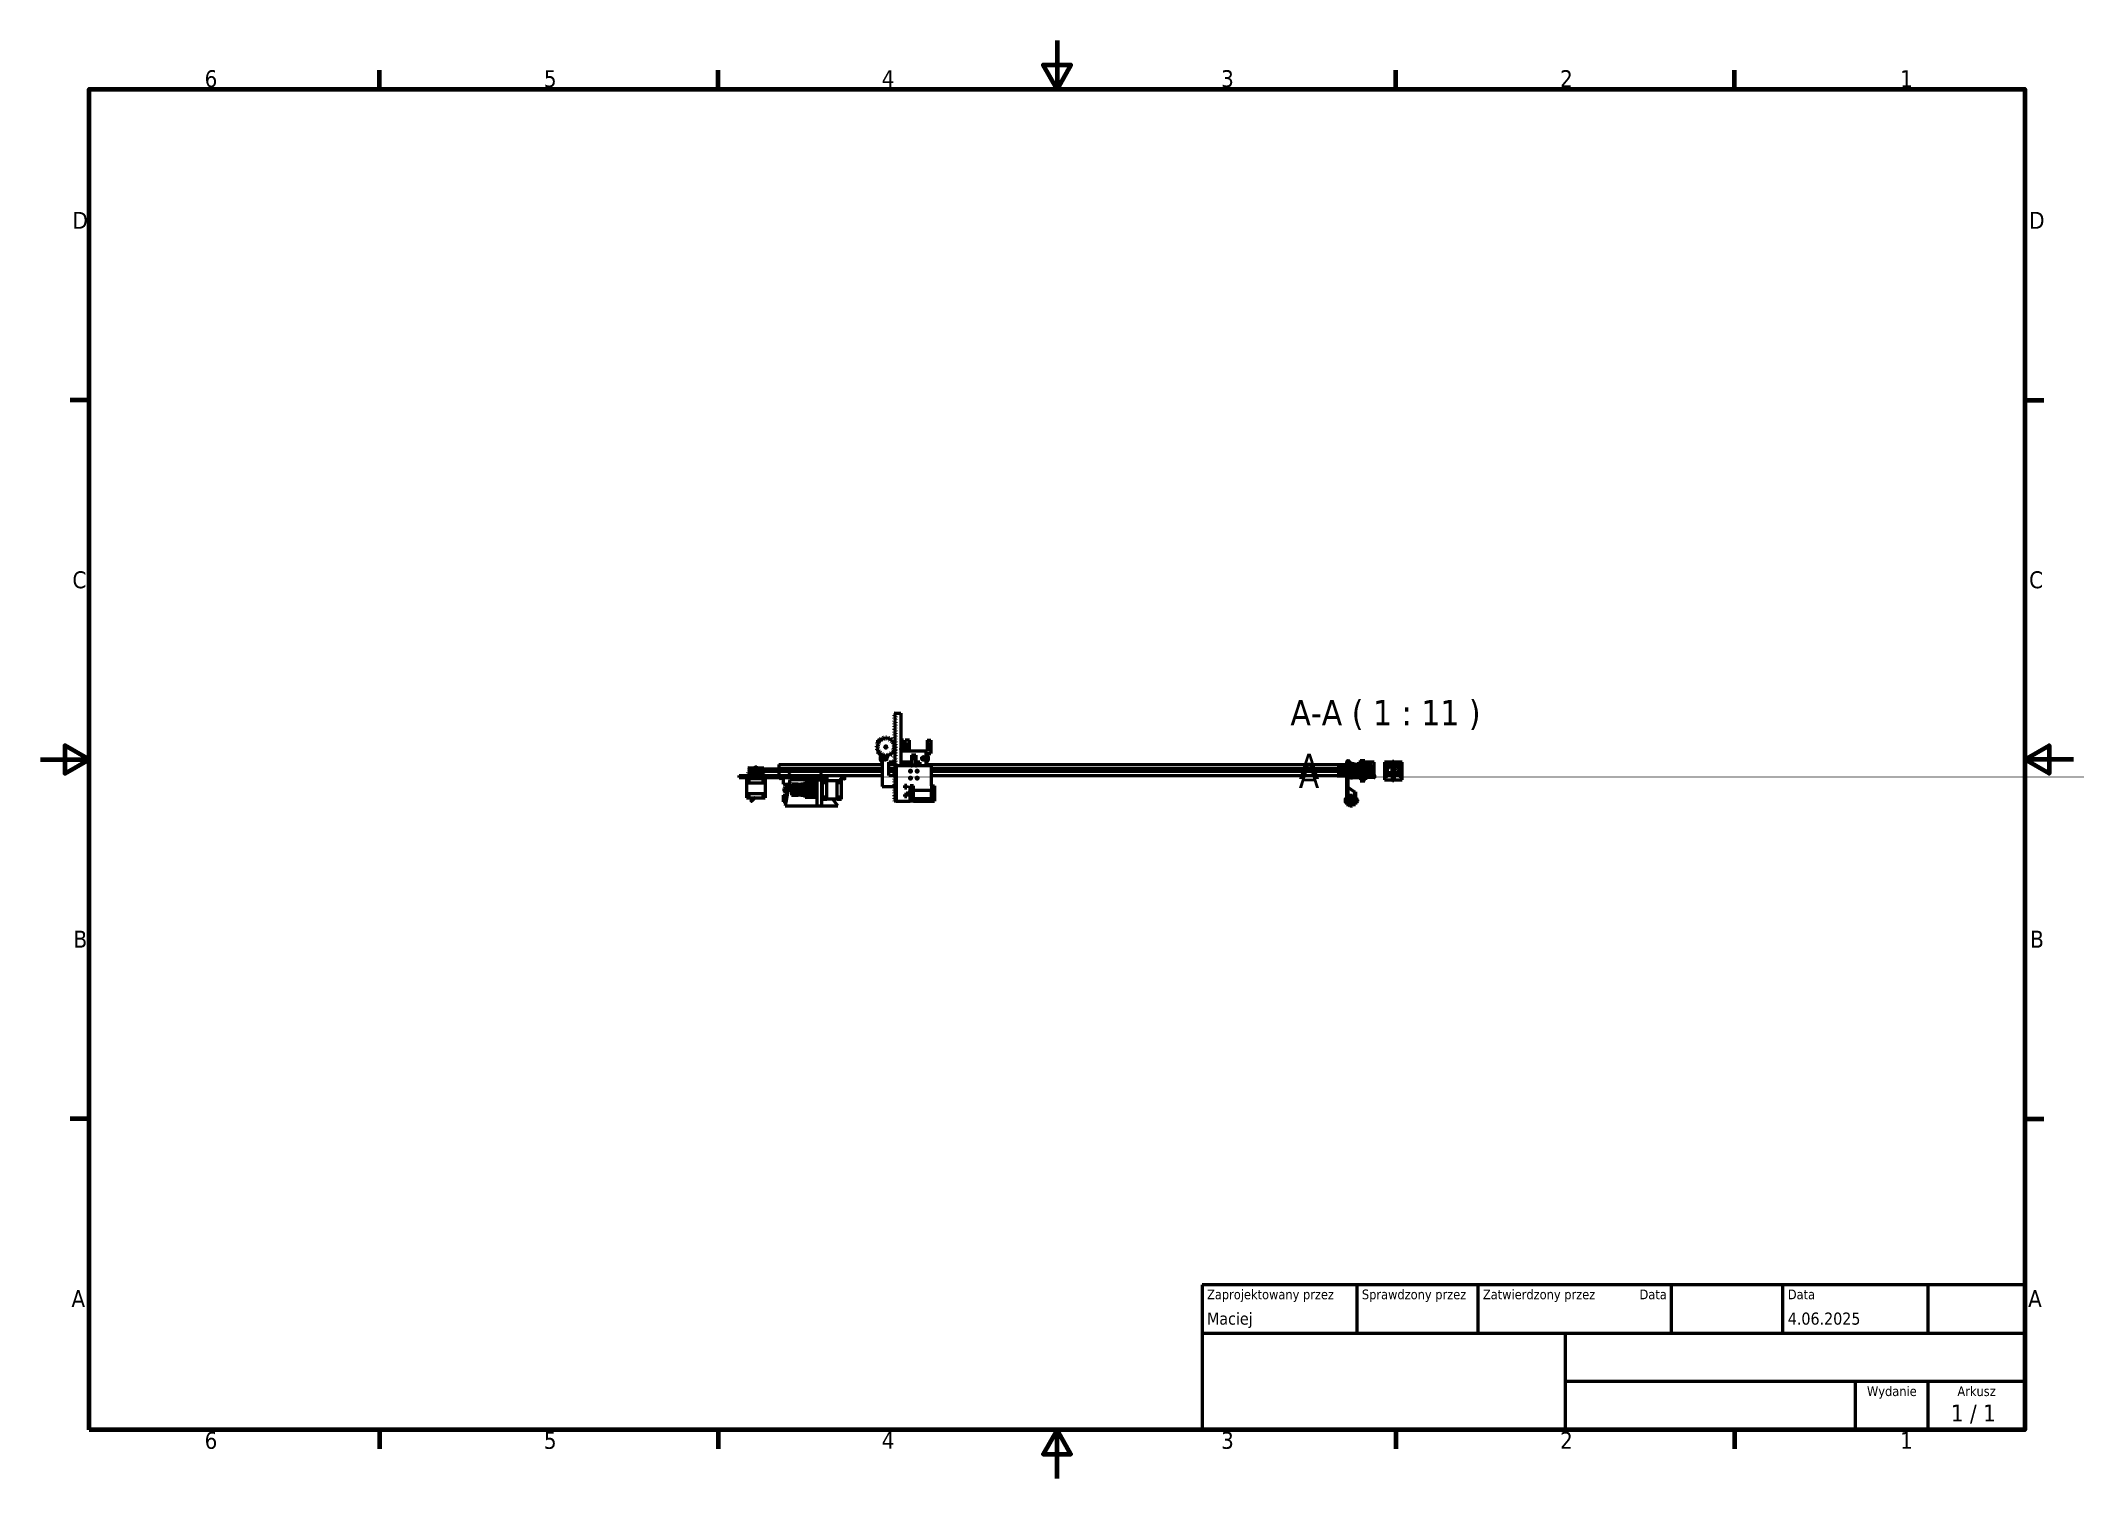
# Model space of a CAD drawing. Header units: millimetres. Extents: x 0 to 4620, y 0 to 3267.
import ezdxf
from ezdxf.enums import TextEntityAlignment as Align

# ---------------------------------------------------------------- set-up
doc = ezdxf.new("R2010")
doc.units = ezdxf.units.MM
doc.header["$LTSCALE"] = 11
doc.linetypes.add('CHAIN', pattern=[0.3543, 0.2362, -0.0295, 0.0591, -0.0295])
for name, color, linetype, lineweight in [('Kreskowanie (ISO)', 7, 'Continuous', 18), ('Linia przekroju (ISO)', 7, 'CHAIN', 70), ('Obramowanie (ISO)', 7, 'Continuous', 70), ('Symbol (ISO)', 7, 'Continuous', 25), ('Tytuł (ISO)', 7, 'Continuous', 50), ('Widoczne (ISO)', 7, 'Continuous', 50), ('Widoczne wąskie (ISO)', 7, 'Continuous', 35)]:
    doc.layers.add(name, color=color, linetype=linetype, lineweight=lineweight)
doc.styles.add('Styl tekstu39', font='tahoma.ttf')
doc.styles.add('Styl tekstu41', font='tahoma.ttf')
doc.styles.add('Tekst etykiety (ISO)', font='tahoma.ttf')
doc.styles.add('Tekst notatki (ISO)', font='tahoma.ttf')
pattern_1 = [(45, (0, 0), (-24.6957, 24.6957), [])]
pattern_2 = [(135.0002, (0, 0), (-24.6956, -24.6958), [])]
pattern_3 = [(60, (0, 0), (-30.24593, 17.4625), [])]
pattern_4 = [(120.0002, (0, 0), (-30.2459, -17.4626), [])]
pattern_5 = [(30, (0, 0), (-17.4625, 30.24593), [])]
pattern_6 = [(150.0002, (0, 0), (-17.46237, -30.246), [])]

msp = doc.modelspace()

# ---------------------------------------------------------------- texts
at = {"layer": 'Symbol (ISO)', "insert": (2840.5, 1700.6), "char_height": 57.75, "attachment_point": 7, "style": 'Tekst etykiety (ISO)'}
msp.add_mtext('A-A ( 1 : 11 )', dxfattribs=at)

# ---------------------------------------------------------------- blocks, each defined once
blk = doc.blocks.new('Ramki Ramka domyślna')
at = {"layer": 'Obramowanie (ISO)'}
for p, q in [((70, 287), (70, 290.9)), ((140, 287), (140, 290.9)), ((280, 287), (280, 290.9)), ((350, 287), (350, 290.9)), ((10, 222.75), (6.1, 222.75)), ((410, 222.75), (413.9, 222.75)), ((10, 74.25), (6.1, 74.25)), ((410, 74.25), (413.9, 74.25)), ((70, 10), (70, 6.1)), ((140, 10), (140, 6.1)), ((280, 10), (280, 6.1)), ((350, 10), (350, 6.1))]:
    blk.add_line(p, q, dxfattribs=at)
at = {"layer": 'Obramowanie (ISO)', "flags": 128}
for points in [[(210, 297), (210, 287), (207.11, 292), (212.89, 292), (210, 287)], [(10, 10), (10, 287), (410, 287), (410, 10), (10, 10)], [(0, 148.5), (10, 148.5), (5, 151.39), (5, 145.61), (10, 148.5)], [(420, 148.5), (410, 148.5), (415, 151.39), (415, 145.61), (410, 148.5)], [(210, 0), (210, 10), (207.11, 5), (212.89, 5), (210, 10)]]:
    blk.add_lwpolyline(points, dxfattribs=at)
at = {"layer": 'Obramowanie (ISO)', "char_height": 3.5, "attachment_point": 7, "style": 'Tekst notatki (ISO)'}
for s, insert in [('6', (33.88, 287.33)), ('5', (103.98, 287.33)), ('4', (173.78, 287.4)), ('3', (243.91, 287.33)), ('2', (313.94, 287.4)), ('1', (384.21, 287.4)), ('D', (6.57, 258.13)), ('D', (410.87, 258.13)), ('C', (6.56, 183.81)), ('C', (410.86, 183.81)), ('B', (6.78, 109.63)), ('B', (411.08, 109.63)), ('A', (6.36, 35.38)), ('A', (410.66, 35.38)), ('6', (33.88, 6.03)), ('5', (103.98, 6.03)), ('4', (173.78, 6.1)), ('3', (243.91, 6.03)), ('2', (313.94, 6.1)), ('1', (384.21, 6.1))]:
    blk.add_mtext(s, dxfattribs=dict(at, insert=insert))
blk = doc.blocks.new('Tabelki rysunkowe ISO')
at = {"layer": 'Tytuł (ISO)'}
for p, q in [((270.07, 130), (100.07, 130)), ((100.07, 130), (100.07, 100)), ((132.07, 120), (132.07, 130)), ((157.07, 120), (157.07, 130)), ((197.07, 120), (197.07, 130)), ((220.07, 120), (220.07, 130)), ((250.07, 120), (250.07, 130)), ((270.07, 100), (270.07, 130)), ((100.07, 120), (270.07, 120)), ((175.07, 120), (175.07, 100)), ((270.07, 110), (175.07, 110)), ((235.07, 100), (235.07, 110)), ((250.07, 100), (250.07, 110)), ((100.07, 100), (270.07, 100))]:
    blk.add_line(p, q, dxfattribs=at)
at = {"layer": 'Tytuł (ISO)', "style": 'Styl tekstu41'}
for s, p in [('Zaprojektowany przez', (101.07, 129)), ('Sprawdzony przez', (133.07, 129)), ('Zatwierdzony przez', (158.07, 129)), ('Data', (221.07, 129))]:
    blk.add_text(s, height=2, dxfattribs=at).set_placement(p, align=Align.TOP_LEFT)
blk.add_text('Data', height=2, dxfattribs=at).set_placement((196.07, 129), align=Align.TOP_RIGHT)
for s, p in [('Wydanie', (242.57, 109)), ('Arkusz', (260.07, 109))]:
    blk.add_text(s, height=2, dxfattribs=at).set_placement(p, align=Align.TOP_CENTER)
at = {"layer": 'Tytuł (ISO)', "style": 'Tekst notatki (ISO)'}
blk.add_text('1 / 1 ', height=3.5, dxfattribs=at).set_placement((260.07, 103.5), align=Align.MIDDLE_CENTER)
at = {"layer": 'Tytuł (ISO)', "style": 'Styl tekstu39'}
for tag, p in [('REDAGOWANIE', (101.07, 121)), ('SPRAWDZONE_PRZEZ', (133.07, 121)), ('KONSTRUKCJA_ZATWIERDZONA_PRZEZ', (158.07, 121)), ('DATA_UTWORZENIA', (221.07, 121))]:
    blk.add_attdef(tag, text='', height=2.5, dxfattribs=at).set_placement(p, align=Align.BOTTOM_LEFT)
blk.add_attdef('DATA_ZATWIERDZENIA_KONSTRUKCJI', text='', height=2.5, dxfattribs=at).set_placement((196.07, 121), align=Align.BOTTOM_RIGHT)
at = {"layer": 'Tytuł (ISO)', "style": 'Tekst notatki (ISO)'}
for tag, p in [('TYTUŁ', (222.57, 115)), ('NUMER_WERSJI', (242.57, 103.5))]:
    blk.add_attdef(tag, text='', height=3.5, dxfattribs=at).set_placement(p, align=Align.MIDDLE_CENTER)
at = {"layer": 'Tytuł (ISO)', "lineweight": 30, "flags": 104}
blk.add_attdef('FIRMA', text='', height=3.5, dxfattribs=at).set_placement((137.41, 109.96), align=Align.MIDDLE_CENTER)
at = {"layer": 'Tytuł (ISO)', "style": 'Tekst notatki (ISO)'}
blk.add_attdef('NUMER_CZĘŚCI', text='', height=3.5, dxfattribs=at).set_placement((176.07, 105), align=Align.MIDDLE_LEFT)
blk = doc.blocks.new('2dTransPrzekrój0')
at = {"layer": 'Linia przekroju (ISO)', "linetype": 'Continuous'}
for p, q in [((267.89, 147.08), (270.61, 147.08)), ((273.11, 147.08), (270.61, 147.58)), ((270.61, 147.58), (270.61, 146.58)), ((270.61, 147.08), (273.11, 147.08)), ((270.61, 146.58), (273.11, 147.08)), ((267.89, 145.25), (270.61, 145.25)), ((273.11, 145.25), (270.61, 145.75)), ((270.61, 145.75), (270.61, 144.75)), ((270.61, 145.25), (273.11, 145.25)), ((270.61, 144.75), (273.11, 145.25))]:
    blk.add_line(p, q, dxfattribs=at)
at = {"layer": 'Linia przekroju (ISO)', "linetype": 'CHAIN', "ltscale": 5.363342}
blk.add_line((273.11, 148.58), (273.11, 143.75), dxfattribs=at)
at = {"layer": 'Linia przekroju (ISO)', "linetype": 'Continuous', "lineweight": 140}
blk.add_line((273.11, 148.58), (273.11, 143.75), dxfattribs=at)
at = {"layer": 'Linia przekroju (ISO)', "linetype": 'Continuous', "flags": 128}
for points in [[(270.61, 146.58), (273.11, 147.08), (270.61, 147.58), (270.61, 146.58)], [(270.61, 144.75), (273.11, 145.25), (270.61, 145.75), (270.61, 144.75)]]:
    blk.add_lwpolyline(points, dxfattribs=at)
at = {"layer": 'Linia przekroju (ISO)'}
for points in [[(270.61, 146.58), (273.11, 147.08), (270.61, 147.58), (270.61, 146.58)], [(270.61, 144.75), (273.11, 145.25), (270.61, 145.75), (270.61, 144.75)]]:
    blk.add_solid(points, dxfattribs=at)
at = {"layer": 'Linia przekroju (ISO)', "char_height": 5.25, "attachment_point": 7, "style": 'Tekst etykiety (ISO)'}
for insert in [(259.96, 144.45), (259.96, 142.63)]:
    blk.add_mtext('A', dxfattribs=dict(at, insert=insert))

# ---------------------------------------------------------------- hatches: boundary and pattern name
at = {"layer": 'Kreskowanie (ISO)'}
h = msp.add_hatch(dxfattribs=at)
h.set_pattern_fill('ANSI31', color=256, scale=279.4, angle=105.0002, style=0)
h.set_pattern_definition(pattern_6)
h.paths.add_polyline_path([(3071.4, 1622.4), (3071.4, 1622.5), (3071.4, 1624.3), (3071.4, 1624.4), (3071.5, 1624.4), (3072, 1624.4), (3072.4, 1624.4), (3072.4, 1627.4), (3054.4, 1627.4), (3054.4, 1622.4)])
h = msp.add_hatch(dxfattribs=at)
h.set_pattern_fill('ANSI31', color=256, scale=279.4, angle=90.0002, style=0)
h.set_pattern_definition(pattern_2)
edge = h.paths.add_edge_path()
edge.add_line((3061.9, 1604.1), (3071.4, 1604.1))
edge.add_line((3071.4, 1604.1), (3071.9, 1604.6))
edge.add_line((3071.9, 1604.6), (3071.9, 1619.6))
edge.add_line((3071.9, 1619.6), (3071.4, 1620.1))
edge.add_line((3071.4, 1620.1), (3065.9, 1620.1))
edge.add_line((3065.9, 1620.1), (3065.4, 1619.6))
edge.add_line((3065.4, 1619.6), (3065.4, 1615.3))
edge.add_spline(control_points=[(3065.4, 1615.3), (3065.4, 1615.3), (3065.4, 1615.3), (3065.4, 1615.2), (3065.4, 1615.2), (3065.4, 1615.2), (3065.3, 1615.1), (3065.3, 1615.1), (3065.3, 1615.1), (3065.2, 1615.1)], knot_values=[0.059239, 0.059239, 0.059239, 0.059239, 0.066643, 0.066643, 0.074048, 0.074048, 0.081453, 0.081453, 0.088858, 0.088858, 0.088858, 0.088858], degree=3, periodic=0)
edge.add_line((3065.2, 1615.1), (3061.9, 1615.1))
edge.add_line((3061.9, 1615.1), (3061.9, 1614.4))
edge.add_line((3061.9, 1614.4), (3061.9, 1613.9))
edge.add_line((3061.9, 1613.9), (3060.5, 1613.9))
edge.add_line((3060.5, 1613.9), (3060.5, 1605.4))
edge.add_line((3060.5, 1605.4), (3061.9, 1605.4))
edge.add_line((3061.9, 1605.4), (3061.9, 1604.9))
edge.add_line((3061.9, 1604.9), (3061.9, 1604.1))
h = msp.add_hatch(dxfattribs=at)
h.set_pattern_fill('ANSI31', color=256, scale=279.4, angle=15, style=0)
h.set_pattern_definition(pattern_3)
edge = h.paths.add_edge_path()
edge.add_line((3072, 1622.4), (3072, 1623.1))
edge.add_ellipse((3072.3, 1623.4), major_axis=(-0.3, -0.265), ratio=1, start_angle=318.5904, end_angle=360, ccw=False)
edge.add_ellipse((3072.3, 1623.4), major_axis=(0, 0.4), ratio=1, start_angle=48.5904, end_angle=90, ccw=False)
edge.add_line((3072, 1623.6), (3072, 1624.4))
edge.add_line((3072, 1624.4), (3071.5, 1624.4))
edge.add_ellipse((3071.5, 1624.3), major_axis=(0, 0.1), ratio=1, start_angle=0, end_angle=90)
edge.add_line((3071.4, 1624.3), (3071.4, 1622.5))
edge.add_ellipse((3071.5, 1622.5), major_axis=(-0.1, 0), ratio=1, start_angle=0, end_angle=90)
edge.add_line((3071.5, 1622.4), (3072, 1622.4))
h = msp.add_hatch(dxfattribs=at)
h.set_pattern_fill('ANSI31', color=256, scale=279.4, angle=-15, style=0)
h.set_pattern_definition(pattern_5)
edge = h.paths.add_edge_path()
edge.add_ellipse((3072.3, 1623.4), major_axis=(-0.387, -0.005), ratio=1, start_angle=270, end_angle=448.6257)
edge.add_ellipse((3072.3, 1623.4), major_axis=(0.387, -0.005), ratio=1, start_angle=270, end_angle=451.3743)
h = msp.add_hatch(dxfattribs=at)
h.set_pattern_fill('ANSI31', color=256, scale=279.4, angle=75.0002, style=0)
h.set_pattern_definition(pattern_4)
edge = h.paths.add_edge_path()
edge.add_ellipse((3072.8, 1622.5), major_axis=(0, -0.1), ratio=1, start_angle=0, end_angle=90)
edge.add_line((3072.9, 1622.5), (3072.9, 1624.3))
edge.add_ellipse((3072.8, 1624.3), major_axis=(0, 0.1), ratio=1, start_angle=270, end_angle=360)
edge.add_line((3072.8, 1624.4), (3072.6, 1624.4))
edge.add_line((3072.6, 1624.4), (3072.6, 1623.6))
edge.add_ellipse((3072.3, 1623.4), major_axis=(0.3, 0.265), ratio=1, start_angle=318.5904, end_angle=360, ccw=False)
edge.add_ellipse((3072.3, 1623.4), major_axis=(0, -0.4), ratio=1, start_angle=48.5904, end_angle=90, ccw=False)
edge.add_line((3072.6, 1623.1), (3072.6, 1622.4))
edge.add_line((3072.6, 1622.4), (3072.8, 1622.4))
h = msp.add_hatch(dxfattribs=at)
h.set_pattern_fill('ANSI31', color=256, scale=279.4, angle=75.0002, style=0)
h.set_pattern_definition(pattern_4)
edge = h.paths.add_edge_path()
edge.add_ellipse((3076.6, 1623.4), major_axis=(0, 0.4), ratio=1, start_angle=48.5904, end_angle=90)
edge.add_ellipse((3076.6, 1623.4), major_axis=(-0.3, -0.265), ratio=1, start_angle=318.5904, end_angle=360)
edge.add_line((3076.3, 1623.1), (3076.3, 1622.4))
edge.add_line((3076.3, 1622.4), (3076, 1622.4))
edge.add_ellipse((3076, 1622.5), major_axis=(-0.1, 0), ratio=1, start_angle=0, end_angle=90, ccw=False)
edge.add_line((3075.9, 1622.5), (3075.9, 1624.3))
edge.add_ellipse((3076, 1624.3), major_axis=(-0.1, 0), ratio=1, start_angle=270, end_angle=360, ccw=False)
edge.add_line((3076, 1624.4), (3076.3, 1624.4))
edge.add_line((3076.3, 1624.4), (3076.3, 1623.6))
h = msp.add_hatch(dxfattribs=at)
h.set_pattern_fill('ANSI31', color=256, scale=279.4, angle=-15, style=0)
h.set_pattern_definition(pattern_5)
edge = h.paths.add_edge_path()
edge.add_ellipse((3076.6, 1623.4), major_axis=(0.387, 0.005), ratio=1, start_angle=270, end_angle=448.6257)
edge.add_ellipse((3076.6, 1623.4), major_axis=(-0.387, 0.005), ratio=1, start_angle=270, end_angle=451.3743)
h = msp.add_hatch(dxfattribs=at)
h.set_pattern_fill('ANSI31', color=256, scale=279.4, angle=105.0002, style=0)
h.set_pattern_definition(pattern_6)
h.paths.add_polyline_path([(3077.4, 1624.4), (3077.4, 1624.3), (3077.4, 1622.5), (3077.4, 1622.4), (3094.4, 1622.4), (3094.4, 1627.4), (3076.4, 1627.4), (3076.4, 1624.4), (3076.9, 1624.4), (3077.3, 1624.4)])
h = msp.add_hatch(dxfattribs=at)
h.set_pattern_fill('ANSI31', color=256, scale=279.4, angle=15, style=0)
h.set_pattern_definition(pattern_3)
edge = h.paths.add_edge_path()
edge.add_line((3077.4, 1622.5), (3077.4, 1624.3))
edge.add_ellipse((3077.3, 1624.3), major_axis=(0.1, 0), ratio=1, start_angle=0, end_angle=90)
edge.add_line((3077.3, 1624.4), (3076.9, 1624.4))
edge.add_line((3076.9, 1624.4), (3076.9, 1623.6))
edge.add_ellipse((3076.6, 1623.4), major_axis=(0.265, -0.3), ratio=1, start_angle=48.5904, end_angle=90, ccw=False)
edge.add_ellipse((3076.6, 1623.4), major_axis=(0.4, 0), ratio=1, start_angle=318.5904, end_angle=360, ccw=False)
edge.add_line((3076.9, 1623.1), (3076.9, 1622.4))
edge.add_line((3076.9, 1622.4), (3077.3, 1622.4))
edge.add_ellipse((3077.3, 1622.5), major_axis=(0, -0.1), ratio=1, start_angle=0, end_angle=90)
h = msp.add_hatch(dxfattribs=at)
h.set_pattern_fill('ANSI31', color=256, scale=279.4, angle=90.0002, style=0)
h.set_pattern_definition(pattern_2)
edge = h.paths.add_edge_path()
edge.add_line((3077.4, 1604.1), (3086.9, 1604.1))
edge.add_line((3086.9, 1604.1), (3086.9, 1604.9))
edge.add_line((3086.9, 1604.9), (3086.9, 1605.4))
edge.add_line((3086.9, 1605.4), (3088.4, 1605.4))
edge.add_line((3088.4, 1605.4), (3088.4, 1613.9))
edge.add_line((3088.4, 1613.9), (3086.9, 1613.9))
edge.add_line((3086.9, 1613.9), (3086.9, 1614.4))
edge.add_line((3086.9, 1614.4), (3086.9, 1615.1))
edge.add_line((3086.9, 1615.1), (3083.6, 1615.1))
edge.add_spline(control_points=[(3083.6, 1615.1), (3083.6, 1615.1), (3083.6, 1615.1), (3083.5, 1615.1), (3083.5, 1615.2), (3083.5, 1615.2), (3083.5, 1615.2), (3083.4, 1615.3), (3083.4, 1615.3), (3083.4, 1615.3)], knot_values=[0.029619, 0.029619, 0.029619, 0.029619, 0.037024, 0.037024, 0.044429, 0.044429, 0.051834, 0.051834, 0.059239, 0.059239, 0.059239, 0.059239], degree=3, periodic=0)
edge.add_line((3083.4, 1615.3), (3083.4, 1619.6))
edge.add_line((3083.4, 1619.6), (3082.9, 1620.1))
edge.add_line((3082.9, 1620.1), (3077.4, 1620.1))
edge.add_line((3077.4, 1620.1), (3076.9, 1619.6))
edge.add_line((3076.9, 1619.6), (3076.9, 1604.6))
edge.add_line((3076.9, 1604.6), (3077.4, 1604.1))
h = msp.add_hatch(dxfattribs=at)
h.set_pattern_fill('ANSI31', color=256, scale=279.4, style=0)
h.set_pattern_definition(pattern_1)
h.paths.add_polyline_path([(3054.4, 1587.4), (3072.4, 1587.4), (3072.4, 1595.4), (3072, 1595.4), (3071.5, 1595.4), (3071.4, 1595.4), (3071.4, 1595.5), (3071.4, 1597.3), (3071.4, 1597.4), (3054.4, 1597.4)])
edge = h.paths.add_edge_path(flags=0)
edge.add_ellipse((3057.4, 1594.9), major_axis=(0, 1.45), ratio=1, start_angle=0, end_angle=360)
h = msp.add_hatch(dxfattribs=at)
h.set_pattern_fill('ANSI31', color=256, scale=279.4, angle=75.0002, style=0)
h.set_pattern_definition(pattern_4)
h.paths.add_polyline_path([(3061.9, 1614.4), (3058.9, 1614.4), (3056.4, 1615), (3056.4, 1614.5), (3058.9, 1613.9), (3060.5, 1613.9), (3061.9, 1613.9)])
h = msp.add_hatch(dxfattribs=at)
h.set_pattern_fill('ANSI31', color=256, scale=279.4, angle=15, style=0)
h.set_pattern_definition(pattern_3)
h.paths.add_polyline_path([(3058.9, 1604.9), (3061.9, 1604.9), (3061.9, 1605.4), (3060.5, 1605.4), (3058.9, 1605.4), (3056.4, 1604.7), (3056.4, 1604.2)])
h = msp.add_hatch(dxfattribs=at)
h.set_pattern_fill('ANSI31', color=256, scale=279.4, angle=-15, style=0)
h.set_pattern_definition(pattern_5)
h.paths.add_polyline_path([(3060.1, 1612.6), (3060.1, 1606.6), (3060.4, 1606.6), (3060.4, 1612.6)])
h = msp.add_hatch(dxfattribs=at)
h.set_pattern_fill('ANSI31', color=256, scale=279.4, angle=105.0002, style=0)
h.set_pattern_definition(pattern_6)
edge = h.paths.add_edge_path()
edge.add_line((3072, 1595.4), (3072, 1596.1))
edge.add_spline(control_points=[(3072, 1596.1), (3072, 1596.1), (3071.9, 1596.2), (3071.9, 1596.2), (3071.9, 1596.3), (3071.9, 1596.4)], knot_values=[-0.027177, -0.027177, -0.027177, -0.027177, -0.01481, -0.01481, 0, 0, 0, 0], degree=3, periodic=0)
edge.add_spline(control_points=[(3071.9, 1596.4), (3071.9, 1596.4), (3071.9, 1596.5), (3071.9, 1596.5), (3072, 1596.6), (3072, 1596.6)], knot_values=[0, 0, 0, 0, 0.01481, 0.01481, 0.027177, 0.027177, 0.027177, 0.027177], degree=3, periodic=0)
edge.add_line((3072, 1596.6), (3072, 1597.4))
edge.add_line((3072, 1597.4), (3071.5, 1597.4))
edge.add_spline(control_points=[(3071.5, 1597.4), (3071.5, 1597.4), (3071.5, 1597.3), (3071.5, 1597.3), (3071.5, 1597.3), (3071.5, 1597.3), (3071.5, 1597.3), (3071.4, 1597.3), (3071.4, 1597.3), (3071.4, 1597.3)], knot_values=[-0.01481, -0.01481, -0.01481, -0.01481, -0.011107, -0.011107, -0.007405, -0.007405, -0.003702, -0.003702, 0, 0, 0, 0], degree=3, periodic=0)
edge.add_line((3071.4, 1597.3), (3071.4, 1595.5))
edge.add_spline(control_points=[(3071.4, 1595.5), (3071.4, 1595.4), (3071.4, 1595.4), (3071.5, 1595.4), (3071.5, 1595.4), (3071.5, 1595.4), (3071.5, 1595.4), (3071.5, 1595.4), (3071.5, 1595.4), (3071.5, 1595.4)], knot_values=[0, 0, 0, 0, 0.003702, 0.003702, 0.007405, 0.007405, 0.011107, 0.011107, 0.01481, 0.01481, 0.01481, 0.01481], degree=3, periodic=0)
edge.add_line((3071.5, 1595.4), (3072, 1595.4))
h = msp.add_hatch(dxfattribs=at)
h.set_pattern_fill('ANSI31', color=256, scale=279.4, angle=90.0002, style=0)
h.set_pattern_definition(pattern_2)
edge = h.paths.add_edge_path()
edge.add_ellipse((3072.3, 1596.4), major_axis=(-0.005, 0.387), ratio=1, start_angle=0, end_angle=178.5914)
edge.add_ellipse((3072.3, 1596.4), major_axis=(0.387, -0.005), ratio=1, start_angle=270, end_angle=451.4086)
h = msp.add_hatch(dxfattribs=at)
h.set_pattern_fill('ANSI31', color=256, scale=279.4, style=0)
h.set_pattern_definition(pattern_1)
edge = h.paths.add_edge_path()
edge.add_spline(control_points=[(3072.8, 1595.4), (3072.9, 1595.4), (3072.9, 1595.4), (3072.9, 1595.4), (3072.9, 1595.4), (3072.9, 1595.4), (3072.9, 1595.4), (3072.9, 1595.4), (3072.9, 1595.4), (3072.9, 1595.5)], knot_values=[0.01481, 0.01481, 0.01481, 0.01481, 0.018512, 0.018512, 0.022214, 0.022214, 0.025917, 0.025917, 0.029619, 0.029619, 0.029619, 0.029619], degree=3, periodic=0)
edge.add_line((3072.9, 1595.5), (3072.9, 1597.3))
edge.add_spline(control_points=[(3072.9, 1597.3), (3072.9, 1597.3), (3072.9, 1597.3), (3072.9, 1597.3), (3072.9, 1597.3), (3072.9, 1597.3), (3072.9, 1597.3), (3072.9, 1597.3), (3072.9, 1597.4), (3072.8, 1597.4)], knot_values=[0.029619, 0.029619, 0.029619, 0.029619, 0.033322, 0.033322, 0.037024, 0.037024, 0.040726, 0.040726, 0.044429, 0.044429, 0.044429, 0.044429], degree=3, periodic=0)
edge.add_line((3072.8, 1597.4), (3072.6, 1597.4))
edge.add_line((3072.6, 1597.4), (3072.6, 1596.6))
edge.add_spline(control_points=[(3072.6, 1596.6), (3072.6, 1596.6), (3072.6, 1596.5), (3072.7, 1596.5), (3072.7, 1596.4), (3072.7, 1596.4)], knot_values=[0.0913, 0.0913, 0.0913, 0.0913, 0.103667, 0.103667, 0.118477, 0.118477, 0.118477, 0.118477], degree=3, periodic=0)
edge.add_spline(control_points=[(3072.7, 1596.4), (3072.7, 1596.3), (3072.7, 1596.2), (3072.6, 1596.2), (3072.6, 1596.1), (3072.6, 1596.1)], knot_values=[0.118477, 0.118477, 0.118477, 0.118477, 0.133287, 0.133287, 0.145654, 0.145654, 0.145654, 0.145654], degree=3, periodic=0)
edge.add_line((3072.6, 1596.1), (3072.6, 1595.4))
edge.add_line((3072.6, 1595.4), (3072.8, 1595.4))
h = msp.add_hatch(dxfattribs=at)
h.set_pattern_fill('ANSI31', color=256, scale=279.4, style=0)
h.set_pattern_definition(pattern_1)
edge = h.paths.add_edge_path()
edge.add_spline(control_points=[(3076.2, 1596.4), (3076.2, 1596.4), (3076.2, 1596.5), (3076.2, 1596.5), (3076.3, 1596.6), (3076.3, 1596.6)], knot_values=[0.118477, 0.118477, 0.118477, 0.118477, 0.133287, 0.133287, 0.145654, 0.145654, 0.145654, 0.145654], degree=3, periodic=0)
edge.add_line((3076.3, 1596.6), (3076.3, 1597.4))
edge.add_line((3076.3, 1597.4), (3076, 1597.4))
edge.add_spline(control_points=[(3076, 1597.4), (3076, 1597.4), (3076, 1597.3), (3076, 1597.3), (3076, 1597.3), (3076, 1597.3), (3076, 1597.3), (3075.9, 1597.3), (3075.9, 1597.3), (3075.9, 1597.3)], knot_values=[0.01481, 0.01481, 0.01481, 0.01481, 0.018512, 0.018512, 0.022214, 0.022214, 0.025917, 0.025917, 0.029619, 0.029619, 0.029619, 0.029619], degree=3, periodic=0)
edge.add_line((3075.9, 1597.3), (3075.9, 1595.5))
edge.add_spline(control_points=[(3075.9, 1595.5), (3075.9, 1595.4), (3075.9, 1595.4), (3076, 1595.4), (3076, 1595.4), (3076, 1595.4), (3076, 1595.4), (3076, 1595.4), (3076, 1595.4), (3076, 1595.4)], knot_values=[0.029619, 0.029619, 0.029619, 0.029619, 0.033322, 0.033322, 0.037024, 0.037024, 0.040726, 0.040726, 0.044429, 0.044429, 0.044429, 0.044429], degree=3, periodic=0)
edge.add_line((3076, 1595.4), (3076.3, 1595.4))
edge.add_line((3076.3, 1595.4), (3076.3, 1596.1))
edge.add_spline(control_points=[(3076.3, 1596.1), (3076.3, 1596.1), (3076.2, 1596.2), (3076.2, 1596.2), (3076.2, 1596.3), (3076.2, 1596.4)], knot_values=[0.0913, 0.0913, 0.0913, 0.0913, 0.103667, 0.103667, 0.118477, 0.118477, 0.118477, 0.118477], degree=3, periodic=0)
h = msp.add_hatch(dxfattribs=at)
h.set_pattern_fill('ANSI31', color=256, scale=279.4, angle=90.0002, style=0)
h.set_pattern_definition(pattern_2)
edge = h.paths.add_edge_path()
edge.add_ellipse((3076.6, 1596.4), major_axis=(0.387, 0.005), ratio=1, start_angle=270, end_angle=448.5888)
edge.add_ellipse((3076.6, 1596.4), major_axis=(-0.387, 0.005), ratio=1, start_angle=270, end_angle=451.4112)
h = msp.add_hatch(dxfattribs=at)
h.set_pattern_fill('ANSI31', color=256, scale=279.4, style=0)
h.set_pattern_definition(pattern_1)
h.paths.add_polyline_path([(3076.4, 1587.4), (3094.4, 1587.4), (3094.4, 1597.4), (3077.4, 1597.4), (3077.4, 1597.3), (3077.4, 1595.5), (3077.4, 1595.4), (3077.3, 1595.4), (3076.9, 1595.4), (3076.4, 1595.4)])
edge = h.paths.add_edge_path(flags=0)
edge.add_ellipse((3091.4, 1594.9), major_axis=(0, 1.45), ratio=1, start_angle=0, end_angle=360)
h = msp.add_hatch(dxfattribs=at)
h.set_pattern_fill('ANSI31', color=256, scale=279.4, angle=105.0002, style=0)
h.set_pattern_definition(pattern_6)
edge = h.paths.add_edge_path()
edge.add_line((3077.4, 1595.5), (3077.4, 1597.3))
edge.add_spline(control_points=[(3077.4, 1597.3), (3077.4, 1597.3), (3077.4, 1597.3), (3077.4, 1597.3), (3077.4, 1597.3), (3077.4, 1597.3), (3077.4, 1597.3), (3077.4, 1597.3), (3077.4, 1597.4), (3077.3, 1597.4)], knot_values=[0, 0, 0, 0, 0.003702, 0.003702, 0.007405, 0.007405, 0.011107, 0.011107, 0.01481, 0.01481, 0.01481, 0.01481], degree=3, periodic=0)
edge.add_line((3077.3, 1597.4), (3076.9, 1597.4))
edge.add_line((3076.9, 1597.4), (3076.9, 1596.6))
edge.add_spline(control_points=[(3076.9, 1596.6), (3076.9, 1596.6), (3076.9, 1596.5), (3077, 1596.5), (3077, 1596.4), (3077, 1596.4)], knot_values=[-0.027177, -0.027177, -0.027177, -0.027177, -0.01481, -0.01481, 0, 0, 0, 0], degree=3, periodic=0)
edge.add_spline(control_points=[(3077, 1596.4), (3077, 1596.3), (3077, 1596.2), (3076.9, 1596.2), (3076.9, 1596.1), (3076.9, 1596.1)], knot_values=[0, 0, 0, 0, 0.01481, 0.01481, 0.027177, 0.027177, 0.027177, 0.027177], degree=3, periodic=0)
edge.add_line((3076.9, 1596.1), (3076.9, 1595.4))
edge.add_line((3076.9, 1595.4), (3077.3, 1595.4))
edge.add_spline(control_points=[(3077.3, 1595.4), (3077.4, 1595.4), (3077.4, 1595.4), (3077.4, 1595.4), (3077.4, 1595.4), (3077.4, 1595.4), (3077.4, 1595.4), (3077.4, 1595.4), (3077.4, 1595.4), (3077.4, 1595.5)], knot_values=[-0.01481, -0.01481, -0.01481, -0.01481, -0.011107, -0.011107, -0.007405, -0.007405, -0.003702, -0.003702, 0, 0, 0, 0], degree=3, periodic=0)
h = msp.add_hatch(dxfattribs=at)
h.set_pattern_fill('ANSI31', color=256, scale=279.4, angle=75.0002, style=0)
h.set_pattern_definition(pattern_4)
h.paths.add_polyline_path([(3089.9, 1614.4), (3086.9, 1614.4), (3086.9, 1613.9), (3088.4, 1613.9), (3089.9, 1613.9), (3092.4, 1614.5), (3092.4, 1615)])
h = msp.add_hatch(dxfattribs=at)
h.set_pattern_fill('ANSI31', color=256, scale=279.4, angle=15, style=0)
h.set_pattern_definition(pattern_3)
h.paths.add_polyline_path([(3086.9, 1604.9), (3089.9, 1604.9), (3092.4, 1604.2), (3092.4, 1604.7), (3089.9, 1605.4), (3088.4, 1605.4), (3086.9, 1605.4)])
h = msp.add_hatch(dxfattribs=at)
h.set_pattern_fill('ANSI31', color=256, scale=279.4, angle=-15, style=0)
h.set_pattern_definition(pattern_5)
h.paths.add_polyline_path([(3088.1, 1612.6), (3088.1, 1606.6), (3088.4, 1606.6), (3088.4, 1612.6)])
h = msp.add_hatch(dxfattribs=at)
h.set_pattern_fill('ANSI31', color=256, scale=279.4, angle=-15, style=0)
h.set_pattern_definition(pattern_5)
h.paths.add_polyline_path([(3088.4, 1612.6), (3088.4, 1606.6), (3088.8, 1606.6), (3088.8, 1612.6)])

# ---------------------------------------------------------------- linework, layer by layer
at = {"layer": 'Widoczne (ISO)'}
for p, q in [((1940, 1738.9), (1955, 1738.9)), ((1944.5, 1737.2), (1940, 1738.9)), ((1940, 1734.3), (1944.5, 1735.9)), ((1940, 1732.6), (1940, 1734.3)), ((1944.5, 1730.9), (1940, 1732.6)), ((1940, 1728), (1944.5, 1729.6)), ((1940, 1726.3), (1940, 1728)), ((1944.5, 1724.7), (1940, 1726.3)), ((1940, 1721.7), (1944.5, 1723.3)), ((1940, 1720), (1940, 1721.7)), ((1944.5, 1718.4), (1940, 1720)), ((1940, 1715.4), (1944.5, 1717.1)), ((1940, 1713.7), (1940, 1715.4)), ((1944.5, 1712.1), (1940, 1713.7)), ((1940, 1709.1), (1944.5, 1710.8)), ((1944.5, 1735.9), (1944.5, 1737.2)), ((1944.5, 1729.6), (1944.5, 1730.9)), ((1944.5, 1723.3), (1944.5, 1724.7)), ((1944.5, 1717.1), (1944.5, 1718.4)), ((1944.5, 1710.8), (1944.5, 1712.1)), ((1955, 1738.9), (1955, 1618.9)), ((1908.9, 1677.1), (1903, 1677.1)), ((1903, 1670.4), (1903, 1677.1)), ((1903, 1664.7), (1903, 1666.7)), ((1903.4, 1670.4), (1903.4, 1671)), ((1903.4, 1664.8), (1903.4, 1665.5)), ((1904.4, 1672), (1905.4, 1672)), ((1920.8, 1663.3), (1920.9, 1662.8)), ((1921.1, 1662.8), (1921.2, 1663.3)), ((1939, 1670.6), (1937.3, 1670.6)), ((1939, 1670.7), (1937.4, 1670.7)), ((1940, 1671.1), (1937.8, 1671.1)), ((1940, 1671.1), (1937.8, 1671.1)), ((1938.4, 1671.8), (1940.9, 1671.8)), ((1938.4, 1671.7), (1940.7, 1671.7)), ((1938.7, 1672.1), (1941.6, 1672.1)), ((1939, 1669), (1939, 1670.6)), ((1939, 1663.4), (1939, 1665.1)), ((1939.1, 1669), (1939.1, 1670.6)), ((1939.1, 1663.4), (1939.1, 1665.1)), ((1939.5, 1670.6), (1939.5, 1669)), ((1939.5, 1665.3), (1939.5, 1663.3)), ((1940, 1670.7), (1939.6, 1670.7)), ((1940, 1707.5), (1940, 1709.1)), ((1944.5, 1705.8), (1940, 1707.5)), ((1940, 1702.9), (1944.5, 1704.5)), ((1940, 1701.2), (1940, 1702.9)), ((1944.5, 1699.5), (1940, 1701.2)), ((1940, 1696.6), (1944.5, 1698.2)), ((1940, 1694.9), (1940, 1696.6)), ((1944.5, 1693.3), (1940, 1694.9)), ((1940, 1690.3), (1944.5, 1691.9)), ((1940, 1688.6), (1940, 1690.3)), ((1944.5, 1687), (1940, 1688.6)), ((1940, 1684), (1944.5, 1685.7)), ((1940, 1682.3), (1940, 1684)), ((1944.5, 1680.7), (1940, 1682.3)), ((1940, 1677.7), (1944.5, 1679.4)), ((1940, 1676.1), (1940, 1677.7)), ((1944.5, 1674.4), (1940, 1676.1)), ((1940, 1671.5), (1944.5, 1673.1)), ((1940, 1669.8), (1940, 1671.5)), ((1944.5, 1668.1), (1940, 1669.8)), ((1940, 1665.2), (1944.5, 1666.8)), ((1940, 1663.5), (1940, 1665.2)), ((1944.5, 1661.9), (1940, 1663.5)), ((1940.2, 1669.1), (1940.2, 1669)), ((1940.6, 1666), (1942, 1666)), ((1941.1, 1666.2), (1941.1, 1666.3)), ((1941.8, 1666.2), (1941.1, 1666.2)), ((1941.7, 1668.9), (1941.8, 1668.9)), ((1941.8, 1668.9), (1941.8, 1669.1)), ((1941.8, 1666.7), (1941.8, 1666.2)), ((1942, 1668.8), (1942, 1669)), ((1942, 1666), (1942, 1666.9)), ((1942.5, 1666.1), (1942.5, 1668.8)), ((1942.9, 1666.3), (1942.9, 1668.7)), ((1942.9, 1666.3), (1942.9, 1668.7)), ((1943.5, 1668.5), (1943.5, 1666.5)), ((1944.5, 1704.5), (1944.5, 1705.8)), ((1944.5, 1698.2), (1944.5, 1699.5)), ((1944.5, 1691.9), (1944.5, 1693.3)), ((1944.5, 1685.7), (1944.5, 1687)), ((1944.5, 1679.4), (1944.5, 1680.7)), ((1944.5, 1673.1), (1944.5, 1674.4)), ((1944.5, 1666.8), (1944.5, 1668.1)), ((1961.3, 1677.1), (1955, 1677.1)), ((1955, 1672), (1957.9, 1672)), ((1955, 1668), (1955.1, 1668.3)), ((1955.2, 1665.8), (1955, 1666.1)), ((1955.1, 1668.3), (1956.6, 1668.3)), ((1956.6, 1665.8), (1955.2, 1665.8)), ((1956.6, 1668.3), (1957.3, 1667.1)), ((1957.3, 1667.1), (1956.6, 1665.8)), ((1958.9, 1671), (1958.9, 1668.7)), ((1958.9, 1665.5), (1958.9, 1662.6)), ((1961.3, 1652.1), (1961.3, 1677.1)), ((1964.7, 1652.1), (1964.7, 1677.1)), ((1974.7, 1677.1), (1964.7, 1677.1)), ((1974.7, 1652.1), (1974.7, 1677.1)), ((2015, 1677.1), (2015, 1652.1)), ((2015, 1677.1), (2023, 1677.1)), ((2023, 1677.1), (2023, 1647.1)), ((1677.5, 1622.4), (1677.5, 1612.9)), ((1677.5, 1622.4), (1913, 1622.4)), ((1903, 1659), (1903, 1660.8)), ((1903, 1651.5), (1903, 1655.1)), ((1903, 1647.1), (1903, 1649.5)), ((1907.3, 1647.1), (1903, 1647.1)), ((1903.4, 1659.1), (1903.4, 1660.7)), ((1903.4, 1653.2), (1903.4, 1655.2)), ((1912, 1647.1), (1911.8, 1647.1)), ((1913, 1646.5), (1913, 1645.8)), ((1913, 1641.6), (1913, 1572.1)), ((1920.3, 1662.2), (1919.8, 1662.2)), ((1919.8, 1661.8), (1920.3, 1661.9)), ((1920.9, 1661.3), (1920.9, 1660.9)), ((1921.3, 1660.9), (1921.2, 1661.3)), ((1922.2, 1662.3), (1921.8, 1662.2)), ((1921.8, 1662), (1922.2, 1661.9)), ((1940, 1627.1), (1928, 1627.1)), ((1928, 1597.1), (1928, 1627.1)), ((1928, 1622.4), (1943.1, 1622.4)), ((1936, 1653), (1941, 1653)), ((1936.2, 1653.4), (1939, 1653.4)), ((1936.3, 1653.5), (1939, 1653.5)), ((1940, 1652.4), (1936.5, 1652.4)), ((1940, 1652.3), (1936.6, 1652.3)), ((1940, 1652.1), (1936.8, 1652.1)), ((1938.8, 1658.5), (1938.1, 1658.4)), ((1938.1, 1658.1), (1938.8, 1658.2)), ((1938.8, 1658.2), (1938.8, 1658.5)), ((1939, 1657.5), (1939, 1659.4)), ((1939, 1653.5), (1939, 1653.7)), ((1939.1, 1657.4), (1939.1, 1659.4)), ((1939.1, 1653.5), (1939.1, 1653.7)), ((1939.5, 1659.5), (1939.5, 1657.2)), ((1939.5, 1653.7), (1939.5, 1653.5)), ((1939.6, 1653.4), (1941.5, 1653.4)), ((1940, 1658.9), (1944.5, 1660.5)), ((1940, 1657.2), (1940, 1658.9)), ((1944.5, 1655.6), (1940, 1657.2)), ((1940, 1652.6), (1944.5, 1654.3)), ((1940, 1650.9), (1940, 1652.6)), ((1944.5, 1649.3), (1940, 1650.9)), ((1940, 1646.3), (1944.5, 1648)), ((1940, 1644.7), (1940, 1646.3)), ((1944.5, 1643), (1940, 1644.7)), ((1940, 1640.1), (1944.5, 1641.7)), ((1940, 1638.4), (1940, 1640.1)), ((1944.5, 1636.7), (1940, 1638.4)), ((1940, 1633.8), (1944.5, 1635.4)), ((1940, 1632.1), (1940, 1633.8)), ((1944.5, 1630.5), (1940, 1632.1)), ((1940, 1627.5), (1944.5, 1629.1)), ((1940, 1625.8), (1940, 1627.5)), ((1944.5, 1624.2), (1940, 1625.8)), ((1940, 1621.2), (1944.5, 1622.9)), ((1940, 1619.5), (1940, 1621.2)), ((1944.5, 1617.9), (1940, 1619.5)), ((1942, 1656.2), (1940.9, 1656.2)), ((1941.4, 1662.9), (1941.2, 1662.9)), ((1941.2, 1662.9), (1941.2, 1662.8)), ((1941.2, 1656), (1942, 1656)), ((1941.4, 1662.7), (1941.4, 1662.9)), ((1941.5, 1654.1), (1942, 1654.1)), ((1941.6, 1654.3), (1941.8, 1654.3)), ((1941.8, 1654.3), (1941.8, 1654.5)), ((1942, 1656), (1942, 1656.2)), ((1942, 1654.1), (1942, 1654.7)), ((1942.5, 1662.3), (1942.5, 1662.6)), ((1942.5, 1659.8), (1942.5, 1660.2)), ((1942.5, 1654.4), (1942.5, 1656.3)), ((1942.9, 1662.1), (1942.9, 1662.4)), ((1942.9, 1662.1), (1942.9, 1662.4)), ((1942.9, 1660), (1942.9, 1660.4)), ((1942.9, 1660), (1942.9, 1660.3)), ((1942.9, 1653.7), (1942.9, 1656.1)), ((1942.9, 1654), (1942.9, 1656.1)), ((1943.5, 1662.2), (1943.5, 1660.2)), ((1943.5, 1655.9), (1943.5, 1653.9)), ((1944.5, 1660.5), (1944.5, 1661.9)), ((1944.5, 1654.3), (1944.5, 1655.6)), ((1944.5, 1648), (1944.5, 1649.3)), ((1944.5, 1641.7), (1944.5, 1643)), ((1944.5, 1635.4), (1944.5, 1636.7)), ((1944.5, 1629.1), (1944.5, 1630.5)), ((1944.5, 1622.9), (1944.5, 1624.2)), ((1944.5, 1618.9), (1944.5, 1538.9)), ((2024.5, 1618.9), (1944.5, 1618.9)), ((1955, 1662.6), (1958.8, 1662.6)), ((1958.8, 1661.6), (1955, 1661.6)), ((1955, 1658), (1955.1, 1658.3)), ((1955.2, 1655.8), (1955, 1656.1)), ((1957.9, 1652.2), (1955, 1652.2)), ((2013, 1652.1), (1955, 1652.1)), ((1979.5, 1627.1), (1955, 1627.1)), ((1955, 1622.4), (1980, 1622.4)), ((1955.1, 1658.3), (1956.6, 1658.3)), ((1956.6, 1655.8), (1955.2, 1655.8)), ((1956.6, 1658.3), (1957.3, 1657.1)), ((1957.3, 1657.1), (1956.6, 1655.8)), ((1958.9, 1662.6), (1958.9, 1662.6)), ((1958.9, 1662.6), (1958.9, 1661.6)), ((1958.9, 1661.6), (1958.9, 1661.6)), ((1958.9, 1661.6), (1958.9, 1658.7)), ((1958.9, 1655.5), (1958.9, 1653.2)), ((1978.4, 1619.2), (1980.5, 1619.2)), ((1978.4, 1619.2), (1978.4, 1618.9)), ((1978.6, 1619.2), (1978.4, 1619.2)), ((1978.6, 1619.2), (1978.6, 1619.2)), ((1979.3, 1619.2), (1979.3, 1619.5)), ((1989.5, 1643.6), (1979.5, 1643.6)), ((1979.5, 1643.6), (1980, 1643.1)), ((1979.5, 1643.6), (1979.5, 1627.1)), ((1980, 1627.1), (1979.5, 1627.1)), ((1979.6, 1619.5), (1979.6, 1619.2)), ((1980.4, 1643.1), (1980, 1643.1)), ((1980, 1643.1), (1980, 1619.4)), ((1988.6, 1643.1), (1980.4, 1643.1)), ((1980.4, 1643.1), (1980.4, 1619.2)), ((1980.4, 1619.2), (1980.4, 1619.2)), ((1980.4, 1619.2), (1980.5, 1619.2)), ((1980.5, 1619.2), (1980.5, 1618.9)), ((1988.4, 1619.2), (1990.5, 1619.2)), ((1988.4, 1619.2), (1988.4, 1618.9)), ((1988.6, 1619.2), (1988.4, 1619.2)), ((1989, 1643.1), (1988.6, 1643.1)), ((1988.6, 1643.1), (1988.6, 1619.2)), ((1988.6, 1619.2), (1988.6, 1619.2)), ((1989.5, 1643.6), (1989, 1643.1)), ((1989, 1643.1), (1989, 1619.4)), ((1989.5, 1627.1), (1989, 1627.1)), ((1989, 1622.4), (1998, 1622.4)), ((1989.3, 1619.2), (1989.3, 1619.5)), ((1989.5, 1643.6), (1989.5, 1627.1)), ((1998, 1627.1), (1989.5, 1627.1)), ((1989.6, 1619.5), (1989.6, 1619.2)), ((1990.4, 1619.2), (1990.4, 1619.2)), ((1990.4, 1619.2), (1990.5, 1619.2)), ((1990.5, 1619.2), (1990.5, 1618.9)), ((1998, 1627.1), (1998, 1618.9)), ((2015, 1652.1), (2013, 1652.1)), ((2013, 1618.9), (2013, 1652.1)), ((2013, 1647.1), (2023, 1647.1)), ((2013, 1622.4), (2967.8, 1622.4)), ((2024.5, 1573.9), (2024.5, 1618.9)), ((2967.8, 1628.5), (2967.8, 1560.4)), ((2967.8, 1628.5), (2975.8, 1628.5)), ((2969.1, 1629.4), (2969, 1628.5)), ((2969.1, 1629.6), (2969.1, 1629.6)), ((2970, 1630.3), (2973.5, 1630.3)), ((2973.5, 1630.3), (2973.5, 1630.3)), ((2974.4, 1629.6), (2974.5, 1629.6)), ((2974.5, 1629.4), (2974.6, 1628.5)), ((2975.8, 1597.4), (2975.8, 1628.5)), ((2975.8, 1622.4), (2977.5, 1622.4)), ((2977.5, 1622.4), (2977.5, 1612.9)), ((2995.7, 1620.1), (2995.2, 1619.6)), ((3013.2, 1619.6), (2995.2, 1619.6)), ((2995.2, 1615.3), (2995.2, 1619.6)), ((3012.7, 1620.1), (2995.7, 1620.1)), ((2995.8, 1622.4), (2995.8, 1627.4)), ((3030.8, 1627.4), (2995.8, 1627.4)), ((3025.8, 1622.4), (2995.8, 1622.4)), ((2999.9, 1620.9), (3006.7, 1620.9)), ((2999.9, 1620.2), (2999.9, 1620.9)), ((3006.7, 1620.2), (2999.9, 1620.2)), ((3001.3, 1627.8), (3005.6, 1627.8)), ((3001.3, 1627.4), (3001.3, 1627.8)), ((3005.6, 1627.4), (3001.3, 1627.4)), ((3002.2, 1622.1), (3001.7, 1621.6)), ((3006.7, 1621.6), (3001.7, 1621.6)), ((3001.7, 1621.6), (3001.7, 1620.9)), ((3001.7, 1620.2), (3001.7, 1620.1)), ((3002.2, 1622.1), (3006.2, 1622.1)), ((3003.2, 1629.1), (3002.7, 1628.6)), ((3005.7, 1628.6), (3002.7, 1628.6)), ((3002.7, 1628.6), (3002.7, 1627.8)), ((3002.7, 1627.4), (3002.7, 1627.4)), ((3002.8, 1622.4), (3002.8, 1622.3)), ((3003.2, 1629.1), (3005.2, 1629.1)), ((3005.2, 1629.1), (3005.7, 1628.6)), ((3006.6, 1627.8), (3005.6, 1627.8)), ((3005.6, 1627.4), (3006.6, 1627.4)), ((3005.6, 1622.4), (3005.6, 1622.3)), ((3005.7, 1628.6), (3005.7, 1627.8)), ((3005.7, 1627.4), (3005.7, 1627.4)), ((3006.2, 1622.1), (3006.7, 1621.6)), ((3006.6, 1627.8), (3008.2, 1627.8)), ((3008.2, 1627.4), (3006.6, 1627.4)), ((3006.7, 1621.6), (3006.7, 1620.9)), ((3007.9, 1620.9), (3006.7, 1620.9)), ((3006.7, 1620.2), (3006.7, 1620.1)), ((3006.7, 1620.2), (3007.9, 1620.2)), ((3007.9, 1620.9), (3009.7, 1620.9)), ((3009.7, 1620.2), (3007.9, 1620.2)), ((3008.2, 1627.8), (3008.3, 1627.8)), ((3008.3, 1627.4), (3008.2, 1627.4)), ((3008.3, 1627.4), (3008.3, 1627.8)), ((3009.7, 1620.9), (3009.7, 1620.9)), ((3009.7, 1620.2), (3009.7, 1620.9)), ((3009.7, 1620.2), (3009.7, 1620.2)), ((3012.7, 1620.1), (3013.2, 1619.6)), ((3013.2, 1615.3), (3013.2, 1619.6)), ((3025.8, 1597.4), (3025.8, 1622.4)), ((3030.8, 1592.4), (3030.8, 1627.4)), ((3072.4, 1627.4), (3054.4, 1627.4)), ((3054.4, 1627.4), (3054.4, 1622.4)), ((3054.4, 1622.4), (3071.4, 1622.4)), ((3054.4, 1622.4), (3054.4, 1597.4)), ((3065.9, 1620.1), (3065.4, 1619.6)), ((3065.9, 1620.1), (3065.4, 1619.6)), ((3065.4, 1619.6), (3065.4, 1615.3)), ((3065.4, 1615.3), (3065.4, 1619.6)), ((3071.4, 1620.1), (3065.9, 1620.1)), ((3070.5, 1620.9), (3078.4, 1620.9)), ((3070.5, 1620.2), (3070.5, 1620.9)), ((3078.4, 1620.2), (3070.5, 1620.2)), ((3071.4, 1622.4), (3071.4, 1624.4)), ((3071.4, 1624.4), (3072.4, 1624.4)), ((3071.4, 1624.3), (3071.4, 1622.5)), ((3071.5, 1622.4), (3071.4, 1622.4)), ((3071.9, 1619.6), (3071.4, 1620.1)), ((3071.9, 1620.1), (3071.4, 1620.1)), ((3072, 1624.4), (3071.5, 1624.4)), ((3071.5, 1622.4), (3072, 1622.4)), ((3071.8, 1627.8), (3077.1, 1627.8)), ((3071.8, 1627.4), (3071.8, 1627.8)), ((3077.1, 1627.4), (3071.8, 1627.4)), ((3072.4, 1622.1), (3071.9, 1621.6)), ((3076.9, 1621.6), (3071.9, 1621.6)), ((3071.9, 1621.6), (3071.9, 1620.9)), ((3071.9, 1620.2), (3071.9, 1605.1)), ((3071.9, 1604.6), (3071.9, 1619.6)), ((3072, 1623.6), (3072, 1624.4)), ((3072, 1623.6), (3072, 1623.6)), ((3072, 1622.4), (3072, 1623.1)), ((3072, 1623.1), (3072, 1623.1)), ((3072.6, 1622.4), (3072, 1622.4)), ((3072.4, 1624.4), (3072.4, 1627.4)), ((3072.4, 1627.4), (3072.9, 1627.4)), ((3072.4, 1624.4), (3072.6, 1624.4)), ((3072.4, 1622.1), (3076.4, 1622.1)), ((3072.8, 1624.4), (3072.6, 1624.4)), ((3072.6, 1624.4), (3072.6, 1623.6)), ((3072.6, 1623.1), (3072.6, 1622.4)), ((3072.6, 1622.4), (3072.8, 1622.4)), ((3072.9, 1624.4), (3072.8, 1624.4)), ((3073, 1622.4), (3072.8, 1622.4)), ((3073.4, 1629.1), (3072.9, 1628.6)), ((3075.9, 1628.6), (3072.9, 1628.6)), ((3072.9, 1628.6), (3072.9, 1627.8)), ((3072.9, 1627.4), (3072.9, 1623.1)), ((3072.9, 1622.5), (3072.9, 1624.3)), ((3075.9, 1623.1), (3072.9, 1623.1)), ((3073, 1623), (3072.9, 1623.1)), ((3073, 1622.9), (3073, 1622.3)), ((3073.4, 1629.1), (3075.4, 1629.1)), ((3075.4, 1629.1), (3075.9, 1628.6)), ((3075.8, 1622.9), (3075.8, 1622.3)), ((3076, 1622.4), (3075.8, 1622.4)), ((3075.9, 1628.6), (3075.9, 1627.8)), ((3075.9, 1627.4), (3076.4, 1627.4)), ((3075.9, 1627.4), (3075.9, 1623.1)), ((3076, 1624.4), (3075.9, 1624.4)), ((3075.9, 1624.3), (3075.9, 1622.5)), ((3075.9, 1623), (3075.9, 1623.1)), ((3076.3, 1624.4), (3076, 1624.4)), ((3076, 1622.4), (3076.3, 1622.4)), ((3076.3, 1623.6), (3076.3, 1624.4)), ((3076.3, 1624.4), (3076.4, 1624.4)), ((3076.3, 1622.4), (3076.3, 1623.1)), ((3076.9, 1622.4), (3076.3, 1622.4)), ((3094.4, 1627.4), (3076.4, 1627.4)), ((3076.4, 1627.4), (3076.4, 1624.4)), ((3076.4, 1624.4), (3077.4, 1624.4)), ((3076.4, 1622.1), (3076.9, 1621.6)), ((3077.3, 1624.4), (3076.9, 1624.4)), ((3076.9, 1624.4), (3076.9, 1623.6)), ((3076.9, 1623.6), (3076.9, 1623.6)), ((3076.9, 1623.1), (3076.9, 1622.4)), ((3076.9, 1623.1), (3076.9, 1623.1)), ((3076.9, 1622.4), (3077.3, 1622.4)), ((3076.9, 1622.4), (3076.9, 1622.4)), ((3076.9, 1621.6), (3076.9, 1620.9)), ((3076.9, 1620.2), (3076.9, 1605.1)), ((3077.4, 1620.1), (3076.9, 1619.6)), ((3077.4, 1620.1), (3076.9, 1620.1)), ((3076.9, 1619.6), (3076.9, 1604.6)), ((3077.1, 1627.4), (3077.1, 1627.8)), ((3077.4, 1622.4), (3077.3, 1622.4)), ((3077.4, 1624.4), (3077.4, 1622.4)), ((3077.4, 1622.5), (3077.4, 1624.3)), ((3077.4, 1622.4), (3094.4, 1622.4)), ((3082.9, 1620.1), (3077.4, 1620.1)), ((3078.4, 1620.2), (3078.4, 1620.9)), ((3083.4, 1619.6), (3082.9, 1620.1)), ((3082.9, 1620.1), (3083.4, 1619.6)), ((3083.4, 1615.3), (3083.4, 1619.6)), ((3083.4, 1615.3), (3083.4, 1619.6)), ((3094.4, 1622.4), (3094.4, 1627.4)), ((3094.4, 1597.4), (3094.4, 1622.4)), ((1587.5, 1597.4), (1697.9, 1597.4)), ((1587.5, 1592.4), (1587.5, 1597.4)), ((1587.5, 1592.4), (1687.5, 1592.4)), ((1604.4, 1590.4), (1604.4, 1580.4)), ((1604.4, 1590.4), (1609.4, 1590.4)), ((1604.4, 1580.4), (1609.4, 1580.4)), ((1604.5, 1580.4), (1604.5, 1556.4)), ((1607.3, 1598.3), (1607.2, 1597.4)), ((1607.3, 1598.5), (1607.4, 1598.5)), ((1607.5, 1614.8), (1643.5, 1614.8)), ((1607.5, 1614.8), (1607.5, 1614.3)), ((1607.5, 1614.3), (1643.5, 1614.3)), ((1610, 1613.6), (1607.5, 1614.3)), ((1610, 1605.1), (1607.5, 1604.4)), ((1643.5, 1604.4), (1607.5, 1604.4)), ((1607.5, 1603.9), (1607.5, 1604.4)), ((1643.5, 1603.9), (1607.5, 1603.9)), ((1608.5, 1590.5), (1608, 1590.5)), ((1608, 1590.5), (1608, 1590.4)), ((1608.3, 1599.2), (1611.8, 1599.2)), ((1608.5, 1592.4), (1608.5, 1590.4)), ((1609.4, 1590.4), (1609.4, 1580.4)), ((1609.4, 1590.4), (1641.7, 1590.4)), ((1609.4, 1580.4), (1641.7, 1580.4)), ((1610, 1613.6), (1641, 1613.6)), ((1641, 1605.1), (1610, 1605.1)), ((1625.5, 1612.6), (1611.2, 1612.6)), ((1611.2, 1606.6), (1611.2, 1612.6)), ((1611.2, 1606.6), (1625.5, 1606.6)), ((1611.5, 1592.4), (1611.5, 1590.4)), ((1639.5, 1590.5), (1611.5, 1590.5)), ((1611.6, 1613.6), (1611.6, 1612.6)), ((1611.6, 1606.6), (1611.6, 1605.1)), ((1611.7, 1613.6), (1611.7, 1612.6)), ((1611.7, 1606.6), (1611.7, 1605.1)), ((1611.8, 1599.2), (1611.8, 1599.2)), ((1612, 1613.6), (1612, 1612.6)), ((1612, 1606.6), (1612, 1605.1)), ((1612.7, 1613.6), (1612.7, 1612.6)), ((1612.7, 1606.6), (1612.7, 1605.1)), ((1612.7, 1598.5), (1612.7, 1598.5)), ((1612.7, 1598.3), (1612.8, 1597.4)), ((1613, 1614.8), (1638, 1614.8)), ((1613, 1614.8), (1613, 1614.8)), ((1613, 1603.9), (1613, 1603.8)), ((1613, 1603.8), (1638, 1603.8)), ((1613.6, 1613.6), (1613.6, 1612.6)), ((1613.6, 1606.6), (1613.6, 1605.1)), ((1614.5, 1592.4), (1614.5, 1590.5)), ((1614.7, 1613.6), (1614.7, 1612.6)), ((1614.7, 1606.6), (1614.7, 1605.1)), ((1616.1, 1613.6), (1616.1, 1612.6)), ((1616.1, 1606.6), (1616.1, 1605.1)), ((1616.5, 1603.6), (1616.5, 1599.3)), ((1616.5, 1599.3), (1634.5, 1599.3)), ((1617, 1598.8), (1616.5, 1599.3)), ((1617, 1598.8), (1634, 1598.8)), ((1617.6, 1613.6), (1617.6, 1612.6)), ((1617.6, 1606.6), (1617.6, 1605.1)), ((1619.3, 1613.6), (1619.3, 1612.6)), ((1619.3, 1606.6), (1619.3, 1605.1)), ((1621.2, 1613.6), (1621.2, 1612.6)), ((1621.2, 1606.6), (1621.2, 1605.1)), ((1623, 1616.1), (1623, 1614.8)), ((1623, 1598.8), (1623, 1597.4)), ((1627.8, 1616.4), (1623.3, 1616.4)), ((1625.5, 1612.6), (1913, 1612.6)), ((1913, 1606.6), (1625.5, 1606.6)), ((1628, 1616.1), (1628, 1614.8)), ((1628, 1598.8), (1628, 1597.4)), ((1629.7, 1613.6), (1629.7, 1612.6)), ((1629.7, 1606.6), (1629.7, 1605.1)), ((1631.5, 1613.6), (1631.5, 1612.6)), ((1631.5, 1606.6), (1631.5, 1605.1)), ((1633.2, 1613.6), (1633.2, 1612.6)), ((1633.2, 1606.6), (1633.2, 1605.1)), ((1634, 1598.8), (1634.5, 1599.3)), ((1634.5, 1603.6), (1634.5, 1599.3)), ((1634.8, 1613.6), (1634.8, 1612.6)), ((1634.8, 1606.6), (1634.8, 1605.1)), ((1636.2, 1613.6), (1636.2, 1612.6)), ((1636.2, 1606.6), (1636.2, 1605.1)), ((1636.5, 1592.4), (1636.5, 1590.5)), ((1637.4, 1613.6), (1637.4, 1612.6)), ((1637.4, 1606.6), (1637.4, 1605.1)), ((1638, 1614.8), (1638, 1614.8)), ((1638, 1603.9), (1638, 1603.8)), ((1638.3, 1598.3), (1638.2, 1597.4)), ((1638.3, 1613.6), (1638.3, 1612.6)), ((1638.3, 1606.6), (1638.3, 1605.1)), ((1638.3, 1598.5), (1638.4, 1598.5)), ((1639, 1613.6), (1639, 1612.6)), ((1639, 1606.6), (1639, 1605.1)), ((1639.3, 1599.2), (1642.8, 1599.2)), ((1639.4, 1613.6), (1639.4, 1612.6)), ((1639.4, 1606.6), (1639.4, 1605.1)), ((1639.5, 1613.6), (1639.5, 1612.6)), ((1639.5, 1606.6), (1639.5, 1605.1)), ((1639.5, 1592.4), (1639.5, 1590.4)), ((1641, 1613.6), (1643.5, 1614.3)), ((1641, 1605.1), (1643.5, 1604.4)), ((1641.7, 1590.4), (1641.7, 1580.4)), ((1641.7, 1590.4), (1646.7, 1590.4)), ((1641.7, 1580.4), (1646.7, 1580.4)), ((1642.5, 1592.4), (1642.5, 1590.4)), ((1643, 1590.5), (1642.5, 1590.5)), ((1642.8, 1599.2), (1642.8, 1599.2)), ((1643, 1590.5), (1643, 1590.4)), ((1643.5, 1614.8), (1643.5, 1614.3)), ((1643.5, 1603.9), (1643.5, 1604.4)), ((1643.7, 1598.5), (1643.7, 1598.5)), ((1643.7, 1598.3), (1643.8, 1597.4)), ((1646.5, 1580.4), (1646.5, 1556.4)), ((1646.7, 1590.4), (1646.7, 1580.4)), ((1677.5, 1612.9), (1677.5, 1612.6)), ((1677.5, 1612.9), (1913, 1612.9)), ((1677.5, 1606.6), (1677.5, 1597.4)), ((1679.8, 1591.4), (1679.7, 1592.4)), ((1679.9, 1591.3), (1679.8, 1591.3)), ((1684.3, 1590.6), (1680.8, 1590.6)), ((1684.3, 1590.6), (1684.3, 1590.6)), ((1685.2, 1591.4), (1685.3, 1592.4)), ((1685.2, 1591.3), (1685.2, 1591.3)), ((1687.5, 1592.4), (1689.5, 1592.4)), ((1687.5, 1592.4), (1687.5, 1577.4)), ((1689.5, 1577.4), (1687.5, 1577.4)), ((1689.5, 1592.4), (1785.5, 1592.4)), ((1689.5, 1577.4), (1700.8, 1577.4)), ((1702.5, 1587.4), (1692.1, 1528.3)), ((1698.1, 1597.5), (1697.5, 1597.1)), ((1697.5, 1596.8), (1697.5, 1593)), ((1697.5, 1596.8), (1697.5, 1593)), ((1698.1, 1592.4), (1697.5, 1592.7)), ((1698, 1577.4), (1698, 1570.4)), ((1705, 1597.5), (1698.1, 1597.5)), ((1699, 1599.9), (1704, 1599.9)), ((1699, 1599.9), (1699, 1597.5)), ((1701.5, 1596.8), (1701.5, 1593)), ((1764.5, 1587.4), (1702.5, 1587.4)), ((1704, 1599.9), (1704, 1597.5)), ((1705, 1597.5), (1705.5, 1597.1)), ((1705, 1592.4), (1705.5, 1592.7)), ((1705.2, 1597.4), (1769.9, 1597.4)), ((1705.5, 1596.8), (1705.5, 1593)), ((1712.5, 1577.4), (1706.5, 1577.4)), ((1706.5, 1577.4), (1706.5, 1552.4)), ((1722, 1577.4), (1712.5, 1577.4)), ((1712.5, 1552.4), (1712.5, 1577.4)), ((1719.8, 1575.4), (1722, 1575.4)), ((1719.8, 1571.9), (1719.8, 1575.4)), ((1720.8, 1570.9), (1719.8, 1571.9)), ((1729.3, 1570.9), (1720.8, 1570.9)), ((1722, 1575.4), (1722, 1577.4)), ((1722, 1577.4), (1728.1, 1577.4)), ((1728.1, 1577.4), (1728.1, 1575.4)), ((1743.3, 1577.4), (1728.1, 1577.4)), ((1728.1, 1575.4), (1730.3, 1575.4)), ((1730.3, 1571.9), (1729.3, 1570.9)), ((1730.3, 1575.4), (1730.3, 1571.9)), ((1732.5, 1574.4), (1733, 1574.9)), ((1732.5, 1570.6), (1732.5, 1574.4)), ((1733, 1574.9), (1742, 1574.9)), ((1737.5, 1577.4), (1737.5, 1582.4)), ((1737.5, 1582.4), (1743.4, 1582.4)), ((1738.3, 1573.4), (1738.8, 1573.9)), ((1738.3, 1573.4), (1738.3, 1556.4)), ((1738.8, 1573.9), (1738.8, 1555.9)), ((1742.5, 1573.9), (1738.8, 1573.9)), ((1742, 1574.9), (1742.5, 1574.4)), ((1742.5, 1574.4), (1742.5, 1570.6)), ((1743.3, 1552.4), (1743.3, 1577.4)), ((1743.3, 1577.4), (1743.4, 1577.4)), ((1743.4, 1546.9), (1743.4, 1582.9)), ((1743.4, 1582.9), (1743.9, 1582.9)), ((1743.9, 1546.9), (1743.9, 1582.9)), ((1744.6, 1580.4), (1743.9, 1582.9)), ((1744, 1582.4), (1753.6, 1582.4)), ((1744.6, 1549.4), (1744.6, 1580.4)), ((1744.6, 1578.8), (1746.1, 1578.8)), ((1744.6, 1578.7), (1746.1, 1578.7)), ((1744.6, 1578.2), (1746.1, 1578.2)), ((1744.6, 1577.5), (1746.1, 1577.5)), ((1744.6, 1576.6), (1746.1, 1576.6)), ((1744.6, 1575.4), (1746.1, 1575.4)), ((1744.6, 1574), (1746.1, 1574)), ((1744.6, 1572.4), (1746.1, 1572.4)), ((1746.1, 1579.2), (1746.1, 1579.4)), ((1746.1, 1579.4), (1752.1, 1579.4)), ((1746.1, 1579.2), (1746.1, 1550.5)), ((1752.1, 1579.2), (1746.1, 1579.2)), ((1752.1, 1579.4), (1752.1, 1579.2)), ((1752.1, 1550.5), (1752.1, 1579.2)), ((1752.1, 1578.8), (1753.1, 1578.8)), ((1752.1, 1578.7), (1753.1, 1578.7)), ((1752.1, 1578.2), (1753.1, 1578.2)), ((1752.1, 1577.5), (1753.1, 1577.5)), ((1752.1, 1576.6), (1753.1, 1576.6)), ((1752.1, 1575.4), (1753.1, 1575.4)), ((1752.1, 1574), (1753.1, 1574)), ((1752.1, 1572.4), (1753.1, 1572.4)), ((1753.1, 1580.4), (1753.7, 1582.9)), ((1753.1, 1580.4), (1753.1, 1549.4)), ((1753.7, 1582.9), (1753.7, 1546.9)), ((1754.2, 1582.9), (1753.7, 1582.9)), ((1754.2, 1582.9), (1754.2, 1546.9)), ((1754.2, 1582.4), (1762.5, 1582.4)), ((1754.2, 1577.4), (1754.3, 1577.4)), ((1762.5, 1577.4), (1754.3, 1577.4)), ((1754.3, 1552.4), (1754.3, 1577.4)), ((1754.3, 1575.4), (1755.3, 1575.4)), ((1754.5, 1573.9), (1758.8, 1573.9)), ((1755.3, 1575.4), (1755.3, 1573.9)), ((1758.8, 1555.9), (1758.8, 1573.9)), ((1759.3, 1573.4), (1758.8, 1573.9)), ((1759.3, 1556.4), (1759.3, 1573.4)), ((1762.5, 1582.4), (1762.5, 1577.4)), ((1762.5, 1568.9), (1762.5, 1577.4)), ((1762.7, 1582.1), (1762.7, 1582.1)), ((1762.7, 1578.6), (1762.7, 1582.1)), ((1763.4, 1583), (1763.4, 1583)), ((1763.4, 1577.7), (1763.4, 1577.7)), ((1763.6, 1583.1), (1764.5, 1583.2)), ((1763.6, 1577.6), (1764.5, 1577.6)), ((1764.5, 1587.4), (1764.5, 1528.3)), ((1764.5, 1587.4), (1774.5, 1587.4)), ((1770.1, 1597.5), (1769.5, 1597.1)), ((1769.5, 1596.8), (1769.5, 1593)), ((1769.5, 1596.8), (1769.5, 1593)), ((1770.1, 1592.4), (1769.5, 1592.7)), ((1777, 1597.5), (1770.1, 1597.5)), ((1771, 1599.9), (1776, 1599.9)), ((1771, 1599.9), (1771, 1597.5)), ((1773.5, 1596.8), (1773.5, 1593)), ((1789.5, 1587.4), (1774.5, 1587.4)), ((1774.5, 1587.4), (1774.5, 1528.3)), ((1774.5, 1581.9), (1776.5, 1581.9)), ((1774.5, 1578.9), (1776.5, 1578.9)), ((1774.5, 1575.9), (1776.4, 1575.9)), ((1776, 1599.9), (1776, 1597.5)), ((1776.4, 1582.4), (1776.4, 1581.9)), ((1776.4, 1582.4), (1776.5, 1582.4)), ((1776.4, 1578.9), (1776.4, 1550.9)), ((1776.5, 1586), (1786.5, 1586)), ((1776.5, 1581), (1776.5, 1586)), ((1776.5, 1581), (1786.5, 1581)), ((1776.5, 1548.7), (1776.5, 1581)), ((1777, 1597.5), (1777.5, 1597.1)), ((1777, 1592.4), (1777.5, 1592.7)), ((1777.2, 1597.4), (1787.5, 1597.4)), ((1777.5, 1596.8), (1777.5, 1593)), ((1785.5, 1592.4), (1787.5, 1592.4)), ((1786.5, 1581), (1786.5, 1586)), ((1786.5, 1585.9), (1810.5, 1585.9)), ((1786.5, 1548.7), (1786.5, 1581)), ((1787.5, 1592.4), (1787.5, 1597.4)), ((1787.5, 1597.4), (1913, 1597.4)), ((1787.5, 1587.4), (1787.5, 1592.4)), ((1789.5, 1585.9), (1789.5, 1587.4)), ((1810.5, 1581), (1810.5, 1586)), ((1810.5, 1586), (1820.5, 1586)), ((1810.5, 1548.7), (1810.5, 1581)), ((1810.5, 1581), (1820.5, 1581)), ((1820.5, 1581), (1820.5, 1586)), ((1820.5, 1548.7), (1820.5, 1581)), ((1913, 1572.1), (1942.9, 1572.1)), ((1928, 1612.9), (1941, 1612.9)), ((1928, 1612.6), (1941.8, 1612.6)), ((1941, 1606.6), (1928, 1606.6)), ((1928, 1597.4), (1943.4, 1597.4)), ((1928, 1597.1), (1942.6, 1597.1)), ((1940, 1614.9), (1944.5, 1616.6)), ((1940, 1613.3), (1940, 1614.9)), ((1944.5, 1611.6), (1940, 1613.3)), ((1940, 1608.7), (1944.5, 1610.3)), ((1940, 1607), (1940, 1608.7)), ((1944.5, 1605.3), (1940, 1607)), ((1940, 1602.4), (1944.5, 1604)), ((1940, 1600.7), (1940, 1602.4)), ((1944.5, 1599.1), (1940, 1600.7)), ((1940, 1596.1), (1944.5, 1597.7)), ((1940, 1594.4), (1940, 1596.1)), ((1944.5, 1592.8), (1940, 1594.4)), ((1940, 1589.8), (1944.5, 1591.5)), ((1940, 1588.1), (1940, 1589.8)), ((1944.5, 1586.5), (1940, 1588.1)), ((1940, 1583.5), (1944.5, 1585.2)), ((1940, 1581.9), (1940, 1583.5)), ((1944.5, 1580.2), (1940, 1581.9)), ((1940, 1577.3), (1944.5, 1578.9)), ((1940, 1575.6), (1940, 1577.3)), ((1944.5, 1573.9), (1940, 1575.6)), ((1940, 1571), (1944.5, 1572.6)), ((1940, 1569.3), (1940, 1571)), ((1963.5, 1574.2), (1963.5, 1569.2)), ((1968.5, 1574.2), (1963.5, 1574.2)), ((1968.5, 1569.2), (1968.5, 1574.2)), ((1976, 1607.1), (1976.7, 1607.1)), ((1976, 1606.6), (1976.7, 1606.7)), ((1976, 1591.1), (1976.7, 1591.1)), ((1976, 1590.6), (1976.7, 1590.7)), ((1983.5, 1573.9), (1976.5, 1573.9)), ((1976.5, 1560.4), (1976.5, 1573.9)), ((1976.7, 1607.9), (1976.8, 1607.2)), ((1976.7, 1605.9), (1976.8, 1606.6)), ((1976.7, 1591.9), (1976.8, 1591.2)), ((1976.7, 1589.9), (1976.8, 1590.6)), ((1977.2, 1607.9), (1977.1, 1607.2)), ((1977.2, 1605.9), (1977.1, 1606.6)), ((1977.2, 1591.9), (1977.1, 1591.2)), ((1977.2, 1589.9), (1977.1, 1590.6)), ((1977.9, 1607.2), (1977.2, 1607.1)), ((1977.9, 1606.7), (1977.2, 1606.7)), ((1977.9, 1591.2), (1977.2, 1591.1)), ((1977.9, 1590.7), (1977.2, 1590.7)), ((1983.5, 1543.9), (1983.5, 1573.9)), ((1991, 1607.1), (1991.7, 1607.1)), ((1991, 1606.6), (1991.7, 1606.7)), ((1991, 1591.1), (1991.7, 1591.1)), ((1991, 1590.6), (1991.7, 1590.7)), ((1991.7, 1607.9), (1991.8, 1607.2)), ((1991.7, 1605.9), (1991.8, 1606.6)), ((1991.7, 1591.9), (1991.8, 1591.2)), ((1991.7, 1589.9), (1991.8, 1590.6)), ((1992.2, 1607.9), (1992.1, 1607.2)), ((1992.2, 1605.9), (1992.1, 1606.6)), ((1992.2, 1591.9), (1992.1, 1591.2)), ((1992.2, 1589.9), (1992.1, 1590.6)), ((1992.9, 1607.2), (1992.2, 1607.1)), ((1992.9, 1606.7), (1992.2, 1606.7)), ((1992.9, 1591.2), (1992.2, 1591.1)), ((1992.9, 1590.7), (1992.2, 1590.7)), ((2024.5, 1612.9), (2967.8, 1612.9)), ((2024.5, 1612.6), (2967.8, 1612.6)), ((2967.8, 1606.6), (2024.5, 1606.6)), ((2024.5, 1597.4), (2967.8, 1597.4)), ((2024.5, 1573.9), (2024.5, 1543.9)), ((2024.5, 1573.9), (2031.5, 1573.9)), ((2031.5, 1573.9), (2031.5, 1558.9)), ((2970.8, 1592.4), (2999.8, 1592.4)), ((2970.8, 1592.4), (2970.8, 1560.4)), ((2970.8, 1571), (2985.8, 1560.4)), ((2975.8, 1612.9), (2977.5, 1612.9)), ((2975.8, 1612.6), (3004.2, 1612.6)), ((3004.2, 1606.6), (2975.8, 1606.6)), ((2975.8, 1597.4), (3010.8, 1597.4)), ((2977.5, 1612.9), (2977.5, 1612.6)), ((2977.5, 1606.6), (2977.5, 1597.4)), ((2977.5, 1603.9), (2977.8, 1603.9)), ((2977.5, 1602.9), (2977.8, 1602.9)), ((2977.5, 1599.4), (2977.8, 1599.4)), ((2977.8, 1603.9), (2977.8, 1602.9)), ((2977.8, 1602.9), (2977.8, 1599.4)), ((2977.8, 1599.4), (2977.8, 1597.4)), ((2986.2, 1615), (3022.2, 1615)), ((2986.2, 1615), (2986.2, 1614.5)), ((2986.2, 1614.5), (3022.2, 1614.5)), ((2988.7, 1613.9), (2986.2, 1614.5)), ((2988.7, 1605.4), (2986.2, 1604.7)), ((3022.2, 1604.7), (2986.2, 1604.7)), ((2986.2, 1604.2), (2986.2, 1604.7)), ((3022.2, 1604.2), (2986.2, 1604.2)), ((2988.7, 1613.9), (3019.7, 1613.9)), ((3019.7, 1605.4), (2988.7, 1605.4)), ((2990.3, 1612.6), (2990.3, 1613.9)), ((2990.3, 1605.4), (2990.3, 1606.6)), ((2990.4, 1612.6), (2990.4, 1613.9)), ((2990.4, 1605.4), (2990.4, 1606.6)), ((2990.8, 1612.6), (2990.8, 1613.9)), ((2990.8, 1605.4), (2990.8, 1606.6)), ((2991.5, 1612.6), (2991.5, 1613.9)), ((2991.5, 1605.4), (2991.5, 1606.6)), ((3016.7, 1615.1), (2991.7, 1615.1)), ((2991.7, 1615), (2991.7, 1615.1)), ((2991.7, 1604.1), (2991.7, 1604.2)), ((3016.7, 1604.1), (2991.7, 1604.1)), ((2992.4, 1612.6), (2992.4, 1613.9)), ((2992.4, 1605.4), (2992.4, 1606.6)), ((2993.6, 1612.6), (2993.6, 1613.9)), ((2993.6, 1605.4), (2993.6, 1606.6)), ((2995, 1612.6), (2995, 1613.9)), ((2995, 1605.4), (2995, 1606.6)), ((2996.6, 1612.6), (2996.6, 1613.9)), ((2996.6, 1605.4), (2996.6, 1606.6)), ((2998.3, 1612.6), (2998.3, 1613.9)), ((2998.3, 1605.4), (2998.3, 1606.6)), ((2999.8, 1592.4), (2999.8, 1587.4)), ((3010.8, 1587.4), (2999.8, 1587.4)), ((3000.2, 1612.6), (3000.2, 1613.9)), ((3000.2, 1605.4), (3000.2, 1606.6)), ((3001.3, 1604.1), (3001.3, 1597.9)), ((3001.3, 1597.9), (3007.1, 1597.9)), ((3001.8, 1597.4), (3001.3, 1597.9)), ((3001.3, 1587.2), (3005.6, 1587.2)), ((3001.3, 1587.2), (3001.3, 1586.8)), ((3005.6, 1586.8), (3001.3, 1586.8)), ((3002.7, 1587.4), (3002.7, 1587.2)), ((3002.7, 1586.6), (3005.7, 1586.6)), ((3002.7, 1586.6), (3002.7, 1585.9)), ((3002.7, 1585.9), (3005.7, 1585.9)), ((3003.2, 1585.4), (3002.7, 1585.9)), ((3002.8, 1586.8), (3002.8, 1586.6)), ((3005.2, 1585.4), (3003.2, 1585.4)), ((3018.6, 1612.6), (3004.2, 1612.6)), ((3004.2, 1606.6), (3018.6, 1606.6)), ((3005.2, 1585.4), (3005.7, 1585.9)), ((3006.6, 1587.2), (3005.6, 1587.2)), ((3005.6, 1586.8), (3005.6, 1586.6)), ((3005.6, 1586.8), (3006.6, 1586.8)), ((3005.7, 1587.4), (3005.7, 1587.2)), ((3005.7, 1586.6), (3005.7, 1585.9)), ((3006.6, 1597.4), (3007.1, 1597.9)), ((3006.6, 1587.2), (3008.2, 1587.2)), ((3008.2, 1586.8), (3006.6, 1586.8)), ((3007.1, 1604.1), (3007.1, 1597.9)), ((3008.2, 1587.2), (3008.3, 1587.2)), ((3008.3, 1586.8), (3008.2, 1586.8)), ((3008.3, 1587.2), (3008.3, 1586.8)), ((3008.7, 1612.6), (3008.7, 1613.9)), ((3008.7, 1605.4), (3008.7, 1606.6)), ((3010.5, 1612.6), (3010.5, 1613.9)), ((3010.5, 1605.4), (3010.5, 1606.6)), ((3010.8, 1597.4), (3010.8, 1587.4)), ((3025.8, 1597.4), (3010.8, 1597.4)), ((3010.8, 1592.4), (3010.8, 1597.4)), ((3030.8, 1592.4), (3010.8, 1592.4)), ((3012.2, 1612.6), (3012.2, 1613.9)), ((3012.2, 1605.4), (3012.2, 1606.6)), ((3013.8, 1612.6), (3013.8, 1613.9)), ((3013.8, 1605.4), (3013.8, 1606.6)), ((3015.1, 1612.6), (3015.1, 1613.9)), ((3015.1, 1605.4), (3015.1, 1606.6)), ((3016.2, 1612.6), (3016.2, 1613.9)), ((3016.2, 1605.4), (3016.2, 1606.6)), ((3016.7, 1615), (3016.7, 1615.1)), ((3016.7, 1604.1), (3016.7, 1604.2)), ((3017.1, 1612.6), (3017.1, 1613.9)), ((3017.1, 1605.4), (3017.1, 1606.6)), ((3017.8, 1612.6), (3017.8, 1613.9)), ((3017.8, 1605.4), (3017.8, 1606.6)), ((3018.1, 1612.6), (3018.1, 1613.9)), ((3018.1, 1605.4), (3018.1, 1606.6)), ((3018.2, 1612.6), (3018.2, 1613.9)), ((3018.2, 1605.4), (3018.2, 1606.6)), ((3018.6, 1606.6), (3018.6, 1612.6)), ((3019.7, 1613.9), (3022.2, 1614.5)), ((3019.7, 1605.4), (3022.2, 1604.7)), ((3022.2, 1615), (3022.2, 1614.5)), ((3022.2, 1604.2), (3022.2, 1604.7)), ((3031, 1596.9), (3030.8, 1596.9)), ((3031, 1592.8), (3030.8, 1592.8)), ((3031, 1597.4), (3032.2, 1597.4)), ((3031, 1597.2), (3031, 1597.4)), ((3031, 1594.6), (3031, 1597.2)), ((3031, 1597.2), (3032.2, 1597.2)), ((3031, 1592.3), (3031, 1594.6)), ((3031, 1594.6), (3032.2, 1594.6)), ((3031, 1592.3), (3032.2, 1592.3)), ((3032.5, 1597.3), (3032.5, 1597.4)), ((3032.5, 1597.4), (3032.5, 1597.4)), ((3032.5, 1595.9), (3032.5, 1597.3)), ((3032.5, 1593.4), (3032.5, 1595.9)), ((3032.5, 1592.4), (3032.5, 1593.4)), ((3032.5, 1592.4), (3032.5, 1592.3)), ((3071.4, 1597.4), (3054.4, 1597.4)), ((3054.4, 1597.4), (3054.4, 1587.4)), ((3054.4, 1587.4), (3072.4, 1587.4)), ((3058.9, 1614.4), (3056.4, 1615)), ((3056.4, 1615), (3056.4, 1614.5)), ((3056.4, 1615), (3061.9, 1615)), ((3056.4, 1615), (3056.4, 1614.5)), ((3056.4, 1614.5), (3058.9, 1613.9)), ((3058.9, 1613.9), (3056.4, 1614.5)), ((3058.9, 1605.4), (3056.4, 1604.7)), ((3058.9, 1605.4), (3056.4, 1604.7)), ((3056.4, 1604.2), (3058.9, 1604.9)), ((3056.4, 1604.7), (3056.4, 1604.2)), ((3056.4, 1604.2), (3056.4, 1604.7)), ((3061.9, 1604.2), (3056.4, 1604.2)), ((3061.9, 1614.4), (3058.9, 1614.4)), ((3058.9, 1613.9), (3061.9, 1613.9)), ((3061.9, 1605.4), (3058.9, 1605.4)), ((3058.9, 1604.9), (3061.9, 1604.9)), ((3060.1, 1612.6), (3060.1, 1606.6)), ((3060.4, 1612.6), (3060.1, 1612.6)), ((3060.1, 1606.6), (3060.4, 1606.6)), ((3060.4, 1606.6), (3060.4, 1612.6)), ((3060.4, 1612.6), (3060.5, 1612.6)), ((3060.4, 1612.6), (3060.4, 1606.6)), ((3060.4, 1612.6), (3060.4, 1612.6)), ((3060.5, 1606.6), (3060.4, 1606.6)), ((3060.4, 1606.6), (3060.4, 1606.6)), ((3061.9, 1613.9), (3060.5, 1613.9)), ((3060.5, 1613.9), (3060.5, 1605.4)), ((3060.5, 1605.4), (3060.5, 1613.9)), ((3060.5, 1605.4), (3061.9, 1605.4)), ((3065.2, 1615.1), (3061.9, 1615.1)), ((3061.9, 1615.1), (3061.9, 1613.9)), ((3061.9, 1614.4), (3061.9, 1615.1)), ((3061.9, 1613.9), (3061.9, 1614.4)), ((3061.9, 1605.4), (3061.9, 1604.1)), ((3061.9, 1604.9), (3061.9, 1605.4)), ((3061.9, 1604.1), (3061.9, 1604.9)), ((3061.9, 1604.1), (3071.4, 1604.1)), ((3071.4, 1604.1), (3071.9, 1604.6)), ((3071.5, 1604.1), (3071.4, 1604.1)), ((3071.4, 1595.4), (3071.4, 1597.4)), ((3071.4, 1597.4), (3071.5, 1597.4)), ((3071.4, 1597.3), (3071.4, 1595.5)), ((3072.4, 1595.4), (3071.4, 1595.4)), ((3071.5, 1604.1), (3077.3, 1604.1)), ((3071.5, 1604.1), (3071.5, 1597.9)), ((3071.5, 1597.9), (3077.3, 1597.9)), ((3072, 1597.4), (3071.5, 1597.9)), ((3072, 1597.4), (3071.5, 1597.4)), ((3071.5, 1595.4), (3072, 1595.4)), ((3071.8, 1587.2), (3077.1, 1587.2)), ((3071.8, 1587.2), (3071.8, 1586.8)), ((3077.1, 1586.8), (3071.8, 1586.8)), ((3076.9, 1605.1), (3071.9, 1605.1)), ((3072, 1605), (3071.9, 1605.1)), ((3072, 1604.6), (3071.9, 1604.6)), ((3072, 1604.9), (3072, 1604.3)), ((3072, 1596.6), (3072, 1597.4)), ((3072, 1597.4), (3072, 1597.4)), ((3072.6, 1597.4), (3072, 1597.4)), ((3072, 1596.6), (3072, 1596.6)), ((3072, 1595.4), (3072, 1596.1)), ((3072, 1596.1), (3072, 1596.1)), ((3072.4, 1587.4), (3072.4, 1595.4)), ((3072.6, 1595.4), (3072.4, 1595.4)), ((3072.9, 1587.4), (3072.4, 1587.4)), ((3072.6, 1597.4), (3072.6, 1596.6)), ((3072.6, 1597.4), (3072.6, 1596.6)), ((3076.8, 1597.4), (3072.6, 1597.4)), ((3072.6, 1596.1), (3072.6, 1595.4)), ((3072.6, 1596.1), (3072.6, 1595.4)), ((3072.6, 1595.4), (3072.8, 1595.4)), ((3072.9, 1595.4), (3072.8, 1595.4)), ((3072.9, 1595.5), (3072.9, 1597.3)), ((3073, 1596.5), (3072.9, 1596.4)), ((3072.9, 1596.4), (3075.9, 1596.4)), ((3072.9, 1596.4), (3072.9, 1587.2)), ((3072.9, 1586.6), (3075.9, 1586.6)), ((3072.9, 1586.6), (3072.9, 1585.9)), ((3072.9, 1585.9), (3075.9, 1585.9)), ((3073.4, 1585.4), (3072.9, 1585.9)), ((3073, 1597.2), (3073, 1596.6)), ((3073, 1586.8), (3073, 1586.6)), ((3075.4, 1585.4), (3073.4, 1585.4)), ((3075.4, 1585.4), (3075.9, 1585.9)), ((3075.8, 1597.2), (3075.8, 1596.6)), ((3075.8, 1586.8), (3075.8, 1586.6)), ((3075.9, 1597.3), (3075.9, 1595.5)), ((3075.9, 1596.5), (3075.9, 1596.4)), ((3075.9, 1596.4), (3075.9, 1587.2)), ((3076, 1595.4), (3075.9, 1595.4)), ((3076.4, 1587.4), (3075.9, 1587.4)), ((3075.9, 1586.6), (3075.9, 1585.9)), ((3076, 1595.4), (3076.3, 1595.4)), ((3076.3, 1596.6), (3076.3, 1597.4)), ((3076.3, 1597.4), (3076.3, 1596.6)), ((3076.3, 1595.4), (3076.3, 1596.1)), ((3076.3, 1596.1), (3076.3, 1595.4)), ((3076.4, 1595.4), (3076.3, 1595.4)), ((3077.4, 1595.4), (3076.4, 1595.4)), ((3076.4, 1595.4), (3076.4, 1587.4)), ((3076.4, 1587.4), (3094.4, 1587.4)), ((3076.8, 1604.9), (3076.8, 1604.3)), ((3076.9, 1604.6), (3076.8, 1604.6)), ((3076.8, 1597.4), (3077.3, 1597.9)), ((3076.9, 1597.4), (3076.8, 1597.4)), ((3076.9, 1605), (3076.9, 1605.1)), ((3076.9, 1604.6), (3077.4, 1604.1)), ((3077.3, 1597.4), (3076.9, 1597.4)), ((3076.9, 1597.4), (3076.9, 1596.6)), ((3076.9, 1597.4), (3076.9, 1597.4)), ((3076.9, 1596.6), (3076.9, 1596.6)), ((3076.9, 1596.1), (3076.9, 1595.4)), ((3076.9, 1596.1), (3076.9, 1596.1)), ((3076.9, 1595.4), (3077.3, 1595.4)), ((3077.1, 1587.2), (3077.1, 1586.8)), ((3077.4, 1604.1), (3077.3, 1604.1)), ((3077.3, 1604.1), (3077.3, 1597.9)), ((3077.3, 1597.4), (3077.4, 1597.4)), ((3077.4, 1604.1), (3086.9, 1604.1)), ((3094.4, 1597.4), (3077.4, 1597.4)), ((3077.4, 1597.4), (3077.4, 1595.4)), ((3077.4, 1595.5), (3077.4, 1597.3)), ((3086.9, 1615.1), (3083.6, 1615.1)), ((3086.9, 1613.9), (3086.9, 1615.1)), ((3086.9, 1614.4), (3086.9, 1615.1)), ((3086.9, 1615), (3092.4, 1615)), ((3089.9, 1614.4), (3086.9, 1614.4)), ((3086.9, 1614.4), (3086.9, 1613.9)), ((3088.4, 1613.9), (3086.9, 1613.9)), ((3086.9, 1613.9), (3089.9, 1613.9)), ((3086.9, 1604.1), (3086.9, 1605.4)), ((3086.9, 1605.4), (3088.4, 1605.4)), ((3089.9, 1605.4), (3086.9, 1605.4)), ((3086.9, 1605.4), (3086.9, 1604.9)), ((3086.9, 1604.1), (3086.9, 1604.9)), ((3086.9, 1604.9), (3089.9, 1604.9)), ((3092.4, 1604.2), (3086.9, 1604.2)), ((3088.1, 1612.6), (3088.1, 1606.6)), ((3088.4, 1612.6), (3088.1, 1612.6)), ((3088.1, 1606.6), (3088.4, 1606.6)), ((3088.4, 1605.4), (3088.4, 1613.9)), ((3088.4, 1605.4), (3088.4, 1613.9)), ((3088.4, 1606.6), (3088.4, 1612.6)), ((3088.4, 1612.6), (3088.4, 1606.6)), ((3088.8, 1612.6), (3088.4, 1612.6)), ((3088.4, 1612.6), (3088.4, 1612.6)), ((3088.4, 1606.6), (3088.8, 1606.6)), ((3088.4, 1606.6), (3088.4, 1606.6)), ((3088.8, 1606.6), (3088.8, 1612.6)), ((3088.8, 1606.6), (3088.8, 1612.6)), ((3092.4, 1615), (3089.9, 1614.4)), ((3089.9, 1613.9), (3092.4, 1614.5)), ((3089.9, 1613.9), (3092.4, 1614.5)), ((3092.4, 1604.7), (3089.9, 1605.4)), ((3089.9, 1605.4), (3092.4, 1604.7)), ((3089.9, 1604.9), (3092.4, 1604.2)), ((3092.4, 1614.5), (3092.4, 1615)), ((3092.4, 1615), (3092.4, 1614.5)), ((3092.4, 1604.2), (3092.4, 1604.7)), ((3092.4, 1604.2), (3092.4, 1604.7)), ((3094.4, 1587.4), (3094.4, 1597.4)), ((1604.4, 1556.4), (1609.4, 1556.4)), ((1604.4, 1556.4), (1604.4, 1546.4)), ((1604.4, 1546.4), (1609.4, 1546.4)), ((1609.4, 1556.4), (1641.7, 1556.4)), ((1609.4, 1556.4), (1609.4, 1546.4)), ((1609.4, 1546.4), (1641.7, 1546.4)), ((1641.7, 1556.4), (1646.7, 1556.4)), ((1641.7, 1556.4), (1641.7, 1546.4)), ((1641.7, 1546.4), (1646.7, 1546.4)), ((1646.7, 1556.4), (1646.7, 1546.4)), ((1687.5, 1552.4), (1689.5, 1552.4)), ((1687.5, 1552.4), (1687.5, 1537.4)), ((1689.5, 1537.4), (1687.5, 1537.4)), ((1691.6, 1570), (1689.5, 1567.9)), ((1689.5, 1567.9), (1699.1, 1567.9)), ((1689.5, 1567.9), (1689.5, 1561.9)), ((1689.5, 1561.9), (1698, 1561.9)), ((1691.6, 1559.8), (1689.5, 1561.9)), ((1689.5, 1552.4), (1696.4, 1552.4)), ((1689.5, 1537.4), (1693.7, 1537.4)), ((1691.6, 1570), (1699.5, 1570)), ((1691.6, 1559.8), (1697.7, 1559.8)), ((1692.1, 1528.3), (1764.5, 1528.3)), ((1693.8, 1570.4), (1693.5, 1570.2)), ((1693.5, 1570.2), (1699.5, 1570.2)), ((1693.5, 1570.2), (1693.5, 1570)), ((1693.5, 1559.8), (1693.5, 1559.6)), ((1693.5, 1559.6), (1697.6, 1559.6)), ((1693.8, 1559.3), (1693.5, 1559.6)), ((1693.8, 1570.4), (1699.5, 1570.4)), ((1693.8, 1559.3), (1697.6, 1559.3)), ((1704.7, 1566.6), (1704.7, 1566.6)), ((1704.7, 1563.1), (1704.7, 1566.6)), ((1705.4, 1567.5), (1705.4, 1567.5)), ((1705.4, 1562.2), (1705.4, 1562.2)), ((1705.6, 1567.6), (1706.5, 1567.7)), ((1705.6, 1562.1), (1706.5, 1562.1)), ((1706.5, 1552.4), (1712.5, 1552.4)), ((1713.5, 1567.9), (1712.5, 1569.4)), ((1712.5, 1568.9), (1713.5, 1567.9)), ((1712.5, 1567.9), (1713.5, 1567.9)), ((1712.5, 1566.4), (1714.5, 1566.4)), ((1712.5, 1563.4), (1714.5, 1563.4)), ((1712.5, 1561.9), (1713.5, 1561.9)), ((1712.5, 1560.9), (1713.5, 1561.9)), ((1712.5, 1560.8), (1714, 1561.8)), ((1712.5, 1552.4), (1722, 1552.4)), ((1713.5, 1567.9), (1714.5, 1567.9)), ((1713.5, 1567.9), (1713.5, 1566.4)), ((1713.5, 1567.9), (1714.5, 1567.9)), ((1713.5, 1563.4), (1713.5, 1561.9)), ((1713.5, 1561.9), (1714.5, 1561.9)), ((1714.5, 1561.8), (1714, 1561.8)), ((1714.5, 1570.1), (1718, 1570.1)), ((1714.5, 1567.9), (1714.5, 1570.1)), ((1714.5, 1569.9), (1716.9, 1569.9)), ((1714.5, 1569.8), (1716.9, 1569.8)), ((1714.5, 1561.8), (1714.5, 1567.9)), ((1714.5, 1559.6), (1714.5, 1561.8)), ((1714.5, 1559.8), (1716.9, 1559.8)), ((1718, 1559.6), (1714.5, 1559.6)), ((1718, 1570.1), (1719, 1569.1)), ((1719, 1560.6), (1718, 1559.6)), ((1718.5, 1569.4), (1718.2, 1569.9)), ((1718.2, 1569.9), (1718.2, 1569.9)), ((1718.5, 1560.4), (1718.2, 1559.8)), ((1718.2, 1559.8), (1718.2, 1559.8)), ((1718.5, 1560.4), (1718.5, 1569.4)), ((1718.5, 1567.9), (1719, 1567.9)), ((1718.5, 1561.9), (1719, 1561.9)), ((1719, 1569.1), (1719, 1560.6)), ((1719.8, 1557.9), (1720.8, 1558.9)), ((1719.8, 1554.4), (1719.8, 1557.9)), ((1722, 1554.4), (1719.8, 1554.4)), ((1720.8, 1558.9), (1729.3, 1558.9)), ((1722, 1567.9), (1728, 1567.9)), ((1722, 1561.9), (1728, 1561.9)), ((1722, 1552.4), (1722, 1554.4)), ((1728.1, 1552.4), (1722, 1552.4)), ((1728.1, 1554.4), (1728.1, 1552.4)), ((1730.3, 1554.4), (1728.1, 1554.4)), ((1728.1, 1552.4), (1743.3, 1552.4)), ((1729.3, 1558.9), (1730.3, 1557.9)), ((1730.3, 1557.9), (1730.3, 1554.4)), ((1731, 1569.1), (1732.5, 1570.6)), ((1731, 1560.6), (1731, 1569.1)), ((1731, 1567.9), (1738.3, 1567.9)), ((1731, 1561.9), (1738.3, 1561.9)), ((1732.5, 1559.1), (1731, 1560.6)), ((1732.5, 1555.4), (1732.5, 1559.1)), ((1733, 1554.9), (1732.5, 1555.4)), ((1742, 1554.9), (1733, 1554.9)), ((1737.5, 1547.4), (1737.5, 1552.4)), ((1743.4, 1547.4), (1737.5, 1547.4)), ((1738.3, 1556.4), (1738.8, 1555.9)), ((1742.5, 1555.9), (1738.8, 1555.9)), ((1742.5, 1555.4), (1742, 1554.9)), ((1742.5, 1570.6), (1743.3, 1569.8)), ((1743.3, 1559.9), (1742.5, 1559.1)), ((1742.5, 1559.1), (1742.5, 1555.4)), ((1743.3, 1552.4), (1743.4, 1552.4)), ((1743.4, 1546.9), (1743.9, 1546.9)), ((1744.6, 1549.4), (1743.9, 1546.9)), ((1753.6, 1547.4), (1744, 1547.4)), ((1744.6, 1570.7), (1746.1, 1570.7)), ((1744.6, 1568.8), (1746.1, 1568.8)), ((1744.6, 1560.3), (1746.1, 1560.3)), ((1744.6, 1558.5), (1746.1, 1558.5)), ((1744.6, 1556.8), (1746.1, 1556.8)), ((1744.6, 1555.3), (1746.1, 1555.3)), ((1744.6, 1553.9), (1746.1, 1553.9)), ((1744.6, 1552.8), (1746.1, 1552.8)), ((1744.6, 1551.9), (1746.1, 1551.9)), ((1744.6, 1551.3), (1746.1, 1551.3)), ((1744.6, 1551), (1746.1, 1551)), ((1744.6, 1550.9), (1746.1, 1550.9)), ((1745.1, 1550.4), (1745.1, 1550.9)), ((1745.1, 1550.9), (1746.1, 1550.9)), ((1752.1, 1550.4), (1745.1, 1550.4)), ((1746.1, 1550.5), (1746.1, 1550.5)), ((1752.1, 1550.5), (1746.1, 1550.5)), ((1752.1, 1570.7), (1753.1, 1570.7)), ((1752.1, 1568.8), (1753.1, 1568.8)), ((1752.1, 1560.3), (1753.1, 1560.3)), ((1752.1, 1558.5), (1753.1, 1558.5)), ((1752.1, 1556.8), (1753.1, 1556.8)), ((1752.1, 1555.3), (1753.1, 1555.3)), ((1752.1, 1553.9), (1753.1, 1553.9)), ((1752.1, 1552.8), (1753.1, 1552.8)), ((1752.1, 1551.9), (1753.1, 1551.9)), ((1752.1, 1551.3), (1753.1, 1551.3)), ((1752.1, 1551), (1753.1, 1551)), ((1752.1, 1550.9), (1753.1, 1550.9)), ((1752.1, 1550.5), (1752.1, 1550.4)), ((1752.1, 1550.5), (1752.1, 1550.5)), ((1753.1, 1549.4), (1753.7, 1546.9)), ((1754.2, 1546.9), (1753.7, 1546.9)), ((1754.2, 1552.4), (1754.3, 1552.4)), ((1762.5, 1547.4), (1754.2, 1547.4)), ((1755.3, 1554.4), (1754.3, 1554.4)), ((1754.3, 1552.4), (1762.5, 1552.4)), ((1754.5, 1555.9), (1758.8, 1555.9)), ((1755.3, 1555.9), (1755.3, 1554.4)), ((1759.3, 1556.4), (1758.8, 1555.9)), ((1759.3, 1570.1), (1760.5, 1570.1)), ((1760.5, 1569.3), (1759.3, 1569.3)), ((1759.3, 1567.4), (1764.5, 1567.4)), ((1759.3, 1562.4), (1764.5, 1562.4)), ((1760.5, 1559.6), (1759.3, 1559.6)), ((1760.5, 1570.1), (1760.5, 1567.9)), ((1760.5, 1567.9), (1761, 1567.9)), ((1760.5, 1567.9), (1760.5, 1567.4)), ((1761.5, 1567.9), (1760.5, 1567.9)), ((1760.5, 1562.4), (1760.5, 1561.8)), ((1761.5, 1561.9), (1760.5, 1561.9)), ((1761.5, 1561.8), (1760.5, 1561.8)), ((1760.5, 1561.8), (1760.5, 1559.6)), ((1762.5, 1568.9), (1761, 1567.9)), ((1762.5, 1568.9), (1761.5, 1567.9)), ((1761.5, 1567.9), (1762.5, 1567.9)), ((1761.5, 1567.9), (1761.5, 1567.4)), ((1761.5, 1562.4), (1761.5, 1561.9)), ((1761.5, 1561.9), (1762.5, 1561.9)), ((1762.5, 1560.9), (1761.5, 1561.9)), ((1761.5, 1561.8), (1762.5, 1560.3)), ((1762.5, 1568.9), (1762.5, 1567.4)), ((1762.5, 1562.4), (1762.5, 1560.3)), ((1762.5, 1552.4), (1762.5, 1560.3)), ((1762.5, 1552.4), (1762.5, 1547.4)), ((1762.7, 1551.1), (1762.7, 1551.1)), ((1762.7, 1547.6), (1762.7, 1551.1)), ((1763.4, 1552), (1763.4, 1552)), ((1763.4, 1546.7), (1763.4, 1546.7)), ((1763.6, 1552.1), (1764.5, 1552.2)), ((1763.6, 1546.6), (1764.5, 1546.6)), ((1764.5, 1528.3), (1774.5, 1528.3)), ((1774.5, 1553.9), (1776.4, 1553.9)), ((1774.5, 1550.9), (1776.5, 1550.9)), ((1774.5, 1547.9), (1776.5, 1547.9)), ((1774.5, 1528.3), (1812.1, 1528.3)), ((1776.4, 1547.9), (1776.4, 1547.4)), ((1776.4, 1547.4), (1776.5, 1547.4)), ((1776.5, 1548.7), (1786.5, 1548.7)), ((1776.5, 1543.7), (1776.5, 1548.7)), ((1776.5, 1543.7), (1786.5, 1543.7)), ((1786.5, 1543.7), (1786.5, 1548.7)), ((1786.5, 1543.9), (1810.5, 1543.9)), ((1812.1, 1528.3), (1800, 1543.9)), ((1810.5, 1543.7), (1810.5, 1548.7)), ((1810.5, 1548.7), (1820.5, 1548.7)), ((1810.5, 1543.7), (1820.5, 1543.7)), ((1820.5, 1543.7), (1820.5, 1548.7)), ((1944.5, 1567.7), (1940, 1569.3)), ((1940, 1564.7), (1944.5, 1566.3)), ((1940, 1563), (1940, 1564.7)), ((1944.5, 1561.4), (1940, 1563)), ((1940, 1558.4), (1944.5, 1560.1)), ((1940, 1556.7), (1940, 1558.4)), ((1944.5, 1555.1), (1940, 1556.7)), ((1940, 1552.1), (1944.5, 1553.8)), ((1940, 1550.5), (1940, 1552.1)), ((1944.5, 1548.8), (1940, 1550.5)), ((1940, 1545.9), (1944.5, 1547.5)), ((1940, 1544.2), (1940, 1545.9)), ((1944.5, 1542.5), (1940, 1544.2)), ((1940, 1539.6), (1944.5, 1541.2)), ((1940, 1538.9), (1940, 1539.6)), ((1944.5, 1538.9), (1940, 1538.9)), ((1944.5, 1538.9), (1976.5, 1538.9)), ((1963.5, 1569.2), (1968.5, 1569.2)), ((1963.5, 1554.2), (1963.5, 1549.2)), ((1968.5, 1554.2), (1963.5, 1554.2)), ((1963.5, 1549.2), (1968.5, 1549.2)), ((1968.5, 1549.2), (1968.5, 1554.2)), ((1970.8, 1554.3), (1976.2, 1553.3)), ((1976.5, 1558.1), (1971.2, 1558.3)), ((1976.2, 1560.5), (1976.2, 1562.8)), ((1976.2, 1550.5), (1976.2, 1557.2)), ((1976.2, 1545), (1976.2, 1547.2)), ((1976.5, 1550.4), (1976.5, 1558.8)), ((1976.5, 1538.9), (1976.5, 1548.8)), ((1983.5, 1538.9), (1976.5, 1538.9)), ((1983.5, 1563.8), (1983.8, 1563.8)), ((1983.8, 1544), (1983.5, 1544)), ((1983.5, 1543.9), (1983.5, 1538.9)), ((1983.9, 1543.9), (1983.5, 1543.9)), ((1983.5, 1538.9), (2024.5, 1538.9)), ((1983.8, 1544), (1983.8, 1563.8)), ((1983.9, 1563.9), (2024, 1563.9)), ((2024, 1543.9), (1983.9, 1543.9)), ((2024.5, 1543.9), (2024, 1543.9)), ((2024.1, 1563.8), (2024.1, 1544)), ((2024.1, 1563.8), (2024.5, 1563.8)), ((2024.5, 1544), (2024.1, 1544)), ((2024.5, 1538.9), (2024.5, 1543.9)), ((2024.5, 1538.9), (2031.5, 1538.9)), ((2031.5, 1557.3), (2031.5, 1548.9)), ((2031.5, 1547.3), (2031.5, 1538.9)), ((2031.7, 1562.8), (2031.7, 1560.5)), ((2031.7, 1557.2), (2031.7, 1550.5)), ((2031.7, 1547.2), (2031.7, 1545)), ((2965, 1543.8), (2965, 1542)), ((2965, 1542), (2965, 1538.5)), ((2965, 1538.5), (2965, 1536.8)), ((2967.4, 1543.8), (2965.3, 1543.8)), ((2967.4, 1540.3), (2965.3, 1540.3)), ((2967.4, 1536.8), (2965.3, 1536.8)), ((2967.4, 1536.8), (2965.3, 1536.8)), ((2967.4, 1543.8), (2967.4, 1540.3)), ((2967.4, 1543.2), (2967.8, 1543.2)), ((2967.4, 1540.3), (2967.4, 1536.8)), ((2967.4, 1537.3), (2967.8, 1537.3)), ((2967.4, 1536.8), (2967.4, 1536.8)), ((2967.8, 1560.4), (2967.8, 1540.3)), ((2967.8, 1560.4), (2970.8, 1560.4)), ((2967.8, 1540.3), (2967.8, 1531)), ((2967.8, 1540.3), (2970.8, 1540.3)), ((2967.8, 1531), (2970.8, 1531)), ((2970.8, 1560.4), (2970.8, 1540.3)), ((2970.8, 1543.8), (2972.7, 1543.8)), ((2970.8, 1540.3), (2970.8, 1531)), ((2970.8, 1536.8), (2972.7, 1536.8)), ((2970.8, 1531), (2973.2, 1531)), ((2972.7, 1548), (2973, 1548.3)), ((2972.7, 1532.5), (2972.7, 1548)), ((2972.7, 1532.5), (2973, 1532.3)), ((2973, 1532.3), (2973, 1548.3)), ((2973, 1548.3), (2973.2, 1548.3)), ((2973, 1532.3), (2973.2, 1532.3)), ((2973.2, 1550.2), (2975.3, 1552.3)), ((2973.2, 1530.4), (2973.2, 1550.2)), ((2973.2, 1530.4), (2975.3, 1528.3)), ((2975.3, 1528.3), (2975.3, 1552.3)), ((2975.3, 1552.3), (2981.3, 1552.3)), ((2975.3, 1528.3), (2981.3, 1528.3)), ((2981.3, 1528.3), (2981.3, 1552.3)), ((2983.4, 1550.2), (2981.3, 1552.3)), ((2983.4, 1530.4), (2981.3, 1528.3)), ((2983.4, 1530.4), (2983.4, 1550.2)), ((2983.4, 1548.3), (2983.6, 1548.3)), ((2983.4, 1532.3), (2983.6, 1532.3)), ((2983.4, 1531), (2985.8, 1531)), ((2983.6, 1532.3), (2983.6, 1548.3)), ((2983.8, 1548), (2983.6, 1548.3)), ((2983.8, 1532.5), (2983.6, 1532.3)), ((2983.8, 1532.5), (2983.8, 1548)), ((2983.8, 1543.8), (2985.8, 1543.8)), ((2983.8, 1536.8), (2985.8, 1536.8)), ((2985.8, 1560.4), (2985.8, 1560.4)), ((2985.8, 1560.4), (2985.8, 1540.3)), ((2985.8, 1560.4), (2988.8, 1560.4)), ((2985.8, 1540.3), (2985.8, 1531)), ((2985.8, 1540.3), (2988.8, 1540.3)), ((2985.8, 1531), (2988.8, 1531)), ((2988.8, 1560.4), (2988.8, 1540.3)), ((2988.8, 1543.2), (2989.1, 1543.8)), ((2988.8, 1540.3), (2988.8, 1531)), ((2988.8, 1537.3), (2989.1, 1536.8)), ((2991.3, 1543.8), (2989.4, 1543.8)), ((2991.3, 1540.3), (2989.4, 1540.3)), ((2991.3, 1536.8), (2989.4, 1536.8)), ((2991.3, 1536.8), (2989.4, 1536.8)), ((2992, 1543.2), (2991.7, 1543.8)), ((2992, 1537.3), (2991.7, 1536.8)), ((2992, 1537.3), (2992, 1543.2)), ((2992, 1542.3), (2992.3, 1542.3)), ((2992, 1538.3), (2992.3, 1538.3)), ((2992.3, 1538.3), (2992.3, 1542.3)), ((2992.8, 1541.8), (2992.3, 1542.3)), ((2992.8, 1538.7), (2992.3, 1538.3)), ((2992.8, 1541.8), (2992.8, 1538.7))]:
    msp.add_line(p, q, dxfattribs=at)
for centre, radius in [((1921, 1662.1), 2.5), ((1970.1, 1667.1), 2.25), ((2019.6, 1667.1), 2.25), ((1970.1, 1657.1), 2.25), ((1984.5, 1638.1), 3), ((2019.6, 1657.1), 2.25), ((1716.3, 1573.6), 2.1), ((1977, 1606.9), 2.2), ((1977, 1590.9), 2.2), ((1977, 1606.9), 1.9), ((1977, 1590.9), 1.9), ((1992, 1606.9), 2.2), ((1992, 1590.9), 2.2), ((1992, 1606.9), 1.9), ((1992, 1590.9), 1.9), ((3057.4, 1594.9), 1.45), ((3057.4, 1594.9), 1.25), ((3057.4, 1594.9), 0.974), ((3091.4, 1594.9), 1.45), ((3091.4, 1594.9), 1.25), ((3091.4, 1594.9), 0.974), ((1716.3, 1556.1), 2.1), ((1725, 1564.9), 4.25), ((1979.2, 1558.9), 2.3), ((1979.2, 1548.9), 2.3), ((1979.2, 1558.9), 1.5), ((1979.2, 1558.9), 1.5), ((1979.2, 1548.9), 1.5), ((1979.2, 1548.9), 1.5), ((1979.2, 1558.9), 1.19), ((1979.2, 1548.9), 1.19), ((2028.7, 1558.9), 2.3), ((2028.7, 1548.9), 2.3), ((2028.7, 1558.9), 1.5), ((2028.7, 1558.9), 1.5), ((2028.7, 1548.9), 1.5), ((2028.7, 1548.9), 1.5), ((2028.7, 1558.9), 1.19), ((2028.7, 1548.9), 1.19)]:
    msp.add_circle(centre, radius, dxfattribs=at)
for centre, radius, start, end in [((1921, 1662.1), 22, 175.5535, 180.0535), ((1904.9, 1648.3), 16.6, 94.0841, 110.5794), ((1921, 1662.1), 22, 157.5535, 162.0535), ((1911.4, 1681), 16.6, 227.0275, 243.5228), ((1901.4, 1653.9), 16.6, 76.0841, 92.5794), ((1921, 1662.1), 22, 139.5535, 144.0535), ((1917.7, 1683), 16.6, 209.0275, 225.5228), ((1904.4, 1671), 1, 90, 180), ((1903.8, 1665.5), 0.4, 68.5283, 180), ((1921, 1662.1), 17.5, 166.5535, 171.0535), ((1899.9, 1660.4), 16.6, 58.0841, 74.5794), ((1921, 1662.1), 17.5, 148.5535, 153.0535), ((1921, 1662.1), 22, 121.5535, 126.0535), ((1924.4, 1683), 16.6, 191.0275, 207.5228), ((1921, 1662.1), 17.5, 130.5535, 135.0535), ((1900.4, 1667), 16.6, 40.0841, 56.5794), ((1921, 1662.1), 17.5, 112.5535, 117.0535), ((1930.7, 1681), 16.6, 173.0275, 189.5228), ((1921, 1662.1), 22, 103.5535, 108.0535), ((1902.9, 1673.1), 16.6, 22.0841, 38.5794), ((1921, 1662.1), 17.5, 94.5535, 99.0535), ((1936, 1677.1), 16.6, 155.0275, 171.5228), ((1921, 1662.1), 22, 85.5535, 90.0535), ((1907.2, 1678.2), 16.6, 4.0841, 20.5794), ((1921, 1662.1), 17.5, 76.5535, 81.0535), ((1939.9, 1671.7), 16.6, 137.0275, 153.5228), ((1921, 1662.1), 22, 67.5535, 72.0535), ((1912.9, 1681.7), 16.6, 346.0841, 2.5794), ((1921, 1662.1), 17.5, 58.5535, 63.0535), ((1942, 1665.4), 16.6, 119.0275, 135.5228), ((1919.3, 1683.2), 16.6, 328.0841, 344.5794), ((1921, 1662.1), 17.5, 40.5535, 45.0535), ((1921, 1662.1), 22, 49.5535, 54.0535), ((1942, 1658.7), 16.6, 101.0275, 117.5228), ((1925.9, 1682.7), 16.6, 310.0841, 326.5794), ((1921, 1662.1), 17.5, 22.5535, 27.0535), ((1939.9, 1652.4), 16.6, 83.0275, 99.5228), ((1932.1, 1680.2), 16.6, 292.0841, 308.5794), ((1921, 1662.1), 17.5, 4.5535, 9.0535), ((1936, 1647.1), 16.6, 65.0275, 81.5228), ((1921, 1662.1), 22, 31.5535, 36.0535), ((1939, 1670.6), 0.1, 0, 90), ((1939.6, 1670.6), 0.1, 90, 180), ((1921, 1662.1), 22, 13.5535, 18.0535), ((1955.9, 1667.1), 2.75, 250.8526, 109.1474), ((1957.9, 1671), 1, 0, 90), ((1958.5, 1668.7), 0.4, 249.2821, 0), ((1958.5, 1665.5), 0.4, 0, 110.7179), ((1906, 1677.1), 16.6, 245.0275, 261.5228), ((1910, 1644), 16.6, 112.0841, 128.5794), ((1921, 1662.1), 22, 193.5535, 198.0535), ((1902.1, 1671.7), 16.6, 263.0275, 279.5228), ((1916.1, 1641.4), 16.6, 130.0841, 146.5794), ((1921, 1662.1), 22, 211.5535, 216.0535), ((1900.1, 1665.4), 16.6, 281.0275, 297.5228), ((1904.4, 1653.2), 1, 180, 229.3263), ((1921, 1662.1), 17.5, 184.5535, 189.0535), ((1921, 1662.1), 17.5, 202.5535, 207.0535), ((1922.7, 1640.9), 16.6, 148.0841, 164.5794), ((1921, 1662.1), 22, 229.5535, 234.0535), ((1921, 1662.1), 17.5, 220.5535, 225.0535), ((1920, 1636.1), 12, 125.6935, 234.3147), ((1900.1, 1658.8), 16.6, 299.0275, 315.5228), ((1920, 1636.1), 9.9, 137.8368, 225.0029), ((1921, 1662.1), 17.5, 238.5535, 243.0535), ((1920, 1636.1), 8, 151.045, 208.955), ((1920, 1636.1), 7.75, 154.5854, 205.4146), ((1929.2, 1642.5), 16.6, 166.0841, 182.5794), ((1921, 1662.1), 22, 247.5535, 252.0535), ((1902.1, 1652.4), 16.6, 317.0275, 333.5228), ((1920, 1636.1), 3.5, 119.8101, 179.8101), ((1920, 1636.1), 3.5, 179.8101, 239.8101), ((1921, 1662.1), 17.5, 256.5535, 261.0535), ((1920, 1636.1), 3.5, 59.8101, 119.8101), ((1920, 1636.1), 3.5, 239.8101, 299.8101), ((1934.8, 1646), 16.6, 184.0841, 200.5794), ((1921, 1662.1), 22, 265.5535, 270.0535), ((1921, 1662.1), 0.785, 171.8158, 190.4293), ((1921, 1662.1), 0.785, 81.8158, 100.4293), ((1921, 1662.1), 0.785, 261.8158, 280.4293), ((1906, 1647.1), 16.6, 335.0275, 351.5228), ((1920, 1636.1), 3.5, 359.8101, 59.8101), ((1920, 1636.1), 3.5, 299.8101, 359.8101), ((1921, 1662.1), 0.785, 351.8158, 10.4293), ((1921, 1662.1), 17.5, 274.5535, 279.0535), ((1939.2, 1651), 16.6, 202.0841, 218.5794), ((1921, 1662.1), 22, 283.5535, 288.0535), ((1921, 1662.1), 17.5, 292.5535, 297.0535), ((1911.4, 1643.2), 16.6, 353.0275, 9.5228), ((1941.7, 1657.2), 16.6, 220.0841, 236.5794), ((1921, 1662.1), 17.5, 310.5535, 315.0535), ((1917.7, 1641.1), 16.6, 11.0275, 27.5228), ((1921, 1662.1), 22, 301.5535, 306.0535), ((1942.2, 1663.8), 16.6, 238.0841, 254.5794), ((1921, 1662.1), 17.5, 328.5535, 333.0535), ((1924.3, 1641.1), 16.6, 29.0275, 45.5228), ((1940.6, 1670.2), 16.6, 256.0841, 272.5794), ((1921, 1662.1), 22, 319.5535, 324.0535), ((1921, 1662.1), 17.5, 346.5535, 351.0535), ((1930.7, 1643.2), 16.6, 47.0275, 63.5228), ((1937.1, 1675.9), 16.6, 274.0841, 290.5794), ((1939, 1653.5), 0.1, 270, 0), ((1939.6, 1653.5), 0.1, 180, 270), ((1921, 1662.1), 22, 337.5535, 342.0535), ((1941.5, 1654.4), 1, 270, 0), ((1941.9, 1654), 1, 340.478, 0), ((1921, 1662.1), 22, 355.5535, 0.0535), ((1955.9, 1657.1), 2.75, 250.8526, 109.1474), ((1957.9, 1653.2), 1, 270, 0), ((1958.5, 1658.7), 0.4, 249.2821, 0), ((1958.5, 1655.5), 0.4, 0, 110.7179), ((1958.8, 1662.6), 0.01, 0, 90), ((1958.8, 1661.6), 0.01, 270, 0), ((1984.5, 1618.1), 3, 15.2436, 164.7564), ((2006, 1636.1), 3.5, 119.8101, 179.8101), ((2006, 1636.1), 3.5, 179.8101, 239.8101), ((2006, 1636.1), 3.5, 59.8101, 119.8101), ((2006, 1636.1), 3.5, 239.8101, 299.8101), ((2006, 1636.1), 3.5, 359.8101, 59.8101), ((2006, 1636.1), 3.5, 299.8101, 359.8101), ((2006, 1636.1), 12, 305.6853, 54.3147), ((2006, 1636.1), 9.9, 314.9971, 45.0029), ((2006, 1636.1), 8, 331.045, 28.955), ((2006, 1636.1), 7.75, 334.5854, 25.4146), ((2970, 1629.4), 0.9, 167.1604, 175), ((2973.6, 1629.4), 0.9, 5, 12.8396), ((3002.6, 1622.3), 0.2, 270, 0), ((3005.8, 1622.3), 0.2, 180, 270), ((3071.5, 1624.3), 0.1, 90, 180), ((3071.5, 1622.5), 0.1, 180, 270), ((3072.3, 1623.4), 0.387, 90.6871, 269.3129), ((3072.3, 1623.4), 0.4, 138.5904, 180), ((3072.3, 1623.4), 0.4, 180, 221.4096), ((3072.3, 1623.4), 0.387, 269.3129, 90.6871), ((3072.9, 1623.4), 0.4, 130.6804, 136.0833), ((3072.3, 1623.4), 0.4, 0, 41.4096), ((3072.3, 1623.4), 0.4, 318.5904, 0), ((3072.9, 1623.4), 0.4, 223.9167, 229.3196), ((3072.8, 1624.3), 0.1, 0, 90), ((3072.8, 1622.5), 0.1, 270, 0), ((3072.8, 1622.3), 0.2, 270, 0), ((3072.8, 1622.9), 0.2, 0, 30), ((3076, 1622.9), 0.2, 150, 180), ((3076, 1622.3), 0.2, 180, 270), ((3076, 1624.3), 0.1, 90, 180), ((3076, 1622.5), 0.1, 180, 270), ((3076.6, 1623.4), 0.387, 89.3129, 270.6871), ((3076.6, 1623.4), 0.4, 138.5904, 180), ((3076.6, 1623.4), 0.4, 180, 221.4096), ((3076.6, 1623.4), 0.4, 90, 138.0902), ((3076.6, 1623.4), 0.4, 221.9098, 270), ((3076.6, 1623.4), 0.4, 270, 90), ((3076.6, 1623.4), 0.387, 270.6871, 89.3129), ((3076.6, 1623.4), 0.4, 0, 41.4096), ((3076.6, 1623.4), 0.4, 318.5904, 0), ((3077.3, 1624.3), 0.1, 0, 90), ((3077.3, 1622.5), 0.1, 270, 0), ((1608.2, 1598.3), 0.9, 167.1604, 175), ((1611.8, 1598.3), 0.9, 5, 12.8396), ((1616.3, 1603.6), 0.2, 0, 90), ((1623.3, 1616.1), 0.25, 90, 180), ((1627.8, 1616.1), 0.25, 0, 90), ((1634.7, 1603.6), 0.2, 90, 180), ((1639.2, 1598.3), 0.9, 167.1604, 175), ((1642.8, 1598.3), 0.9, 5, 12.8396), ((1680.7, 1591.5), 0.9, 185, 192.8396), ((1684.3, 1591.5), 0.9, 347.1604, 355), ((1754.5, 1574.1), 0.2, 180, 270), ((1758.8, 1573.6), 2.1, 284.4775, 173.1629), ((1763.6, 1582.2), 0.9, 95, 102.8396), ((1763.6, 1578.5), 0.9, 257.1604, 265), ((1977, 1606.9), 0.682, 166.565, 195.6877), ((1977, 1590.9), 0.682, 166.565, 195.6877), ((1976.7, 1607.2), 0.0995, 264.1967, 8.0559), ((1976.7, 1606.6), 0.0995, 354.1967, 98.0559), ((1976.7, 1591.2), 0.0995, 264.1967, 8.0559), ((1976.7, 1590.6), 0.0995, 354.1967, 98.0559), ((1977, 1606.9), 0.682, 76.565, 105.6877), ((1977, 1606.9), 0.682, 256.565, 285.6877), ((1977, 1590.9), 0.682, 76.565, 105.6877), ((1977, 1590.9), 0.682, 256.565, 285.6877), ((1977.2, 1607.2), 0.0995, 174.1967, 278.0559), ((1977.2, 1606.6), 0.0995, 84.1967, 188.0559), ((1977.2, 1591.2), 0.0995, 174.1967, 278.0559), ((1977.2, 1590.6), 0.0995, 84.1967, 188.0559), ((1977, 1606.9), 0.682, 346.565, 15.6877), ((1977, 1590.9), 0.682, 346.565, 15.6877), ((1992, 1606.9), 0.682, 166.565, 195.6877), ((1992, 1590.9), 0.682, 166.565, 195.6877), ((1991.7, 1607.2), 0.0995, 264.1967, 8.0559), ((1991.7, 1606.6), 0.0995, 354.1967, 98.0559), ((1991.7, 1591.2), 0.0995, 264.1967, 8.0559), ((1991.7, 1590.6), 0.0995, 354.1967, 98.0559), ((1992, 1606.9), 0.682, 76.565, 105.6877), ((1992, 1606.9), 0.682, 256.565, 285.6877), ((1992, 1590.9), 0.682, 76.565, 105.6877), ((1992, 1590.9), 0.682, 256.565, 285.6877), ((1992.2, 1607.2), 0.0995, 174.1967, 278.0559), ((1992.2, 1606.6), 0.0995, 84.1967, 188.0559), ((1992.2, 1591.2), 0.0995, 174.1967, 278.0559), ((1992.2, 1590.6), 0.0995, 84.1967, 188.0559), ((1992, 1606.9), 0.682, 346.565, 15.6877), ((1992, 1590.9), 0.682, 346.565, 15.6877), ((2995, 1615.3), 0.2, 270, 0), ((3013.4, 1615.3), 0.2, 180, 270), ((3065.2, 1615.3), 0.2, 270, 0), ((3071.5, 1597.3), 0.1, 90, 180), ((3071.5, 1595.5), 0.1, 180, 270), ((3071.8, 1604.3), 0.2, 270, 0), ((3072.3, 1596.4), 0.387, 90.7043, 269.2957), ((3071.8, 1604.9), 0.2, 0, 30), ((3072.3, 1596.4), 0.387, 269.2957, 90.7043), ((3072.9, 1596.4), 0.4, 130.5224, 136.0368), ((3072.3, 1596.4), 0.4, 0, 41.4096), ((3072.3, 1596.4), 0.4, 318.5904, 0), ((3072.9, 1596.4), 0.4, 223.9632, 229.4776), ((3072.8, 1597.2), 0.2, 0, 90), ((3072.8, 1596.6), 0.2, 330, 0), ((3076, 1597.2), 0.2, 90, 180), ((3076, 1596.6), 0.2, 180, 210), ((3076.6, 1596.4), 0.387, 89.2944, 270.7056), ((3076.6, 1596.4), 0.4, 138.5904, 180), ((3076.6, 1596.4), 0.4, 180, 221.4096), ((3076.6, 1596.4), 0.4, 90, 138.0777), ((3076.6, 1596.4), 0.4, 221.9223, 270), ((3076.6, 1596.4), 0.4, 270, 90), ((3076.6, 1596.4), 0.387, 270.7056, 89.2944), ((3077, 1604.9), 0.2, 150, 180), ((3077, 1604.3), 0.2, 180, 270), ((3077.3, 1597.3), 0.1, 0, 90), ((3077.3, 1595.5), 0.1, 270, 0), ((3083.6, 1615.3), 0.2, 180, 270), ((1705.6, 1566.7), 0.9, 95, 102.8396), ((1705.6, 1563), 0.9, 257.1604, 265), ((1754.5, 1555.7), 0.2, 90, 180), ((1758.8, 1556.1), 2.1, 186.8371, 75.5225), ((1763.6, 1551.2), 0.9, 95, 102.8396), ((1763.6, 1547.5), 0.9, 257.1604, 265), ((1971.1, 1556.3), 2, 88.3746, 259.4828), ((1977.2, 1562.8), 1, 138.5904, 180), ((1976.6, 1560.5), 0.4, 180, 244.0489), ((1976.6, 1557.2), 0.4, 112.0243, 180), ((1976.6, 1550.5), 0.4, 180, 244.0489), ((1976.6, 1547.2), 0.4, 112.0243, 180), ((1977.2, 1545), 1, 180, 221.4096), ((1983.9, 1563.8), 0.1, 90, 180), ((1983.8, 1563.8), 0.01, 270, 354.7841), ((1983.9, 1544), 0.1, 180, 270), ((1983.8, 1543.9), 0.01, 5.2159, 90), ((2024, 1563.8), 0.1, 0, 90), ((2024, 1544), 0.1, 270, 0), ((2024.1, 1563.8), 0.01, 185.2159, 270), ((2024.1, 1543.9), 0.01, 90, 174.7841), ((2030.7, 1562.8), 1, 0, 41.4096), ((2031.3, 1560.5), 0.4, 292.0243, 0), ((2031.3, 1557.2), 0.4, 0, 64.0489), ((2031.3, 1550.5), 0.4, 292.0243, 0), ((2031.3, 1547.2), 0.4, 0, 64.0489), ((2030.7, 1545), 1, 318.5904, 0)]:
    msp.add_arc(centre, radius, start, end, dxfattribs=at)
for centre, major_axis, ratio, start_param, end_param in [((1921.1, 1662.1), (0, -4), 0.087156, 4.380395, 4.610646), ((1920.9, 1662.1), (-0.16, 4), 0.087156, 4.814132, 5.044383), ((1921, 1662), (-4, -0.16), 0.087156, 4.814132, 5.044383), ((1921, 1662.2), (4, 0), 0.087156, 4.380395, 4.610646), ((1921.1, 1662.1), (0.16, -4), 0.087156, 4.814132, 5.044383), ((1920.9, 1662.1), (0, 4), 0.087156, 4.380395, 4.610646), ((1921, 1662), (-4, 0), 0.087156, 4.380395, 4.610646), ((1921, 1662.2), (4, 0.16), 0.087156, 4.814132, 5.044383), ((1827.3, 1589.8), (-0.228, -0.106), 0.386762, 0.32725, 1.98716), ((1827.8, 1589.8), (0.228, 0.106), 0.386762, 3.407208, 6.194777), ((1827.7, 1590.1), (-0.228, -0.106), 0.386762, 1.482198, 2.039001), ((1828.2, 1590.1), (0.228, 0.106), 0.386762, 3.37849, 6.194777), ((1827.8, 1589.8), (0.228, 0.106), 0.386762, 6.194777, 6.514261), ((1828.2, 1590.1), (0.228, 0.106), 0.386762, 6.194777, 6.494545), ((1614.9, 1539.2), (-0.178, 0.178), 0.837156, 5.497787, 8.63938), ((1614.9, 1539.2), (0.178, -0.178), 0.837156, 5.497787, 8.63938), ((1615.3, 1539.6), (-0.178, 0.178), 0.837156, 5.497787, 8.63938), ((1615.4, 1538.7), (-0.178, 0.178), 0.837156, 5.497787, 8.63938), ((1615.3, 1539.6), (0.178, -0.178), 0.837156, 5.497787, 8.63938), ((1615.4, 1538.7), (0.178, -0.178), 0.837156, 5.497787, 8.63938), ((1615.8, 1539.1), (-0.178, 0.178), 0.837156, 5.497787, 8.63938), ((1615.8, 1539.1), (0.178, -0.178), 0.837156, 5.497787, 8.63938)]:
    msp.add_ellipse(centre, major_axis=major_axis, ratio=ratio, start_param=start_param, end_param=end_param, dxfattribs=at)
for points in [[(1903.9, 1665.8), (1903.9, 1665.8), (1903.9, 1665.8), (1903.9, 1665.8)], [(1940.3, 1669.7), (1940.3, 1669.7), (1940.3, 1669.6), (1940.3, 1669.6)], [(1940.5, 1669.6), (1940.5, 1669.6), (1940.4, 1669.5), (1940.4, 1669.5)], [(1941.8, 1669.1), (1941.8, 1669.1), (1941.8, 1669.1), (1941.8, 1669.1)], [(1938.3, 1659.3), (1938.3, 1659.3), (1938.3, 1659.3), (1938.3, 1659.3)], [(1938.3, 1659.3), (1938.3, 1659.3), (1938.4, 1659.3), (1938.4, 1659.3)], [(1818.5, 1587.8), (1818.5, 1587.8), (1818.4, 1587.7), (1818.3, 1587.6)], [(1818.6, 1587.7), (1818.7, 1587.8), (1818.7, 1587.9), (1818.8, 1587.9)], [(1819.1, 1588.6), (1819, 1588.6), (1819, 1588.5), (1819, 1588.5)], [(1819.2, 1588.6), (1819.3, 1588.7), (1819.3, 1588.7), (1819.4, 1588.8)], [(1820.2, 1589.4), (1820.2, 1589.4), (1820.2, 1589.4), (1820.2, 1589.4)], [(1823.5, 1590.2), (1823.5, 1590.2), (1823.4, 1590.2), (1823.4, 1590.2)], [(1823.5, 1590.2), (1823.6, 1590.2), (1823.6, 1590.2), (1823.7, 1590.2)], [(1615.4, 1539.4), (1615.3, 1539.3), (1615.2, 1539.1), (1615.1, 1539)], [(1615.9, 1538.9), (1615.8, 1538.8), (1615.7, 1538.6), (1615.6, 1538.5)], [(1620.1, 1543.7), (1620.1, 1543.6), (1620.1, 1543.6), (1620.1, 1543.6)], [(1621.4, 1545.4), (1621.3, 1545.2), (1621.2, 1545.1), (1621.2, 1545)], [(1622.1, 1546.2), (1622, 1546.2), (1622, 1546.1), (1621.9, 1546)], [(1622.2, 1546.4), (1622.2, 1546.3), (1622.1, 1546.3), (1622.1, 1546.2)], [(1622.1, 1546.1), (1622.2, 1546.2), (1622.2, 1546.3), (1622.3, 1546.4)]]:
    msp.add_open_spline(points, degree=3, dxfattribs=at)
for points, knots in [([(1920.8, 1663.3), (1920.8, 1663.3), (1920.8, 1663.3), (1920.8, 1663.3), (1920.8, 1663.3), (1920.8, 1663.3), (1920.8, 1663.3), (1920.8, 1663.3), (1920.8, 1663.4), (1920.8, 1663.4)], [0.02946988, 0.02946988, 0.02946988, 0.02946988, 0.03205397, 0.03205397, 0.03525344, 0.03525344, 0.03849594, 0.03849594, 0.04125574, 0.04125574, 0.04125574, 0.04125574]), ([(1921.2, 1663.4), (1921.2, 1663.4), (1921.2, 1663.4), (1921.2, 1663.3), (1921.2, 1663.3), (1921.2, 1663.3), (1921.2, 1663.3), (1921.2, 1663.3), (1921.2, 1663.3), (1921.2, 1663.3)], [0.01014885, 0.01014885, 0.01014885, 0.01014885, 0.01290864, 0.01290864, 0.01615114, 0.01615114, 0.01935062, 0.01935062, 0.0219347, 0.0219347, 0.0219347, 0.0219347]), ([(1937.8, 1669), (1937.8, 1669), (1937.7, 1669), (1937.5, 1669), (1937.4, 1669), (1937.4, 1668.9), (1937.3, 1668.9), (1937.2, 1668.9), (1937.2, 1668.8), (1937.2, 1668.8)], [0, 0, 0, 0, 0.1352032, 0.1992096, 0.261703, 0.3226981, 0.3836844, 0.4446388, 0.4649103, 0.4649103, 0.4649103, 0.4649103]), ([(1938.3, 1668.9), (1938.3, 1668.9), (1938.3, 1668.9), (1938.3, 1669), (1938.2, 1669), (1938.1, 1669), (1938.1, 1669), (1938, 1669), (1937.9, 1669), (1937.8, 1669)], [0.6901206, 0.6901206, 0.6901206, 0.6901206, 0.7017377, 0.7437296, 0.7854684, 0.8274649, 0.8698957, 0.9125753, 1, 1, 1, 1]), ([(1940.3, 1669.6), (1940.2, 1669.6), (1940.2, 1669.6), (1940.2, 1669.5), (1940.2, 1669.4), (1940.2, 1669.3), (1940.2, 1669.2), (1940.2, 1669.1), (1940.2, 1669.1)], [0, 0, 0, 0, 0.183496, 0.291608, 0.410154, 0.540647, 0.681952, 1, 1, 1, 1]), ([(1940.7, 1665.6), (1940.6, 1665.6), (1940.6, 1665.6), (1940.5, 1665.6), (1940.5, 1665.6), (1940.5, 1665.6), (1940.4, 1665.6), (1940.4, 1665.5), (1940.4, 1665.5), (1940.3, 1665.5), (1940.3, 1665.5), (1940.3, 1665.4), (1940.3, 1665.4), (1940.3, 1665.4), (1940.2, 1665.3), (1940.2, 1665.3), (1940.2, 1665.3)], [0, 0, 0, 0, 0.1307134, 0.1928624, 0.2545957, 0.3145946, 0.3746121, 0.4346825, 0.4954686, 0.5565364, 0.617573, 0.6782543, 0.7397166, 0.8025398, 0.8661477, 0.9421386, 0.9421386, 0.9421386, 0.9421386]), ([(1940.2, 1663.4), (1940.2, 1663.4), (1940.2, 1663.4), (1940.2, 1663.3), (1940.2, 1663.3), (1940.3, 1663.2), (1940.3, 1663.2), (1940.4, 1663.2), (1940.4, 1663.2), (1940.5, 1663.1), (1940.5, 1663.1), (1940.6, 1663.1)], [0.2259106, 0.2259106, 0.2259106, 0.2259106, 0.2575572, 0.3431912, 0.4279414, 0.5097085, 0.5907616, 0.6723185, 0.7539815, 0.8342395, 1, 1, 1, 1]), ([(1940.4, 1669.5), (1940.4, 1669.5), (1940.4, 1669.4), (1940.4, 1669.4), (1940.4, 1669.3), (1940.4, 1669.2), (1940.4, 1669.1), (1940.4, 1669.1), (1940.4, 1669)], [0, 0, 0, 0, 0.1798936, 0.286808, 0.4053097, 0.53615, 0.6788039, 0.9810058, 0.9810058, 0.9810058, 0.9810058]), ([(1940.9, 1665.5), (1940.9, 1665.5), (1940.9, 1665.5), (1940.9, 1665.6), (1940.9, 1665.6), (1940.8, 1665.6), (1940.8, 1665.6), (1940.7, 1665.6), (1940.7, 1665.6), (1940.7, 1665.6)], [0.5694458, 0.5694458, 0.5694458, 0.5694458, 0.5742039, 0.6327006, 0.6911921, 0.750426, 0.8101591, 0.8715244, 1, 1, 1, 1]), ([(1919.7, 1662.2), (1919.7, 1662.2), (1919.7, 1662.2), (1919.8, 1662.2), (1919.8, 1662.2), (1919.8, 1662.2), (1919.8, 1662.2), (1919.8, 1662.2), (1919.8, 1662.2), (1919.8, 1662.2)], [0.01014885, 0.01014885, 0.01014885, 0.01014885, 0.01290864, 0.01290864, 0.01615114, 0.01615114, 0.01935062, 0.01935062, 0.0219347, 0.0219347, 0.0219347, 0.0219347]), ([(1919.8, 1661.8), (1919.8, 1661.8), (1919.8, 1661.8), (1919.8, 1661.8), (1919.8, 1661.8), (1919.8, 1661.8), (1919.8, 1661.8), (1919.8, 1661.8), (1919.7, 1661.8), (1919.7, 1661.8)], [0.02946988, 0.02946988, 0.02946988, 0.02946988, 0.03205396, 0.03205396, 0.03525344, 0.03525344, 0.03849594, 0.03849594, 0.04125573, 0.04125573, 0.04125573, 0.04125573]), ([(1920.8, 1662.5), (1920.8, 1662.4), (1920.8, 1662.4), (1920.8, 1662.4), (1920.8, 1662.4), (1920.7, 1662.3), (1920.7, 1662.3), (1920.7, 1662.3), (1920.6, 1662.3), (1920.6, 1662.3)], [0, 0, 0, 0, 0.00690853, 0.00690853, 0.01381707, 0.01381707, 0.02073027, 0.02073027, 0.02691327, 0.02691327, 0.02691327, 0.02691327]), ([(1920.9, 1662.5), (1920.9, 1662.4), (1920.9, 1662.4), (1920.9, 1662.4), (1920.9, 1662.3), (1920.9, 1662.3), (1920.8, 1662.3), (1920.8, 1662.2), (1920.8, 1662.2), (1920.8, 1662.2), (1920.7, 1662.2), (1920.7, 1662.2), (1920.7, 1662.2), (1920.6, 1662.2)], [0.13105235, 0.13105235, 0.13105235, 0.13105235, 0.14034837, 0.14034837, 0.14732883, 0.14732883, 0.15430929, 0.15430929, 0.16128976, 0.16128976, 0.16827022, 0.16827022, 0.17756624, 0.17756624, 0.17756624, 0.17756624]), ([(1920.6, 1661.9), (1920.7, 1661.9), (1920.7, 1661.9), (1920.7, 1661.9), (1920.8, 1661.9), (1920.8, 1661.9), (1920.8, 1661.9), (1920.9, 1661.8), (1920.9, 1661.8), (1920.9, 1661.8), (1920.9, 1661.8), (1920.9, 1661.7), (1920.9, 1661.7), (1920.9, 1661.7)], [0.13105235, 0.13105235, 0.13105235, 0.13105235, 0.14034837, 0.14034837, 0.14732883, 0.14732883, 0.15430929, 0.15430929, 0.16128976, 0.16128976, 0.16827022, 0.16827022, 0.17756624, 0.17756624, 0.17756624, 0.17756624]), ([(1920.6, 1661.8), (1920.7, 1661.8), (1920.7, 1661.8), (1920.7, 1661.8), (1920.7, 1661.8), (1920.8, 1661.8), (1920.8, 1661.7), (1920.8, 1661.7), (1920.8, 1661.7), (1920.8, 1661.7)], [0, 0, 0, 0, 0.00690853, 0.00690853, 0.01381707, 0.01381707, 0.02073027, 0.02073027, 0.02691327, 0.02691327, 0.02691327, 0.02691327]), ([(1920.9, 1660.8), (1920.9, 1660.8), (1920.9, 1660.8), (1920.9, 1660.8), (1920.9, 1660.8), (1920.9, 1660.8), (1920.9, 1660.8), (1920.9, 1660.9), (1920.9, 1660.9), (1920.9, 1660.9)], [0.01014885, 0.01014885, 0.01014885, 0.01014885, 0.01290864, 0.01290864, 0.01615114, 0.01615114, 0.01935062, 0.01935062, 0.0219347, 0.0219347, 0.0219347, 0.0219347]), ([(1921.4, 1662.2), (1921.4, 1662.2), (1921.4, 1662.2), (1921.3, 1662.2), (1921.3, 1662.2), (1921.3, 1662.2), (1921.2, 1662.3), (1921.2, 1662.3), (1921.2, 1662.3), (1921.2, 1662.3), (1921.2, 1662.4), (1921.1, 1662.4), (1921.1, 1662.4), (1921.1, 1662.5)], [0.13105235, 0.13105235, 0.13105235, 0.13105235, 0.14034837, 0.14034837, 0.14732883, 0.14732883, 0.15430929, 0.15430929, 0.16128976, 0.16128976, 0.16827022, 0.16827022, 0.17756624, 0.17756624, 0.17756624, 0.17756624]), ([(1921.2, 1661.7), (1921.2, 1661.7), (1921.2, 1661.7), (1921.2, 1661.8), (1921.2, 1661.8), (1921.2, 1661.8), (1921.2, 1661.9), (1921.3, 1661.9), (1921.3, 1661.9), (1921.3, 1661.9), (1921.3, 1661.9), (1921.4, 1662), (1921.4, 1662), (1921.4, 1662)], [0.13105235, 0.13105235, 0.13105235, 0.13105235, 0.14034837, 0.14034837, 0.14732883, 0.14732883, 0.15430929, 0.15430929, 0.16128976, 0.16128976, 0.16827022, 0.16827022, 0.17756624, 0.17756624, 0.17756624, 0.17756624]), ([(1921.4, 1662.3), (1921.4, 1662.3), (1921.4, 1662.3), (1921.3, 1662.3), (1921.3, 1662.3), (1921.3, 1662.4), (1921.3, 1662.4), (1921.3, 1662.4), (1921.3, 1662.5), (1921.3, 1662.5)], [0, 0, 0, 0, 0.00690853, 0.00690853, 0.01381707, 0.01381707, 0.02073027, 0.02073027, 0.02691327, 0.02691327, 0.02691327, 0.02691327]), ([(1921.3, 1661.7), (1921.3, 1661.7), (1921.3, 1661.7), (1921.3, 1661.8), (1921.3, 1661.8), (1921.3, 1661.8), (1921.4, 1661.8), (1921.4, 1661.8), (1921.4, 1661.8), (1921.4, 1661.8)], [0, 0, 0, 0, 0.00690931, 0.00690931, 0.01381862, 0.01381862, 0.02073105, 0.02073105, 0.02691327, 0.02691327, 0.02691327, 0.02691327]), ([(1921.3, 1660.9), (1921.3, 1660.9), (1921.3, 1660.9), (1921.3, 1660.8), (1921.3, 1660.8), (1921.3, 1660.8), (1921.3, 1660.8), (1921.3, 1660.8), (1921.3, 1660.8), (1921.3, 1660.8)], [0.02946988, 0.02946988, 0.02946988, 0.02946988, 0.03205396, 0.03205396, 0.03525344, 0.03525344, 0.03849594, 0.03849594, 0.04125573, 0.04125573, 0.04125573, 0.04125573]), ([(1922.2, 1662.3), (1922.2, 1662.3), (1922.2, 1662.3), (1922.3, 1662.3), (1922.3, 1662.3), (1922.3, 1662.3), (1922.3, 1662.3), (1922.3, 1662.3), (1922.3, 1662.3), (1922.3, 1662.3)], [0.02946988, 0.02946988, 0.02946988, 0.02946988, 0.03205396, 0.03205396, 0.03525344, 0.03525344, 0.03849594, 0.03849594, 0.04125573, 0.04125573, 0.04125573, 0.04125573]), ([(1922.3, 1661.9), (1922.3, 1661.9), (1922.3, 1661.9), (1922.3, 1661.9), (1922.3, 1661.9), (1922.3, 1661.9), (1922.3, 1661.9), (1922.2, 1661.9), (1922.2, 1661.9), (1922.2, 1661.9)], [0.01014885, 0.01014885, 0.01014885, 0.01014885, 0.01290864, 0.01290864, 0.01615114, 0.01615114, 0.01935062, 0.01935062, 0.0219347, 0.0219347, 0.0219347, 0.0219347]), ([(1940.2, 1657.1), (1940.2, 1657.1), (1940.2, 1657.1), (1940.2, 1657), (1940.2, 1657), (1940.3, 1656.9), (1940.3, 1656.9), (1940.3, 1656.8), (1940.4, 1656.8), (1940.4, 1656.7), (1940.5, 1656.7), (1940.5, 1656.6), (1940.6, 1656.6), (1940.6, 1656.6), (1940.7, 1656.5), (1940.7, 1656.5), (1940.8, 1656.5), (1940.8, 1656.5), (1940.9, 1656.5), (1941, 1656.5), (1941, 1656.5), (1941.1, 1656.5)], [0.1886904, 0.1886904, 0.1886904, 0.1886904, 0.2172161, 0.2588773, 0.3006228, 0.3422154, 0.38362, 0.4246065, 0.4652233, 0.5058112, 0.5463991, 0.5870159, 0.6281408, 0.669874, 0.7115784, 0.7529837, 0.7938298, 0.8345148, 0.8754538, 0.9165989, 1, 1, 1, 1]), ([(1941.1, 1656.7), (1941, 1656.7), (1941, 1656.7), (1940.9, 1656.7), (1940.9, 1656.7), (1940.8, 1656.7), (1940.8, 1656.7), (1940.8, 1656.8), (1940.7, 1656.8), (1940.7, 1656.8), (1940.6, 1656.8), (1940.6, 1656.9), (1940.6, 1656.9), (1940.5, 1656.9), (1940.5, 1657), (1940.5, 1657), (1940.5, 1657), (1940.5, 1657)], [0, 0, 0, 0, 0.0841181, 0.1258584, 0.1671695, 0.2085236, 0.2503053, 0.2922014, 0.3349364, 0.3778374, 0.4199545, 0.4614754, 0.5030403, 0.5448503, 0.5866615, 0.6286741, 0.6531845, 0.6531845, 0.6531845, 0.6531845]), ([(1940.6, 1663.1), (1940.6, 1663.1), (1940.6, 1663.1), (1940.7, 1663.1), (1940.7, 1663.1), (1940.8, 1663.2), (1940.8, 1663.2), (1940.8, 1663.2), (1940.8, 1663.2)], [0, 0, 0, 0, 0.2454365, 0.3668208, 0.4886732, 0.6119645, 0.7386848, 0.8032811, 0.8032811, 0.8032811, 0.8032811]), ([(1941.3, 1656.7), (1941.3, 1656.7), (1941.3, 1656.7), (1941.2, 1656.7), (1941.2, 1656.7), (1941.1, 1656.7), (1941.1, 1656.7)], [0.7993404, 0.7993404, 0.7993404, 0.7993404, 0.8361574, 0.8765851, 0.917345, 1, 1, 1, 1]), ([(1941.1, 1656.5), (1941.1, 1656.5), (1941.2, 1656.5), (1941.3, 1656.5), (1941.4, 1656.5), (1941.5, 1656.5), (1941.6, 1656.6), (1941.6, 1656.6), (1941.6, 1656.6)], [0, 0, 0, 0, 0.254631, 0.3782267, 0.5007789, 0.6232823, 0.7465052, 0.8512819, 0.8512819, 0.8512819, 0.8512819]), ([(1941.8, 1654.5), (1941.8, 1654.5), (1941.8, 1654.6), (1941.8, 1654.7), (1941.8, 1654.7)], [0, 0, 0, 0, 0.3322664, 0.4714713, 0.4714713, 0.4714713, 0.4714713]), ([(1942, 1654.7), (1942, 1654.7), (1942, 1654.8), (1942, 1654.9), (1942, 1655), (1941.9, 1655), (1941.9, 1655.1), (1941.9, 1655.1), (1941.9, 1655.1)], [0, 0, 0, 0, 0.109066, 0.1590561, 0.2061489, 0.2508142, 0.2926497, 0.3214586, 0.3214586, 0.3214586, 0.3214586]), ([(2970, 1630.3), (2969.9, 1630.3), (2969.7, 1630.2), (2969.5, 1630.1), (2969.4, 1630.1), (2969.3, 1629.9), (2969.2, 1629.8), (2969.1, 1629.7), (2969.1, 1629.6), (2969.1, 1629.6)], [0.4072308, 0.4072308, 0.4072308, 0.4072308, 0.4414823, 0.4414823, 0.4751695, 0.4751695, 0.5085233, 0.5085233, 0.5227387, 0.5227387, 0.5227387, 0.5227387]), ([(2973.5, 1630.3), (2973.7, 1630.3), (2973.8, 1630.2), (2974, 1630.1), (2974.1, 1630.1), (2974.3, 1629.9), (2974.4, 1629.8), (2974.4, 1629.7), (2974.4, 1629.6), (2974.4, 1629.6)], [0.4072308, 0.4072308, 0.4072308, 0.4072308, 0.4414823, 0.4414823, 0.4751695, 0.4751695, 0.5085233, 0.5085233, 0.5227387, 0.5227387, 0.5227387, 0.5227387]), ([(2974.4, 1629.6), (2974.4, 1629.6), (2974.4, 1629.7), (2974.3, 1629.8), (2974.3, 1629.9), (2974.1, 1630.1), (2974, 1630.1), (2973.8, 1630.2), (2973.7, 1630.3), (2973.5, 1630.3)], [0.0189523, 0.0189523, 0.0189523, 0.0189523, 0.0331677, 0.0331677, 0.0665215, 0.0665215, 0.1002087, 0.1002087, 0.1344602, 0.1344602, 0.1344602, 0.1344602]), ([(1608.3, 1599.2), (1608.1, 1599.2), (1608, 1599.1), (1607.8, 1599), (1607.7, 1599), (1607.5, 1598.8), (1607.4, 1598.7), (1607.4, 1598.5), (1607.4, 1598.5), (1607.4, 1598.5)], [0.4072308, 0.4072308, 0.4072308, 0.4072308, 0.4414823, 0.4414823, 0.4751695, 0.4751695, 0.5085233, 0.5085233, 0.5227387, 0.5227387, 0.5227387, 0.5227387]), ([(1611.8, 1599.2), (1611.9, 1599.2), (1612.1, 1599.1), (1612.3, 1599), (1612.4, 1599), (1612.5, 1598.8), (1612.6, 1598.7), (1612.7, 1598.5), (1612.7, 1598.5), (1612.7, 1598.5)], [0.4072308, 0.4072308, 0.4072308, 0.4072308, 0.4414823, 0.4414823, 0.4751695, 0.4751695, 0.5085233, 0.5085233, 0.5227387, 0.5227387, 0.5227387, 0.5227387]), ([(1612.7, 1598.5), (1612.7, 1598.5), (1612.7, 1598.5), (1612.6, 1598.7), (1612.5, 1598.8), (1612.4, 1599), (1612.3, 1599), (1612, 1599.1), (1611.9, 1599.2), (1611.8, 1599.2)], [0.0189523, 0.0189523, 0.0189523, 0.0189523, 0.0331677, 0.0331677, 0.0665215, 0.0665215, 0.1002087, 0.1002087, 0.1344602, 0.1344602, 0.1344602, 0.1344602]), ([(1639.3, 1599.2), (1639.1, 1599.2), (1639, 1599.1), (1638.8, 1599), (1638.7, 1599), (1638.5, 1598.8), (1638.4, 1598.7), (1638.4, 1598.5), (1638.4, 1598.5), (1638.4, 1598.5)], [0.4072308, 0.4072308, 0.4072308, 0.4072308, 0.4414823, 0.4414823, 0.4751695, 0.4751695, 0.5085233, 0.5085233, 0.5227387, 0.5227387, 0.5227387, 0.5227387]), ([(1642.8, 1599.2), (1642.9, 1599.2), (1643.1, 1599.1), (1643.3, 1599), (1643.4, 1599), (1643.5, 1598.8), (1643.6, 1598.7), (1643.7, 1598.5), (1643.7, 1598.5), (1643.7, 1598.5)], [0.4072308, 0.4072308, 0.4072308, 0.4072308, 0.4414823, 0.4414823, 0.4751695, 0.4751695, 0.5085233, 0.5085233, 0.5227387, 0.5227387, 0.5227387, 0.5227387]), ([(1643.7, 1598.5), (1643.7, 1598.5), (1643.7, 1598.5), (1643.6, 1598.7), (1643.5, 1598.8), (1643.4, 1599), (1643.3, 1599), (1643, 1599.1), (1642.9, 1599.2), (1642.8, 1599.2)], [0.0189523, 0.0189523, 0.0189523, 0.0189523, 0.0331677, 0.0331677, 0.0665215, 0.0665215, 0.1002087, 0.1002087, 0.1344602, 0.1344602, 0.1344602, 0.1344602]), ([(1679.9, 1591.3), (1679.9, 1591.2), (1679.9, 1591.2), (1679.9, 1591), (1680, 1590.9), (1680.2, 1590.7), (1680.3, 1590.7), (1680.5, 1590.6), (1680.6, 1590.6), (1680.8, 1590.6)], [0.0189523, 0.0189523, 0.0189523, 0.0189523, 0.0331677, 0.0331677, 0.0665215, 0.0665215, 0.1002087, 0.1002087, 0.1344602, 0.1344602, 0.1344602, 0.1344602]), ([(1684.3, 1590.6), (1684.4, 1590.6), (1684.5, 1590.6), (1684.8, 1590.7), (1684.9, 1590.7), (1685, 1590.9), (1685.1, 1591), (1685.2, 1591.2), (1685.2, 1591.2), (1685.2, 1591.3)], [0.4072308, 0.4072308, 0.4072308, 0.4072308, 0.4414823, 0.4414823, 0.4751695, 0.4751695, 0.5085233, 0.5085233, 0.5227387, 0.5227387, 0.5227387, 0.5227387]), ([(1685.2, 1591.3), (1685.2, 1591.2), (1685.2, 1591.2), (1685.1, 1591), (1685, 1590.9), (1684.9, 1590.7), (1684.8, 1590.7), (1684.6, 1590.6), (1684.4, 1590.6), (1684.3, 1590.6)], [0.0189523, 0.0189523, 0.0189523, 0.0189523, 0.0331677, 0.0331677, 0.0665215, 0.0665215, 0.1002087, 0.1002087, 0.1344602, 0.1344602, 0.1344602, 0.1344602]), ([(1763.4, 1583), (1763.4, 1583), (1763.3, 1583), (1763.2, 1582.9), (1763.1, 1582.8), (1762.9, 1582.7), (1762.8, 1582.6), (1762.8, 1582.3), (1762.7, 1582.2), (1762.7, 1582.1)], [0.0189523, 0.0189523, 0.0189523, 0.0189523, 0.0331677, 0.0331677, 0.0665215, 0.0665215, 0.1002087, 0.1002087, 0.1344602, 0.1344602, 0.1344602, 0.1344602]), ([(1762.7, 1582.1), (1762.7, 1582.3), (1762.8, 1582.4), (1762.8, 1582.6), (1762.9, 1582.7), (1763.1, 1582.9), (1763.2, 1582.9), (1763.3, 1583), (1763.4, 1583), (1763.4, 1583)], [0.4072308, 0.4072308, 0.4072308, 0.4072308, 0.4414823, 0.4414823, 0.4751695, 0.4751695, 0.5085233, 0.5085233, 0.5227387, 0.5227387, 0.5227387, 0.5227387]), ([(1762.7, 1578.6), (1762.7, 1578.4), (1762.8, 1578.3), (1762.8, 1578.1), (1762.9, 1578), (1763.1, 1577.8), (1763.2, 1577.8), (1763.3, 1577.7), (1763.4, 1577.7), (1763.4, 1577.7)], [0.4072308, 0.4072308, 0.4072308, 0.4072308, 0.4414823, 0.4414823, 0.4751695, 0.4751695, 0.5085233, 0.5085233, 0.5227387, 0.5227387, 0.5227387, 0.5227387]), ([(1816.5, 1586), (1816.6, 1586.1), (1816.6, 1586.3), (1816.6, 1586.6), (1816.7, 1586.8), (1816.8, 1587.1), (1816.9, 1587.2), (1817.1, 1587.5), (1817.2, 1587.7), (1817.5, 1588), (1817.7, 1588), (1818.1, 1588.2), (1818.3, 1588.3), (1818.7, 1588.4), (1818.9, 1588.4), (1819, 1588.5)], [0.021224, 0.021224, 0.021224, 0.021224, 0.0615626, 0.0615626, 0.1189111, 0.1189111, 0.1644399, 0.1644399, 0.2320967, 0.2320967, 0.293181, 0.293181, 0.3644715, 0.3644715, 0.4418632, 0.4418632, 0.4418632, 0.4418632]), ([(1816.7, 1586.6), (1816.7, 1586.7), (1816.7, 1586.8), (1816.7, 1587.1), (1816.8, 1587.2), (1816.9, 1587.5), (1817, 1587.7), (1817.3, 1588), (1817.4, 1588.1), (1817.8, 1588.3), (1818, 1588.4), (1818.2, 1588.5)], [0.2804781, 0.2804781, 0.2804781, 0.2804781, 0.3097163, 0.3097163, 0.3543633, 0.3543633, 0.4125945, 0.4125945, 0.4730393, 0.4730393, 0.5451406, 0.5451406, 0.5451406, 0.5451406]), ([(1819.2, 1588.1), (1818.8, 1587.9), (1818.4, 1587.8), (1817.9, 1587.6), (1817.8, 1587.6), (1817.7, 1587.4), (1817.6, 1587.4), (1817.5, 1587.2), (1817.4, 1587.1), (1817.2, 1586.8), (1817.2, 1586.6), (1817.1, 1586.3), (1817.1, 1586.2), (1817.1, 1586)], [0, 0, 0, 0, 0.1577438, 0.1577438, 0.1924594, 0.1924594, 0.2256782, 0.2256782, 0.2740452, 0.2740452, 0.3223161, 0.3223161, 0.3705022, 0.3705022, 0.3705022, 0.3705022]), ([(1817.2, 1586.5), (1817.1, 1586.4), (1817.1, 1586.3), (1817.1, 1586.1), (1817.1, 1586.1), (1817.2, 1586)], [0.22445028, 0.22445028, 0.22445028, 0.22445028, 0.25933433, 0.25933433, 0.27814587, 0.27814587, 0.27814587, 0.27814587]), ([(1817.2, 1586), (1817.3, 1586.2), (1817.3, 1586.3), (1817.4, 1586.6), (1817.4, 1586.8), (1817.6, 1587), (1817.6, 1587.1), (1817.8, 1587.3), (1817.9, 1587.4), (1818.1, 1587.5), (1818.1, 1587.5), (1818.3, 1587.6), (1818.4, 1587.6), (1818.5, 1587.7), (1818.5, 1587.7), (1818.6, 1587.7)], [0.2033855, 0.2033855, 0.2033855, 0.2033855, 0.2527798, 0.2527798, 0.3001005, 0.3001005, 0.3339638, 0.3339638, 0.3836528, 0.3836528, 0.4258119, 0.4258119, 0.4746093, 0.4746093, 0.504749, 0.504749, 0.504749, 0.504749]), ([(1817.3, 1586.4), (1817.3, 1586.5), (1817.3, 1586.6), (1817.3, 1586.8), (1817.3, 1586.9), (1817.4, 1587.1), (1817.4, 1587.1), (1817.4, 1587.1)], [0.25457057, 0.25457057, 0.25457057, 0.25457057, 0.27721734, 0.27721734, 0.31908445, 0.31908445, 0.32888006, 0.32888006, 0.32888006, 0.32888006]), ([(1818.9, 1587.4), (1818.8, 1587.3), (1818.6, 1587.2), (1818.4, 1587.1), (1818.4, 1587.1), (1818.3, 1587), (1818.2, 1587), (1818.2, 1587), (1818.1, 1586.9), (1818.1, 1586.9), (1818, 1586.8), (1817.9, 1586.6), (1817.9, 1586.6), (1817.8, 1586.4), (1817.8, 1586.2), (1817.8, 1586.1), (1817.7, 1586), (1817.7, 1586)], [0, 0, 0, 0, 0.0707147, 0.0707147, 0.1097945, 0.1097945, 0.135259, 0.135259, 0.1543996, 0.1543996, 0.1895857, 0.1895857, 0.2175888, 0.2175888, 0.2587908, 0.2587908, 0.2683127, 0.2683127, 0.2683127, 0.2683127]), ([(1817.8, 1586.4), (1817.8, 1586.3), (1817.8, 1586.1), (1817.8, 1586), (1817.8, 1586), (1817.8, 1586)], [0.1028311, 0.1028311, 0.1028311, 0.1028311, 0.13872645, 0.13872645, 0.1411509, 0.1411509, 0.1411509, 0.1411509]), ([(1818.2, 1588.5), (1818.7, 1588.8), (1819.2, 1589.1), (1819.9, 1589.7), (1820.1, 1589.9), (1820.5, 1590.2), (1820.7, 1590.3), (1821.1, 1590.4), (1821.2, 1590.4), (1821.4, 1590.4), (1821.6, 1590.4), (1821.9, 1590.3), (1822.1, 1590.2), (1822.7, 1590.1), (1823.1, 1590.1), (1823.5, 1590.2)], [0, 0, 0, 0, 0.2096821, 0.2096821, 0.3153319, 0.3153319, 0.3948668, 0.3948668, 0.4525272, 0.4525272, 0.5075752, 0.5075752, 0.6159674, 0.6159674, 0.8060638, 0.8060638, 0.8060638, 0.8060638]), ([(1818.6, 1588.8), (1818.8, 1589), (1818.9, 1589.2), (1819.2, 1589.6), (1819.4, 1589.9), (1819.9, 1590.4), (1820.2, 1590.7), (1820.7, 1591), (1820.9, 1591), (1821.2, 1591.1), (1821.4, 1591.1), (1821.8, 1591), (1822, 1591), (1822.5, 1590.8), (1822.8, 1590.8), (1823.5, 1590.7), (1823.8, 1590.7), (1824.1, 1590.7)], [0.2177832, 0.2177832, 0.2177832, 0.2177832, 0.2954088, 0.2954088, 0.3963658, 0.3963658, 0.531378, 0.531378, 0.5867586, 0.5867586, 0.6492777, 0.6492777, 0.7214087, 0.7214087, 0.8522953, 0.8522953, 0.9864369, 0.9864369, 0.9864369, 0.9864369]), ([(1823.3, 1589.7), (1822.9, 1589.7), (1822.6, 1589.7), (1822, 1589.7), (1821.8, 1589.8), (1821.5, 1589.9), (1821.4, 1589.9), (1821.3, 1589.9), (1821.2, 1589.9), (1821.1, 1589.9), (1820.9, 1589.9), (1820.7, 1589.7), (1820.6, 1589.7), (1820.2, 1589.4), (1819.9, 1589.2), (1819.3, 1588.8), (1819, 1588.6), (1818.7, 1588.4)], [0, 0, 0, 0, 0.1804181, 0.1804181, 0.2859394, 0.2859394, 0.3318634, 0.3318634, 0.3841803, 0.3841803, 0.4332938, 0.4332938, 0.4886078, 0.4886078, 0.6039549, 0.6039549, 0.7220233, 0.7220233, 0.7220233, 0.7220233]), ([(1819.7, 1588.4), (1819.7, 1588.4), (1819.6, 1588.3), (1819.4, 1588), (1819.2, 1587.6), (1818.9, 1587.4)], [0.6495195, 0.6495195, 0.6495195, 0.6495195, 0.6628875, 0.6628875, 0.8226642, 0.8226642, 0.8226642, 0.8226642]), ([(1819, 1588.5), (1819.2, 1588.6), (1819.4, 1588.6), (1819.8, 1588.9), (1820, 1589.2), (1820.2, 1589.4), (1820.2, 1589.4), (1820.3, 1589.5)], [0, 0, 0, 0, 0.0858838, 0.0858838, 0.2216985, 0.2216985, 0.2295494, 0.2295494, 0.2295494, 0.2295494]), ([(1821.6, 1589.8), (1821.5, 1589.8), (1821.4, 1589.8), (1821.3, 1589.8), (1821.3, 1589.8), (1821.2, 1589.8), (1821.2, 1589.8), (1821.1, 1589.7), (1821, 1589.6), (1820.8, 1589.4), (1820.7, 1589.3), (1820.3, 1588.9), (1820, 1588.6), (1819.5, 1588.3), (1819.4, 1588.2), (1819.2, 1588.1)], [0.2390138, 0.2390138, 0.2390138, 0.2390138, 0.2814313, 0.2814313, 0.3222647, 0.3222647, 0.3556252, 0.3556252, 0.4241275, 0.4241275, 0.4909948, 0.4909948, 0.6485084, 0.6485084, 0.7163706, 0.7163706, 0.7163706, 0.7163706]), ([(1823.9, 1590.2), (1823.4, 1590.2), (1823, 1590.2), (1822.2, 1590.4), (1821.9, 1590.5), (1821.4, 1590.6), (1821.3, 1590.6), (1821.1, 1590.6), (1821, 1590.6), (1820.8, 1590.5), (1820.6, 1590.4), (1820.3, 1590.2), (1820.2, 1590.1), (1820, 1589.8), (1819.9, 1589.7), (1819.8, 1589.6)], [0, 0, 0, 0, 0.1930234, 0.1930234, 0.314187, 0.314187, 0.365815, 0.365815, 0.4010508, 0.4010508, 0.4530307, 0.4530307, 0.5145702, 0.5145702, 0.5625775, 0.5625775, 0.5625775, 0.5625775]), ([(1821.7, 1590.5), (1821.5, 1590.5), (1821.4, 1590.5), (1821.1, 1590.5), (1821, 1590.4), (1820.8, 1590.3), (1820.8, 1590.3), (1820.8, 1590.3)], [0.2636394, 0.2636394, 0.2636394, 0.2636394, 0.3117106, 0.3117106, 0.3674555, 0.3674555, 0.3844491, 0.3844491, 0.3844491, 0.3844491]), ([(1821.6, 1590.3), (1821.7, 1590.3), (1821.7, 1590.3), (1821.9, 1590.4), (1822, 1590.4), (1822.1, 1590.4)], [0.49423191, 0.49423191, 0.49423191, 0.49423191, 0.52035305, 0.52035305, 0.57286932, 0.57286932, 0.57286932, 0.57286932]), ([(1821.7, 1591), (1821.7, 1591), (1821.7, 1591), (1822.3, 1591.1), (1822.7, 1591.1), (1823.4, 1591.1), (1823.7, 1591.1), (1823.9, 1591.1)], [0.6048475, 0.6048475, 0.6048475, 0.6048475, 0.6107329, 0.6107329, 0.7927179, 0.7927179, 0.8856899, 0.8856899, 0.8856899, 0.8856899]), ([(1827.1, 1589.6), (1826.7, 1589.8), (1826.3, 1589.9), (1825.3, 1589.9), (1824.8, 1589.9), (1823.9, 1589.8), (1823.6, 1589.7), (1823.3, 1589.7)], [0, 0, 0, 0, 0.1893445, 0.1893445, 0.431821, 0.431821, 0.5660904, 0.5660904, 0.5660904, 0.5660904]), ([(1823.9, 1591.1), (1824.7, 1591.2), (1825.4, 1591.2), (1826.5, 1591), (1826.9, 1591), (1827.7, 1590.7), (1828.1, 1590.5), (1828.4, 1590.3)], [0, 0, 0, 0, 0.2977439, 0.2977439, 0.4514641, 0.4514641, 0.6113319, 0.6113319, 0.6113319, 0.6113319]), ([(1828, 1590), (1827.6, 1590.3), (1827.1, 1590.4), (1826.2, 1590.7), (1825.6, 1590.7), (1824.7, 1590.7), (1824.3, 1590.7), (1823.9, 1590.7)], [0, 0, 0, 0, 0.1857516, 0.1857516, 0.4067777, 0.4067777, 0.5607929, 0.5607929, 0.5607929, 0.5607929]), ([(1827.6, 1589.6), (1827.2, 1589.8), (1826.8, 1590), (1825.8, 1590.1), (1825.2, 1590.2), (1824.4, 1590.2), (1824.1, 1590.2), (1823.9, 1590.2)], [0, 0, 0, 0, 0.1867391, 0.1867391, 0.4310016, 0.4310016, 0.5429155, 0.5429155, 0.5429155, 0.5429155]), ([(1824.1, 1590.7), (1824.7, 1590.6), (1825.4, 1590.6), (1826.7, 1590.5), (1827.4, 1590.3), (1828, 1589.9)], [0, 0, 0, 0, 0.2781978, 0.2781978, 0.562484, 0.562484, 0.562484, 0.562484]), ([(1976, 1607.1), (1976, 1607.1), (1976, 1607.1), (1976, 1607.1), (1976, 1607.1), (1976.1, 1607.1), (1976.1, 1607.1), (1976.1, 1607.1)], [0.01495203, 0.01495203, 0.01495203, 0.01495203, 0.01869487, 0.01869487, 0.02240443, 0.02240443, 0.0254182, 0.0254182, 0.0254182, 0.0254182]), ([(1976.1, 1606.6), (1976.1, 1606.6), (1976.1, 1606.6), (1976, 1606.6), (1976, 1606.6), (1976, 1606.6), (1976, 1606.6), (1976, 1606.6)], [0.03418017, 0.03418017, 0.03418017, 0.03418017, 0.03719394, 0.03719394, 0.0409035, 0.0409035, 0.04464634, 0.04464634, 0.04464634, 0.04464634]), ([(1976, 1591.1), (1976, 1591.1), (1976, 1591.1), (1976, 1591.1), (1976, 1591.1), (1976.1, 1591.1), (1976.1, 1591.1), (1976.1, 1591.1)], [0.01495203, 0.01495203, 0.01495203, 0.01495203, 0.01869487, 0.01869487, 0.02240443, 0.02240443, 0.0254182, 0.0254182, 0.0254182, 0.0254182]), ([(1976.1, 1590.6), (1976.1, 1590.6), (1976.1, 1590.6), (1976, 1590.6), (1976, 1590.6), (1976, 1590.6), (1976, 1590.6), (1976, 1590.6)], [0.03418017, 0.03418017, 0.03418017, 0.03418017, 0.03719394, 0.03719394, 0.0409035, 0.0409035, 0.04464634, 0.04464634, 0.04464634, 0.04464634]), ([(1976.7, 1607.8), (1976.7, 1607.8), (1976.7, 1607.8), (1976.7, 1607.8), (1976.7, 1607.8), (1976.7, 1607.9), (1976.7, 1607.9), (1976.7, 1607.9)], [0.03418017, 0.03418017, 0.03418017, 0.03418017, 0.03719394, 0.03719394, 0.0409035, 0.0409035, 0.04464634, 0.04464634, 0.04464634, 0.04464634]), ([(1976.8, 1607.2), (1976.8, 1607.2), (1976.8, 1607.2), (1976.8, 1607.2), (1976.8, 1607.1), (1976.8, 1607.1), (1976.8, 1607.1), (1976.8, 1607.1), (1976.8, 1607.1), (1976.8, 1607), (1976.8, 1607), (1976.8, 1607), (1976.7, 1607), (1976.7, 1607), (1976.7, 1607), (1976.7, 1607), (1976.7, 1607), (1976.7, 1607)], [0.06964837, 0.06964837, 0.06964837, 0.06964837, 0.07141835, 0.07141835, 0.07641771, 0.07641771, 0.08066047, 0.08066047, 0.08490323, 0.08490323, 0.08914598, 0.08914598, 0.09338874, 0.09338874, 0.0983881, 0.0983881, 0.10015808, 0.10015808, 0.10015808, 0.10015808]), ([(1976.7, 1606.8), (1976.7, 1606.8), (1976.7, 1606.8), (1976.7, 1606.8), (1976.7, 1606.8), (1976.7, 1606.8), (1976.8, 1606.8), (1976.8, 1606.8), (1976.8, 1606.8), (1976.8, 1606.7), (1976.8, 1606.7), (1976.8, 1606.7), (1976.8, 1606.7), (1976.9, 1606.7), (1976.9, 1606.6), (1976.9, 1606.6), (1976.9, 1606.6), (1976.9, 1606.6)], [0.06964837, 0.06964837, 0.06964837, 0.06964837, 0.07141835, 0.07141835, 0.07641771, 0.07641771, 0.08066047, 0.08066047, 0.08490323, 0.08490323, 0.08914598, 0.08914598, 0.09338874, 0.09338874, 0.0983881, 0.0983881, 0.10015808, 0.10015808, 0.10015808, 0.10015808]), ([(1976.7, 1605.9), (1976.7, 1605.9), (1976.7, 1605.9), (1976.7, 1606), (1976.7, 1606), (1976.7, 1606), (1976.7, 1606), (1976.7, 1606)], [0.01495203, 0.01495203, 0.01495203, 0.01495203, 0.01869487, 0.01869487, 0.02240443, 0.02240443, 0.0254182, 0.0254182, 0.0254182, 0.0254182]), ([(1976.7, 1591.8), (1976.7, 1591.8), (1976.7, 1591.8), (1976.7, 1591.8), (1976.7, 1591.8), (1976.7, 1591.9), (1976.7, 1591.9), (1976.7, 1591.9)], [0.03418017, 0.03418017, 0.03418017, 0.03418017, 0.03719394, 0.03719394, 0.0409035, 0.0409035, 0.04464634, 0.04464634, 0.04464634, 0.04464634]), ([(1976.8, 1591.2), (1976.8, 1591.2), (1976.8, 1591.2), (1976.8, 1591.2), (1976.8, 1591.1), (1976.8, 1591.1), (1976.8, 1591.1), (1976.8, 1591.1), (1976.8, 1591.1), (1976.8, 1591), (1976.8, 1591), (1976.8, 1591), (1976.7, 1591), (1976.7, 1591), (1976.7, 1591), (1976.7, 1591), (1976.7, 1591), (1976.7, 1591)], [0.06964837, 0.06964837, 0.06964837, 0.06964837, 0.07141835, 0.07141835, 0.07641771, 0.07641771, 0.08066047, 0.08066047, 0.08490323, 0.08490323, 0.08914598, 0.08914598, 0.09338874, 0.09338874, 0.0983881, 0.0983881, 0.10015808, 0.10015808, 0.10015808, 0.10015808]), ([(1976.7, 1590.8), (1976.7, 1590.8), (1976.7, 1590.8), (1976.7, 1590.8), (1976.7, 1590.8), (1976.7, 1590.8), (1976.8, 1590.8), (1976.8, 1590.8), (1976.8, 1590.8), (1976.8, 1590.7), (1976.8, 1590.7), (1976.8, 1590.7), (1976.8, 1590.7), (1976.9, 1590.7), (1976.9, 1590.6), (1976.9, 1590.6), (1976.9, 1590.6), (1976.9, 1590.6)], [0.06964837, 0.06964837, 0.06964837, 0.06964837, 0.07141835, 0.07141835, 0.07641771, 0.07641771, 0.08066047, 0.08066047, 0.08490323, 0.08490323, 0.08914598, 0.08914598, 0.09338874, 0.09338874, 0.0983881, 0.0983881, 0.10015808, 0.10015808, 0.10015808, 0.10015808]), ([(1976.7, 1589.9), (1976.7, 1589.9), (1976.7, 1589.9), (1976.7, 1590), (1976.7, 1590), (1976.7, 1590), (1976.7, 1590), (1976.7, 1590)], [0.01495203, 0.01495203, 0.01495203, 0.01495203, 0.01869487, 0.01869487, 0.02240443, 0.02240443, 0.0254182, 0.0254182, 0.0254182, 0.0254182]), ([(1977.2, 1607), (1977.2, 1607), (1977.2, 1607), (1977.2, 1607), (1977.2, 1607), (1977.2, 1607), (1977.2, 1607), (1977.1, 1607), (1977.1, 1607.1), (1977.1, 1607.1), (1977.1, 1607.1), (1977.1, 1607.1), (1977.1, 1607.1), (1977.1, 1607.1), (1977.1, 1607.2), (1977.1, 1607.2), (1977.1, 1607.2), (1977.1, 1607.2)], [0.06964837, 0.06964837, 0.06964837, 0.06964837, 0.07141835, 0.07141835, 0.07641771, 0.07641771, 0.08066047, 0.08066047, 0.08490323, 0.08490323, 0.08914598, 0.08914598, 0.09338874, 0.09338874, 0.0983881, 0.0983881, 0.10015808, 0.10015808, 0.10015808, 0.10015808]), ([(1977.1, 1606.6), (1977.1, 1606.6), (1977.1, 1606.6), (1977.1, 1606.6), (1977.1, 1606.7), (1977.1, 1606.7), (1977.1, 1606.7), (1977.1, 1606.7), (1977.1, 1606.7), (1977.1, 1606.8), (1977.1, 1606.8), (1977.2, 1606.8), (1977.2, 1606.8), (1977.2, 1606.8), (1977.2, 1606.8), (1977.2, 1606.8), (1977.2, 1606.8), (1977.3, 1606.8)], [0.06964837, 0.06964837, 0.06964837, 0.06964837, 0.07141835, 0.07141835, 0.07641771, 0.07641771, 0.08066047, 0.08066047, 0.08490323, 0.08490323, 0.08914598, 0.08914598, 0.09338874, 0.09338874, 0.0983881, 0.0983881, 0.10015808, 0.10015808, 0.10015808, 0.10015808]), ([(1977.2, 1591), (1977.2, 1591), (1977.2, 1591), (1977.2, 1591), (1977.2, 1591), (1977.2, 1591), (1977.2, 1591), (1977.1, 1591), (1977.1, 1591.1), (1977.1, 1591.1), (1977.1, 1591.1), (1977.1, 1591.1), (1977.1, 1591.1), (1977.1, 1591.1), (1977.1, 1591.2), (1977.1, 1591.2), (1977.1, 1591.2), (1977.1, 1591.2)], [0.06964837, 0.06964837, 0.06964837, 0.06964837, 0.07141835, 0.07141835, 0.07641771, 0.07641771, 0.08066047, 0.08066047, 0.08490323, 0.08490323, 0.08914598, 0.08914598, 0.09338874, 0.09338874, 0.0983881, 0.0983881, 0.10015808, 0.10015808, 0.10015808, 0.10015808]), ([(1977.1, 1590.6), (1977.1, 1590.6), (1977.1, 1590.6), (1977.1, 1590.6), (1977.1, 1590.7), (1977.1, 1590.7), (1977.1, 1590.7), (1977.1, 1590.7), (1977.1, 1590.7), (1977.1, 1590.8), (1977.1, 1590.8), (1977.2, 1590.8), (1977.2, 1590.8), (1977.2, 1590.8), (1977.2, 1590.8), (1977.2, 1590.8), (1977.2, 1590.8), (1977.3, 1590.8)], [0.06964837, 0.06964837, 0.06964837, 0.06964837, 0.07141835, 0.07141835, 0.07641771, 0.07641771, 0.08066047, 0.08066047, 0.08490323, 0.08490323, 0.08914598, 0.08914598, 0.09338874, 0.09338874, 0.0983881, 0.0983881, 0.10015808, 0.10015808, 0.10015808, 0.10015808]), ([(1977.2, 1607.9), (1977.2, 1607.9), (1977.2, 1607.9), (1977.2, 1607.8), (1977.2, 1607.8), (1977.2, 1607.8), (1977.2, 1607.8), (1977.2, 1607.8)], [0.01495203, 0.01495203, 0.01495203, 0.01495203, 0.01869487, 0.01869487, 0.02240443, 0.02240443, 0.0254182, 0.0254182, 0.0254182, 0.0254182]), ([(1977.2, 1606), (1977.2, 1606), (1977.2, 1606), (1977.2, 1606), (1977.2, 1606), (1977.2, 1606), (1977.2, 1605.9), (1977.2, 1605.9)], [0.03418017, 0.03418017, 0.03418017, 0.03418017, 0.03719394, 0.03719394, 0.0409035, 0.0409035, 0.04464634, 0.04464634, 0.04464634, 0.04464634]), ([(1977.2, 1591.9), (1977.2, 1591.9), (1977.2, 1591.9), (1977.2, 1591.8), (1977.2, 1591.8), (1977.2, 1591.8), (1977.2, 1591.8), (1977.2, 1591.8)], [0.01495203, 0.01495203, 0.01495203, 0.01495203, 0.01869487, 0.01869487, 0.02240443, 0.02240443, 0.0254182, 0.0254182, 0.0254182, 0.0254182]), ([(1977.2, 1590), (1977.2, 1590), (1977.2, 1590), (1977.2, 1590), (1977.2, 1590), (1977.2, 1590), (1977.2, 1589.9), (1977.2, 1589.9)], [0.03418017, 0.03418017, 0.03418017, 0.03418017, 0.03719394, 0.03719394, 0.0409035, 0.0409035, 0.04464634, 0.04464634, 0.04464634, 0.04464634]), ([(1977.8, 1607.2), (1977.8, 1607.2), (1977.9, 1607.2), (1977.9, 1607.2), (1977.9, 1607.2), (1977.9, 1607.2), (1977.9, 1607.2), (1977.9, 1607.2)], [0.03418017, 0.03418017, 0.03418017, 0.03418017, 0.03719394, 0.03719394, 0.0409035, 0.0409035, 0.04464634, 0.04464634, 0.04464634, 0.04464634]), ([(1977.8, 1591.2), (1977.8, 1591.2), (1977.9, 1591.2), (1977.9, 1591.2), (1977.9, 1591.2), (1977.9, 1591.2), (1977.9, 1591.2), (1977.9, 1591.2)], [0.03418017, 0.03418017, 0.03418017, 0.03418017, 0.03719394, 0.03719394, 0.0409035, 0.0409035, 0.04464634, 0.04464634, 0.04464634, 0.04464634]), ([(1977.9, 1606.7), (1977.9, 1606.7), (1977.9, 1606.7), (1977.9, 1606.7), (1977.9, 1606.7), (1977.9, 1606.7), (1977.9, 1606.7), (1977.9, 1606.7)], [0.01495203, 0.01495203, 0.01495203, 0.01495203, 0.01869487, 0.01869487, 0.02240443, 0.02240443, 0.0254182, 0.0254182, 0.0254182, 0.0254182]), ([(1977.9, 1590.7), (1977.9, 1590.7), (1977.9, 1590.7), (1977.9, 1590.7), (1977.9, 1590.7), (1977.9, 1590.7), (1977.9, 1590.7), (1977.9, 1590.7)], [0.01495203, 0.01495203, 0.01495203, 0.01495203, 0.01869487, 0.01869487, 0.02240443, 0.02240443, 0.0254182, 0.0254182, 0.0254182, 0.0254182]), ([(1991, 1607.1), (1991, 1607.1), (1991, 1607.1), (1991, 1607.1), (1991, 1607.1), (1991.1, 1607.1), (1991.1, 1607.1), (1991.1, 1607.1)], [0.01495203, 0.01495203, 0.01495203, 0.01495203, 0.01869487, 0.01869487, 0.02240443, 0.02240443, 0.0254182, 0.0254182, 0.0254182, 0.0254182]), ([(1991.1, 1606.6), (1991.1, 1606.6), (1991.1, 1606.6), (1991, 1606.6), (1991, 1606.6), (1991, 1606.6), (1991, 1606.6), (1991, 1606.6)], [0.03418017, 0.03418017, 0.03418017, 0.03418017, 0.03719394, 0.03719394, 0.0409035, 0.0409035, 0.04464634, 0.04464634, 0.04464634, 0.04464634]), ([(1991, 1591.1), (1991, 1591.1), (1991, 1591.1), (1991, 1591.1), (1991, 1591.1), (1991.1, 1591.1), (1991.1, 1591.1), (1991.1, 1591.1)], [0.01495203, 0.01495203, 0.01495203, 0.01495203, 0.01869487, 0.01869487, 0.02240443, 0.02240443, 0.0254182, 0.0254182, 0.0254182, 0.0254182]), ([(1991.1, 1590.6), (1991.1, 1590.6), (1991.1, 1590.6), (1991, 1590.6), (1991, 1590.6), (1991, 1590.6), (1991, 1590.6), (1991, 1590.6)], [0.03418017, 0.03418017, 0.03418017, 0.03418017, 0.03719394, 0.03719394, 0.0409035, 0.0409035, 0.04464634, 0.04464634, 0.04464634, 0.04464634]), ([(1991.7, 1607.8), (1991.7, 1607.8), (1991.7, 1607.8), (1991.7, 1607.8), (1991.7, 1607.8), (1991.7, 1607.9), (1991.7, 1607.9), (1991.7, 1607.9)], [0.03418017, 0.03418017, 0.03418017, 0.03418017, 0.03719394, 0.03719394, 0.0409035, 0.0409035, 0.04464634, 0.04464634, 0.04464634, 0.04464634]), ([(1991.8, 1607.2), (1991.8, 1607.2), (1991.8, 1607.2), (1991.8, 1607.2), (1991.8, 1607.1), (1991.8, 1607.1), (1991.8, 1607.1), (1991.8, 1607.1), (1991.8, 1607.1), (1991.8, 1607), (1991.8, 1607), (1991.8, 1607), (1991.7, 1607), (1991.7, 1607), (1991.7, 1607), (1991.7, 1607), (1991.7, 1607), (1991.7, 1607)], [0.06964837, 0.06964837, 0.06964837, 0.06964837, 0.07141835, 0.07141835, 0.07641771, 0.07641771, 0.08066047, 0.08066047, 0.08490323, 0.08490323, 0.08914598, 0.08914598, 0.09338874, 0.09338874, 0.0983881, 0.0983881, 0.10015808, 0.10015808, 0.10015808, 0.10015808]), ([(1991.7, 1606.8), (1991.7, 1606.8), (1991.7, 1606.8), (1991.7, 1606.8), (1991.7, 1606.8), (1991.7, 1606.8), (1991.8, 1606.8), (1991.8, 1606.8), (1991.8, 1606.8), (1991.8, 1606.7), (1991.8, 1606.7), (1991.8, 1606.7), (1991.8, 1606.7), (1991.9, 1606.7), (1991.9, 1606.6), (1991.9, 1606.6), (1991.9, 1606.6), (1991.9, 1606.6)], [0.06964837, 0.06964837, 0.06964837, 0.06964837, 0.07141835, 0.07141835, 0.07641771, 0.07641771, 0.08066047, 0.08066047, 0.08490323, 0.08490323, 0.08914598, 0.08914598, 0.09338874, 0.09338874, 0.0983881, 0.0983881, 0.10015808, 0.10015808, 0.10015808, 0.10015808]), ([(1991.7, 1605.9), (1991.7, 1605.9), (1991.7, 1605.9), (1991.7, 1606), (1991.7, 1606), (1991.7, 1606), (1991.7, 1606), (1991.7, 1606)], [0.01495203, 0.01495203, 0.01495203, 0.01495203, 0.01869487, 0.01869487, 0.02240443, 0.02240443, 0.0254182, 0.0254182, 0.0254182, 0.0254182]), ([(1991.7, 1591.8), (1991.7, 1591.8), (1991.7, 1591.8), (1991.7, 1591.8), (1991.7, 1591.8), (1991.7, 1591.9), (1991.7, 1591.9), (1991.7, 1591.9)], [0.03418017, 0.03418017, 0.03418017, 0.03418017, 0.03719394, 0.03719394, 0.0409035, 0.0409035, 0.04464634, 0.04464634, 0.04464634, 0.04464634]), ([(1991.8, 1591.2), (1991.8, 1591.2), (1991.8, 1591.2), (1991.8, 1591.2), (1991.8, 1591.1), (1991.8, 1591.1), (1991.8, 1591.1), (1991.8, 1591.1), (1991.8, 1591.1), (1991.8, 1591), (1991.8, 1591), (1991.8, 1591), (1991.7, 1591), (1991.7, 1591), (1991.7, 1591), (1991.7, 1591), (1991.7, 1591), (1991.7, 1591)], [0.06964837, 0.06964837, 0.06964837, 0.06964837, 0.07141835, 0.07141835, 0.07641771, 0.07641771, 0.08066047, 0.08066047, 0.08490323, 0.08490323, 0.08914598, 0.08914598, 0.09338874, 0.09338874, 0.0983881, 0.0983881, 0.10015808, 0.10015808, 0.10015808, 0.10015808]), ([(1991.7, 1590.8), (1991.7, 1590.8), (1991.7, 1590.8), (1991.7, 1590.8), (1991.7, 1590.8), (1991.7, 1590.8), (1991.8, 1590.8), (1991.8, 1590.8), (1991.8, 1590.8), (1991.8, 1590.7), (1991.8, 1590.7), (1991.8, 1590.7), (1991.8, 1590.7), (1991.9, 1590.7), (1991.9, 1590.6), (1991.9, 1590.6), (1991.9, 1590.6), (1991.9, 1590.6)], [0.06964837, 0.06964837, 0.06964837, 0.06964837, 0.07141835, 0.07141835, 0.07641771, 0.07641771, 0.08066047, 0.08066047, 0.08490323, 0.08490323, 0.08914598, 0.08914598, 0.09338874, 0.09338874, 0.0983881, 0.0983881, 0.10015808, 0.10015808, 0.10015808, 0.10015808]), ([(1991.7, 1589.9), (1991.7, 1589.9), (1991.7, 1589.9), (1991.7, 1590), (1991.7, 1590), (1991.7, 1590), (1991.7, 1590), (1991.7, 1590)], [0.01495203, 0.01495203, 0.01495203, 0.01495203, 0.01869487, 0.01869487, 0.02240443, 0.02240443, 0.0254182, 0.0254182, 0.0254182, 0.0254182]), ([(1992.2, 1607), (1992.2, 1607), (1992.2, 1607), (1992.2, 1607), (1992.2, 1607), (1992.2, 1607), (1992.2, 1607), (1992.1, 1607), (1992.1, 1607.1), (1992.1, 1607.1), (1992.1, 1607.1), (1992.1, 1607.1), (1992.1, 1607.1), (1992.1, 1607.1), (1992.1, 1607.2), (1992.1, 1607.2), (1992.1, 1607.2), (1992.1, 1607.2)], [0.06964837, 0.06964837, 0.06964837, 0.06964837, 0.07141835, 0.07141835, 0.07641771, 0.07641771, 0.08066047, 0.08066047, 0.08490323, 0.08490323, 0.08914598, 0.08914598, 0.09338874, 0.09338874, 0.0983881, 0.0983881, 0.10015808, 0.10015808, 0.10015808, 0.10015808]), ([(1992.1, 1606.6), (1992.1, 1606.6), (1992.1, 1606.6), (1992.1, 1606.6), (1992.1, 1606.7), (1992.1, 1606.7), (1992.1, 1606.7), (1992.1, 1606.7), (1992.1, 1606.7), (1992.1, 1606.8), (1992.1, 1606.8), (1992.2, 1606.8), (1992.2, 1606.8), (1992.2, 1606.8), (1992.2, 1606.8), (1992.2, 1606.8), (1992.2, 1606.8), (1992.3, 1606.8)], [0.06964837, 0.06964837, 0.06964837, 0.06964837, 0.07141835, 0.07141835, 0.07641771, 0.07641771, 0.08066047, 0.08066047, 0.08490323, 0.08490323, 0.08914598, 0.08914598, 0.09338874, 0.09338874, 0.0983881, 0.0983881, 0.10015808, 0.10015808, 0.10015808, 0.10015808]), ([(1992.2, 1591), (1992.2, 1591), (1992.2, 1591), (1992.2, 1591), (1992.2, 1591), (1992.2, 1591), (1992.2, 1591), (1992.1, 1591), (1992.1, 1591.1), (1992.1, 1591.1), (1992.1, 1591.1), (1992.1, 1591.1), (1992.1, 1591.1), (1992.1, 1591.1), (1992.1, 1591.2), (1992.1, 1591.2), (1992.1, 1591.2), (1992.1, 1591.2)], [0.06964837, 0.06964837, 0.06964837, 0.06964837, 0.07141835, 0.07141835, 0.07641771, 0.07641771, 0.08066047, 0.08066047, 0.08490323, 0.08490323, 0.08914598, 0.08914598, 0.09338874, 0.09338874, 0.0983881, 0.0983881, 0.10015808, 0.10015808, 0.10015808, 0.10015808]), ([(1992.1, 1590.6), (1992.1, 1590.6), (1992.1, 1590.6), (1992.1, 1590.6), (1992.1, 1590.7), (1992.1, 1590.7), (1992.1, 1590.7), (1992.1, 1590.7), (1992.1, 1590.7), (1992.1, 1590.8), (1992.1, 1590.8), (1992.2, 1590.8), (1992.2, 1590.8), (1992.2, 1590.8), (1992.2, 1590.8), (1992.2, 1590.8), (1992.2, 1590.8), (1992.3, 1590.8)], [0.06964837, 0.06964837, 0.06964837, 0.06964837, 0.07141835, 0.07141835, 0.07641771, 0.07641771, 0.08066047, 0.08066047, 0.08490323, 0.08490323, 0.08914598, 0.08914598, 0.09338874, 0.09338874, 0.0983881, 0.0983881, 0.10015808, 0.10015808, 0.10015808, 0.10015808]), ([(1992.2, 1607.9), (1992.2, 1607.9), (1992.2, 1607.9), (1992.2, 1607.8), (1992.2, 1607.8), (1992.2, 1607.8), (1992.2, 1607.8), (1992.2, 1607.8)], [0.01495203, 0.01495203, 0.01495203, 0.01495203, 0.01869487, 0.01869487, 0.02240443, 0.02240443, 0.0254182, 0.0254182, 0.0254182, 0.0254182]), ([(1992.2, 1606), (1992.2, 1606), (1992.2, 1606), (1992.2, 1606), (1992.2, 1606), (1992.2, 1606), (1992.2, 1605.9), (1992.2, 1605.9)], [0.03418017, 0.03418017, 0.03418017, 0.03418017, 0.03719394, 0.03719394, 0.0409035, 0.0409035, 0.04464634, 0.04464634, 0.04464634, 0.04464634]), ([(1992.2, 1591.9), (1992.2, 1591.9), (1992.2, 1591.9), (1992.2, 1591.8), (1992.2, 1591.8), (1992.2, 1591.8), (1992.2, 1591.8), (1992.2, 1591.8)], [0.01495203, 0.01495203, 0.01495203, 0.01495203, 0.01869487, 0.01869487, 0.02240443, 0.02240443, 0.0254182, 0.0254182, 0.0254182, 0.0254182]), ([(1992.2, 1590), (1992.2, 1590), (1992.2, 1590), (1992.2, 1590), (1992.2, 1590), (1992.2, 1590), (1992.2, 1589.9), (1992.2, 1589.9)], [0.03418017, 0.03418017, 0.03418017, 0.03418017, 0.03719394, 0.03719394, 0.0409035, 0.0409035, 0.04464634, 0.04464634, 0.04464634, 0.04464634]), ([(1992.8, 1607.2), (1992.8, 1607.2), (1992.9, 1607.2), (1992.9, 1607.2), (1992.9, 1607.2), (1992.9, 1607.2), (1992.9, 1607.2), (1992.9, 1607.2)], [0.03418017, 0.03418017, 0.03418017, 0.03418017, 0.03719394, 0.03719394, 0.0409035, 0.0409035, 0.04464634, 0.04464634, 0.04464634, 0.04464634]), ([(1992.8, 1591.2), (1992.8, 1591.2), (1992.9, 1591.2), (1992.9, 1591.2), (1992.9, 1591.2), (1992.9, 1591.2), (1992.9, 1591.2), (1992.9, 1591.2)], [0.03418017, 0.03418017, 0.03418017, 0.03418017, 0.03719394, 0.03719394, 0.0409035, 0.0409035, 0.04464634, 0.04464634, 0.04464634, 0.04464634]), ([(1992.9, 1606.7), (1992.9, 1606.7), (1992.9, 1606.7), (1992.9, 1606.7), (1992.9, 1606.7), (1992.9, 1606.7), (1992.9, 1606.7), (1992.9, 1606.7)], [0.01495203, 0.01495203, 0.01495203, 0.01495203, 0.01869487, 0.01869487, 0.02240443, 0.02240443, 0.0254182, 0.0254182, 0.0254182, 0.0254182]), ([(1992.9, 1590.7), (1992.9, 1590.7), (1992.9, 1590.7), (1992.9, 1590.7), (1992.9, 1590.7), (1992.9, 1590.7), (1992.9, 1590.7), (1992.9, 1590.7)], [0.01495203, 0.01495203, 0.01495203, 0.01495203, 0.01869487, 0.01869487, 0.02240443, 0.02240443, 0.0254182, 0.0254182, 0.0254182, 0.0254182]), ([(3065.4, 1615.3), (3065.4, 1615.3), (3065.4, 1615.3), (3065.4, 1615.2), (3065.4, 1615.2), (3065.4, 1615.2), (3065.3, 1615.1), (3065.3, 1615.1), (3065.3, 1615.1), (3065.2, 1615.1)], [0.0592385, 0.0592385, 0.0592385, 0.0592385, 0.06664332, 0.06664332, 0.07404813, 0.07404813, 0.08145294, 0.08145294, 0.08885776, 0.08885776, 0.08885776, 0.08885776]), ([(3071.5, 1597.4), (3071.5, 1597.4), (3071.5, 1597.3), (3071.5, 1597.3), (3071.5, 1597.3), (3071.5, 1597.3), (3071.5, 1597.3), (3071.4, 1597.3), (3071.4, 1597.3), (3071.4, 1597.3)], [-0.01480963, -0.01480963, -0.01480963, -0.01480963, -0.01110722, -0.01110722, -0.00740481, -0.00740481, -0.00370241, -0.00370241, 0, 0, 0, 0]), ([(3071.4, 1595.5), (3071.4, 1595.4), (3071.4, 1595.4), (3071.5, 1595.4), (3071.5, 1595.4), (3071.5, 1595.4), (3071.5, 1595.4), (3071.5, 1595.4), (3071.5, 1595.4), (3071.5, 1595.4)], [0, 0, 0, 0, 0.00370241, 0.00370241, 0.00740481, 0.00740481, 0.01110722, 0.01110722, 0.01480963, 0.01480963, 0.01480963, 0.01480963]), ([(3071.9, 1596.4), (3071.9, 1596.4), (3071.9, 1596.5), (3071.9, 1596.5), (3072, 1596.6), (3072, 1596.6)], [0, 0, 0, 0, 0.01480963, 0.01480963, 0.02717707, 0.02717707, 0.02717707, 0.02717707]), ([(3072, 1596.1), (3072, 1596.1), (3071.9, 1596.2), (3071.9, 1596.2), (3071.9, 1596.3), (3071.9, 1596.4)], [-0.02717707, -0.02717707, -0.02717707, -0.02717707, -0.01480963, -0.01480963, 0, 0, 0, 0]), ([(3072.6, 1596.6), (3072.6, 1596.6), (3072.6, 1596.5), (3072.7, 1596.5), (3072.7, 1596.4), (3072.7, 1596.4)], [0.09129994, 0.09129994, 0.09129994, 0.09129994, 0.10366738, 0.10366738, 0.11847701, 0.11847701, 0.11847701, 0.11847701]), ([(3072.7, 1596.4), (3072.7, 1596.3), (3072.7, 1596.2), (3072.6, 1596.2), (3072.6, 1596.1), (3072.6, 1596.1)], [0.11847701, 0.11847701, 0.11847701, 0.11847701, 0.13328663, 0.13328663, 0.14565408, 0.14565408, 0.14565408, 0.14565408]), ([(3072.9, 1597.3), (3072.9, 1597.3), (3072.9, 1597.3), (3072.9, 1597.3), (3072.9, 1597.3), (3072.9, 1597.3), (3072.9, 1597.3), (3072.9, 1597.3), (3072.9, 1597.4), (3072.8, 1597.4)], [0.02961925, 0.02961925, 0.02961925, 0.02961925, 0.03332166, 0.03332166, 0.03702406, 0.03702406, 0.04072647, 0.04072647, 0.04442888, 0.04442888, 0.04442888, 0.04442888]), ([(3072.8, 1595.4), (3072.9, 1595.4), (3072.9, 1595.4), (3072.9, 1595.4), (3072.9, 1595.4), (3072.9, 1595.4), (3072.9, 1595.4), (3072.9, 1595.4), (3072.9, 1595.4), (3072.9, 1595.5)], [0.01480963, 0.01480963, 0.01480963, 0.01480963, 0.01851203, 0.01851203, 0.02221444, 0.02221444, 0.02591685, 0.02591685, 0.02961925, 0.02961925, 0.02961925, 0.02961925]), ([(3076, 1597.4), (3076, 1597.4), (3076, 1597.3), (3076, 1597.3), (3076, 1597.3), (3076, 1597.3), (3076, 1597.3), (3075.9, 1597.3), (3075.9, 1597.3), (3075.9, 1597.3)], [0.01480963, 0.01480963, 0.01480963, 0.01480963, 0.01851203, 0.01851203, 0.02221444, 0.02221444, 0.02591685, 0.02591685, 0.02961925, 0.02961925, 0.02961925, 0.02961925]), ([(3075.9, 1595.5), (3075.9, 1595.4), (3075.9, 1595.4), (3076, 1595.4), (3076, 1595.4), (3076, 1595.4), (3076, 1595.4), (3076, 1595.4), (3076, 1595.4), (3076, 1595.4)], [0.02961925, 0.02961925, 0.02961925, 0.02961925, 0.03332166, 0.03332166, 0.03702406, 0.03702406, 0.04072647, 0.04072647, 0.04442888, 0.04442888, 0.04442888, 0.04442888]), ([(3076.2, 1596.4), (3076.2, 1596.4), (3076.2, 1596.5), (3076.2, 1596.5), (3076.3, 1596.6), (3076.3, 1596.6)], [0.11847701, 0.11847701, 0.11847701, 0.11847701, 0.13328663, 0.13328663, 0.14565408, 0.14565408, 0.14565408, 0.14565408]), ([(3076.3, 1596.1), (3076.3, 1596.1), (3076.2, 1596.2), (3076.2, 1596.2), (3076.2, 1596.3), (3076.2, 1596.4)], [0.09129994, 0.09129994, 0.09129994, 0.09129994, 0.10366738, 0.10366738, 0.11847701, 0.11847701, 0.11847701, 0.11847701]), ([(3076.9, 1596.6), (3076.9, 1596.6), (3076.9, 1596.5), (3077, 1596.5), (3077, 1596.4), (3077, 1596.4)], [-0.02717707, -0.02717707, -0.02717707, -0.02717707, -0.01480963, -0.01480963, 0, 0, 0, 0]), ([(3077, 1596.4), (3077, 1596.3), (3077, 1596.2), (3076.9, 1596.2), (3076.9, 1596.1), (3076.9, 1596.1)], [0, 0, 0, 0, 0.01480963, 0.01480963, 0.02717707, 0.02717707, 0.02717707, 0.02717707]), ([(3077.4, 1597.3), (3077.4, 1597.3), (3077.4, 1597.3), (3077.4, 1597.3), (3077.4, 1597.3), (3077.4, 1597.3), (3077.4, 1597.3), (3077.4, 1597.3), (3077.4, 1597.4), (3077.3, 1597.4)], [0, 0, 0, 0, 0.00370241, 0.00370241, 0.00740481, 0.00740481, 0.01110722, 0.01110722, 0.01480963, 0.01480963, 0.01480963, 0.01480963]), ([(3077.3, 1595.4), (3077.4, 1595.4), (3077.4, 1595.4), (3077.4, 1595.4), (3077.4, 1595.4), (3077.4, 1595.4), (3077.4, 1595.4), (3077.4, 1595.4), (3077.4, 1595.4), (3077.4, 1595.5)], [-0.01480963, -0.01480963, -0.01480963, -0.01480963, -0.01110722, -0.01110722, -0.00740481, -0.00740481, -0.00370241, -0.00370241, 0, 0, 0, 0]), ([(3083.6, 1615.1), (3083.6, 1615.1), (3083.6, 1615.1), (3083.5, 1615.1), (3083.5, 1615.2), (3083.5, 1615.2), (3083.5, 1615.2), (3083.4, 1615.3), (3083.4, 1615.3), (3083.4, 1615.3)], [0.02961925, 0.02961925, 0.02961925, 0.02961925, 0.03702406, 0.03702406, 0.04442888, 0.04442888, 0.05183369, 0.05183369, 0.0592385, 0.0592385, 0.0592385, 0.0592385]), ([(1614.7, 1539.4), (1615.1, 1539.8), (1615.5, 1540.2), (1616.4, 1541.2), (1616.9, 1541.7), (1618.3, 1543.1), (1619.2, 1544.1), (1620.5, 1545.2), (1620.8, 1545.4), (1621.3, 1545.7), (1621.5, 1545.8), (1621.6, 1545.8)], [0, 0, 0, 0, 0.1877734, 0.1877734, 0.3969332, 0.3969332, 0.7912268, 0.7912268, 0.9123389, 0.9123389, 0.9564318, 0.9564318, 0.9564318, 0.9564318]), ([(1615.1, 1539.8), (1615.5, 1540.2), (1616, 1540.6), (1617, 1541.5), (1617.6, 1542.1), (1618.8, 1543.1), (1619.5, 1543.7), (1620.6, 1544.6), (1621, 1544.9), (1621.5, 1545.3), (1621.7, 1545.4), (1622, 1545.6), (1622, 1545.6), (1622.1, 1545.7)], [0, 0, 0, 0, 0.1859858, 0.1859858, 0.4125786, 0.4125786, 0.685649, 0.685649, 0.8246028, 0.8246028, 0.8947038, 0.8947038, 0.9211664, 0.9211664, 0.9211664, 0.9211664]), ([(1615.2, 1538.9), (1615.6, 1539.3), (1616, 1539.7), (1616.7, 1540.5), (1616.9, 1540.8), (1617.2, 1541)], [0, 0, 0, 0, 0.1879613, 0.1879613, 0.3073941, 0.3073941, 0.3073941, 0.3073941]), ([(1622.8, 1545.7), (1622.6, 1545.5), (1622.4, 1545.4), (1622, 1545.1), (1621.8, 1545), (1621.1, 1544.5), (1620.7, 1544.1), (1619.2, 1542.9), (1618.2, 1541.9), (1616.6, 1540.5), (1616, 1539.9), (1615.5, 1539.4)], [0, 0, 0, 0, 0.0757419, 0.0757419, 0.1506721, 0.1506721, 0.3199863, 0.3199863, 0.7328761, 0.7328761, 0.9678265, 0.9678265, 0.9678265, 0.9678265]), ([(1615.6, 1539.3), (1616, 1539.7), (1616.5, 1540.1), (1617.5, 1541), (1618, 1541.6), (1619.1, 1542.7), (1619.7, 1543.2), (1620.3, 1543.8)], [0, 0, 0, 0, 0.1844744, 0.1844744, 0.4153234, 0.4153234, 0.6508611, 0.6508611, 0.6508611, 0.6508611]), ([(1622.1, 1545.2), (1622, 1545.1), (1621.9, 1544.9), (1621.5, 1544.5), (1621.2, 1544.1), (1620.2, 1543), (1619.3, 1542.2), (1617.7, 1540.5), (1616.8, 1539.7), (1616, 1538.9)], [0.1775093, 0.1775093, 0.1775093, 0.1775093, 0.2315384, 0.2315384, 0.3596759, 0.3596759, 0.7075792, 0.7075792, 1.0646362, 1.0646362, 1.0646362, 1.0646362]), ([(1621.9, 1545.6), (1621.8, 1545.6), (1621.7, 1545.6), (1621.6, 1545.5), (1621.5, 1545.4), (1621.3, 1545.3), (1621.2, 1545.2), (1620.8, 1544.8), (1620.4, 1544.6), (1620, 1544.2), (1620, 1544.1), (1619.9, 1544)], [0, 0, 0, 0, 0.0277306, 0.0277306, 0.0501898, 0.0501898, 0.0978364, 0.0978364, 0.2280335, 0.2280335, 0.2635283, 0.2635283, 0.2635283, 0.2635283]), ([(1620.9, 1545.4), (1621, 1545.5), (1621, 1545.6), (1621.2, 1545.8), (1621.3, 1546), (1621.5, 1546.2), (1621.5, 1546.3), (1621.6, 1546.4)], [0.8825089, 0.8825089, 0.8825089, 0.8825089, 0.9150912, 0.9150912, 0.9642504, 0.9642504, 0.9975263, 0.9975263, 0.9975263, 0.9975263]), ([(1621.6, 1545.8), (1621.7, 1545.9), (1621.9, 1546), (1622.1, 1546.1), (1622.2, 1546.2), (1622.4, 1546.3), (1622.4, 1546.3), (1622.5, 1546.4)], [0, 0, 0, 0, 0.0451913, 0.0451913, 0.0860172, 0.0860172, 0.112917, 0.112917, 0.112917, 0.112917]), ([(1621.6, 1545.3), (1621.6, 1545.4), (1621.7, 1545.4), (1621.7, 1545.5), (1621.7, 1545.5), (1621.8, 1545.6)], [0.85919502, 0.85919502, 0.85919502, 0.85919502, 0.87385791, 0.87385791, 0.89081543, 0.89081543, 0.89081543, 0.89081543]), ([(1623.4, 1546.4), (1623.2, 1546.3), (1623.1, 1546.2), (1622.8, 1546), (1622.7, 1545.9), (1622.4, 1545.8), (1622.3, 1545.7), (1622.1, 1545.7), (1622.1, 1545.7), (1622, 1545.6), (1622, 1545.6), (1621.9, 1545.6), (1621.9, 1545.6), (1621.9, 1545.6)], [0.6525863, 0.6525863, 0.6525863, 0.6525863, 0.7071065, 0.7071065, 0.7693651, 0.7693651, 0.8014962, 0.8014962, 0.8175244, 0.8175244, 0.8257114, 0.8257114, 0.8344829, 0.8344829, 0.8344829, 0.8344829]), ([(1623.5, 1546.4), (1623.5, 1546.3), (1623.4, 1546.3), (1623.2, 1546.1), (1623, 1545.8), (1622.8, 1545.7)], [0.5454572, 0.5454572, 0.5454572, 0.5454572, 0.5594707, 0.5594707, 0.6478502, 0.6478502, 0.6478502, 0.6478502]), ([(1705.4, 1567.5), (1705.4, 1567.5), (1705.3, 1567.5), (1705.2, 1567.4), (1705.1, 1567.3), (1704.9, 1567.2), (1704.8, 1567.1), (1704.8, 1566.8), (1704.7, 1566.7), (1704.7, 1566.6)], [0.0189523, 0.0189523, 0.0189523, 0.0189523, 0.0331677, 0.0331677, 0.0665215, 0.0665215, 0.1002087, 0.1002087, 0.1344602, 0.1344602, 0.1344602, 0.1344602]), ([(1704.7, 1566.6), (1704.7, 1566.8), (1704.8, 1566.9), (1704.8, 1567.1), (1704.9, 1567.2), (1705.1, 1567.4), (1705.2, 1567.4), (1705.3, 1567.5), (1705.4, 1567.5), (1705.4, 1567.5)], [0.4072308, 0.4072308, 0.4072308, 0.4072308, 0.4414823, 0.4414823, 0.4751695, 0.4751695, 0.5085233, 0.5085233, 0.5227387, 0.5227387, 0.5227387, 0.5227387]), ([(1704.7, 1563.1), (1704.7, 1562.9), (1704.8, 1562.8), (1704.8, 1562.6), (1704.9, 1562.5), (1705.1, 1562.3), (1705.2, 1562.3), (1705.3, 1562.2), (1705.4, 1562.2), (1705.4, 1562.2)], [0.4072308, 0.4072308, 0.4072308, 0.4072308, 0.4414823, 0.4414823, 0.4751695, 0.4751695, 0.5085233, 0.5085233, 0.5227387, 0.5227387, 0.5227387, 0.5227387]), ([(1763.4, 1552), (1763.4, 1552), (1763.3, 1552), (1763.2, 1551.9), (1763.1, 1551.8), (1762.9, 1551.7), (1762.8, 1551.6), (1762.8, 1551.4), (1762.7, 1551.2), (1762.7, 1551.1)], [0.0189523, 0.0189523, 0.0189523, 0.0189523, 0.0331677, 0.0331677, 0.0665215, 0.0665215, 0.1002087, 0.1002087, 0.1344602, 0.1344602, 0.1344602, 0.1344602]), ([(1762.7, 1551.1), (1762.7, 1551.3), (1762.8, 1551.4), (1762.8, 1551.6), (1762.9, 1551.7), (1763.1, 1551.9), (1763.2, 1551.9), (1763.3, 1552), (1763.4, 1552), (1763.4, 1552)], [0.4072308, 0.4072308, 0.4072308, 0.4072308, 0.4414823, 0.4414823, 0.4751695, 0.4751695, 0.5085233, 0.5085233, 0.5227387, 0.5227387, 0.5227387, 0.5227387]), ([(1762.7, 1547.6), (1762.7, 1547.4), (1762.8, 1547.3), (1762.8, 1547.1), (1762.9, 1547), (1763.1, 1546.8), (1763.2, 1546.8), (1763.3, 1546.7), (1763.4, 1546.7), (1763.4, 1546.7)], [0.4072308, 0.4072308, 0.4072308, 0.4072308, 0.4414823, 0.4414823, 0.4751695, 0.4751695, 0.5085233, 0.5085233, 0.5227387, 0.5227387, 0.5227387, 0.5227387])]:
    msp.add_open_spline(points, degree=3, knots=knots, dxfattribs=at)
for points, weights in [([(1916.5, 1638.1), (1917.4, 1638.6), (1918.2, 1639.1)], [1.01001874936, 1.04314139574, 1]), ([(1916.5, 1636.1), (1916.5, 1637), (1916.5, 1638.1)], [1, 1.04314139574, 1.01001874936]), ([(1916.5, 1634.1), (1916.5, 1635.1), (1916.5, 1636.1)], [1.01001874936, 1.04314139574, 1]), ([(1918.2, 1633), (1917.4, 1633.5), (1916.5, 1634.1)], [1, 1.04314139574, 1.01001874936]), ([(1918.2, 1639.1), (1919, 1639.6), (1919.9, 1640.1)], [1, 1.04257886439, 1.01086957158]), ([(1919.9, 1632), (1919, 1632.6), (1918.2, 1633)], [1.01001874936, 1.04314139574, 1]), ([(1921.7, 1633), (1920.9, 1632.6), (1919.9, 1632)], [1, 1.04314139574, 1.01001874936]), ([(1920, 1640.1), (1920.9, 1639.6), (1921.7, 1639.1)], [1.01101116948, 1.04248354645, 1]), ([(1920.6, 1662.2), (1920.5, 1662.2), (1920.3, 1662.2)], [1.68456997608, 1.36302329918, 1]), ([(1920.3, 1661.9), (1920.5, 1661.9), (1920.6, 1661.9)], [1, 1.36302329918, 1.68456997608]), ([(1920.9, 1662.8), (1920.9, 1662.6), (1920.9, 1662.5)], [1, 1.36302329918, 1.68456997608]), ([(1920.9, 1661.7), (1920.9, 1661.5), (1920.9, 1661.3)], [1.68456997608, 1.36302329918, 1]), ([(1921.1, 1662.5), (1921.1, 1662.6), (1921.1, 1662.8)], [1.68456997608, 1.36302329918, 1]), ([(1921.2, 1661.3), (1921.2, 1661.5), (1921.2, 1661.7)], [1, 1.36302329918, 1.68456997608]), ([(1921.8, 1662.2), (1921.6, 1662.2), (1921.4, 1662.2)], [1, 1.36302329918, 1.68456997608]), ([(1921.4, 1662), (1921.6, 1662), (1921.8, 1662)], [1.68456997608, 1.36302329918, 1]), ([(1921.7, 1639.1), (1922.5, 1638.6), (1923.5, 1638.1)], [1, 1.04314139574, 1.01001874936]), ([(1923.5, 1634), (1922.5, 1633.5), (1921.7, 1633)], [1.01001874936, 1.04314139574, 1]), ([(1923.5, 1638.1), (1923.5, 1637), (1923.5, 1636.1)], [1.01001874936, 1.04314139574, 1]), ([(1923.5, 1636.1), (1923.5, 1635.1), (1923.5, 1634)], [1, 1.04314139574, 1.01001874936]), ([(1979.3, 1619.5), (1979.1, 1619.5), (1978.6, 1619.2)], [2.78445648358, 2.21978215716, 1.10218906361]), ([(1979.6, 1619.2), (1979.5, 1619.2), (1979.3, 1619.2)], [1.06171421811, 1.0827403032, 1.06171421811]), ([(1980.4, 1619.2), (1979.8, 1619.5), (1979.6, 1619.5)], [1.1021890636, 2.21978215717, 2.7844564836]), ([(1989.3, 1619.5), (1989.1, 1619.5), (1988.6, 1619.2)], [2.78445648358, 2.21978215716, 1.10218906361]), ([(1989.6, 1619.2), (1989.5, 1619.2), (1989.3, 1619.2)], [1.06171421811, 1.0827403032, 1.06171421811]), ([(1990.4, 1619.2), (1989.8, 1619.5), (1989.6, 1619.5)], [1.1021890636, 2.21978215717, 2.7844564836]), ([(2002.5, 1638.1), (2003.4, 1638.6), (2004.2, 1639.1)], [1.01001874936, 1.04314139574, 1]), ([(2002.5, 1636.1), (2002.5, 1637), (2002.5, 1638.1)], [1, 1.04314139574, 1.01001874936]), ([(2002.5, 1634.1), (2002.5, 1635.1), (2002.5, 1636.1)], [1.01001874936, 1.04314139574, 1]), ([(2004.2, 1633), (2003.4, 1633.5), (2002.5, 1634.1)], [1, 1.04314139574, 1.01001874936]), ([(2004.2, 1639.1), (2005, 1639.6), (2006, 1640.1)], [1, 1.04314139574, 1.01001874936]), ([(2005.9, 1632), (2005, 1632.6), (2004.2, 1633)], [1.01001874936, 1.04314139574, 1]), ([(2007.7, 1633), (2006.9, 1632.6), (2005.9, 1632)], [1, 1.04314139574, 1.01001874936]), ([(2006, 1640.1), (2006.9, 1639.6), (2007.7, 1639.1)], [1.01001874936, 1.04314139574, 1]), ([(2007.7, 1639.1), (2008.5, 1638.6), (2009.5, 1638.1)], [1, 1.04314139574, 1.01001874936]), ([(2009.5, 1634), (2008.5, 1633.5), (2007.7, 1633)], [1.01001874936, 1.04314139574, 1]), ([(2009.5, 1638.1), (2009.5, 1637), (2009.5, 1636.1)], [1.01001874936, 1.04314139574, 1]), ([(2009.5, 1636.1), (2009.5, 1635.1), (2009.5, 1634)], [1, 1.04314139574, 1.01001874936]), ([(1697.5, 1596.8), (1697.5, 1597.4), (1697.5, 1596.8)], [1, 1.15470053838, 1]), ([(1701.5, 1596.8), (1699.5, 1597.4), (1697.5, 1596.8)], [1, 1.15470053838, 1]), ([(1697.5, 1593), (1699.5, 1592.4), (1701.5, 1593)], [1, 1.15470053838, 1]), ([(1697.5, 1593), (1697.5, 1592.4), (1697.5, 1593)], [1, 1.15470053838, 1]), ([(1705.5, 1596.8), (1703.5, 1597.4), (1701.5, 1596.8)], [1, 1.15470053838, 1]), ([(1701.5, 1593), (1703.5, 1592.4), (1705.5, 1593)], [1, 1.15470053838, 1]), ([(1705.5, 1597.1), (1705.5, 1597.1), (1705.5, 1596.8)], [1.07734731896, 1.07687256529, 1]), ([(1705.5, 1593), (1705.5, 1592.7), (1705.5, 1592.7)], [1, 1.07687256532, 1.07734731896]), ([(1769.5, 1596.8), (1769.5, 1597.4), (1769.5, 1596.8)], [1, 1.15470053838, 1]), ([(1773.5, 1596.8), (1771.5, 1597.4), (1769.5, 1596.8)], [1, 1.15470053838, 1]), ([(1769.5, 1593), (1771.5, 1592.4), (1773.5, 1593)], [1, 1.15470053838, 1]), ([(1769.5, 1593), (1769.5, 1592.4), (1769.5, 1593)], [1, 1.15470053838, 1]), ([(1777.5, 1596.8), (1775.5, 1597.4), (1773.5, 1596.8)], [1, 1.15470053838, 1]), ([(1773.5, 1593), (1775.5, 1592.4), (1777.5, 1593)], [1, 1.15470053838, 1]), ([(1777.5, 1597.1), (1777.5, 1597.1), (1777.5, 1596.8)], [1.07734525021, 1.07672719636, 1]), ([(1777.5, 1593), (1777.5, 1592.7), (1777.5, 1592.7)], [1, 1.07672719638, 1.07734525021]), ([(1976.3, 1607.1), (1976.2, 1607.1), (1976.1, 1607.1)], [1, 1.01238273226, 1.00219918487]), ([(1976.1, 1606.6), (1976.2, 1606.7), (1976.3, 1606.7)], [1.00219918456, 1.01238273042, 1]), ([(1976.3, 1591.1), (1976.2, 1591.1), (1976.1, 1591.1)], [1, 1.01238273226, 1.00219918487]), ([(1976.1, 1590.6), (1976.2, 1590.7), (1976.3, 1590.7)], [1.00219918456, 1.01238273042, 1]), ([(1976.7, 1607), (1976.5, 1607), (1976.3, 1607.1)], [2.00803864766, 1.53080852956, 1]), ([(1976.3, 1606.7), (1976.6, 1606.8), (1976.7, 1606.8)], [1, 1.53080852955, 2.00803864765]), ([(1976.7, 1591), (1976.5, 1591), (1976.3, 1591.1)], [2.00803864766, 1.53080852956, 1]), ([(1976.3, 1590.7), (1976.6, 1590.8), (1976.7, 1590.8)], [1, 1.53080852955, 2.00803864765]), ([(1976.7, 1607.8), (1976.7, 1607.7), (1976.8, 1607.6)], [1.00219918509, 1.01238273352, 1]), ([(1976.8, 1606.2), (1976.8, 1606.1), (1976.7, 1606)], [1, 1.01238273203, 1.00219918484]), ([(1976.7, 1591.8), (1976.7, 1591.7), (1976.8, 1591.6)], [1.00219918509, 1.01238273352, 1]), ([(1976.8, 1590.2), (1976.8, 1590.1), (1976.7, 1590)], [1, 1.01238273203, 1.00219918484]), ([(1976.8, 1607.6), (1976.8, 1607.3), (1976.8, 1607.2)], [1, 1.53080852955, 2.00803864765]), ([(1976.9, 1606.6), (1976.8, 1606.5), (1976.8, 1606.2)], [2.00803864766, 1.53080852956, 1]), ([(1976.8, 1591.6), (1976.8, 1591.3), (1976.8, 1591.2)], [1, 1.53080852955, 2.00803864765]), ([(1976.9, 1590.6), (1976.8, 1590.5), (1976.8, 1590.2)], [2.00803864766, 1.53080852956, 1]), ([(1977.1, 1607.6), (1977.1, 1607.7), (1977.2, 1607.8)], [1, 1.01238273205, 1.00219918484]), ([(1977.1, 1607.2), (1977.1, 1607.3), (1977.1, 1607.6)], [2.00803864766, 1.53080852956, 1]), ([(1977.1, 1606.2), (1977.1, 1606.5), (1977.1, 1606.6)], [1, 1.53080852955, 2.00803864765]), ([(1977.2, 1606), (1977.2, 1606.2), (1977.1, 1606.2)], [1.00219918509, 1.01238273352, 1]), ([(1977.1, 1591.6), (1977.1, 1591.7), (1977.2, 1591.8)], [1, 1.01238273205, 1.00219918484]), ([(1977.1, 1591.2), (1977.1, 1591.3), (1977.1, 1591.6)], [2.00803864766, 1.53080852956, 1]), ([(1977.1, 1590.2), (1977.1, 1590.5), (1977.1, 1590.6)], [1, 1.53080852955, 2.00803864765]), ([(1977.2, 1590), (1977.2, 1590.2), (1977.1, 1590.2)], [1.00219918509, 1.01238273352, 1]), ([(1977.6, 1607.1), (1977.4, 1607), (1977.2, 1607)], [1, 1.53080852955, 2.00803864765]), ([(1977.6, 1591.1), (1977.4, 1591), (1977.2, 1591)], [1, 1.53080852955, 2.00803864765]), ([(1977.3, 1606.8), (1977.4, 1606.8), (1977.6, 1606.7)], [2.00803864766, 1.53080852956, 1]), ([(1977.3, 1590.8), (1977.4, 1590.8), (1977.6, 1590.7)], [2.00803864766, 1.53080852956, 1]), ([(1977.8, 1607.2), (1977.7, 1607.1), (1977.6, 1607.1)], [1.00219918449, 1.01238272999, 1]), ([(1977.6, 1606.7), (1977.7, 1606.7), (1977.9, 1606.7)], [1, 1.01238273221, 1.00219918487]), ([(1977.8, 1591.2), (1977.7, 1591.1), (1977.6, 1591.1)], [1.00219918449, 1.01238272999, 1]), ([(1977.6, 1590.7), (1977.7, 1590.7), (1977.9, 1590.7)], [1, 1.01238273221, 1.00219918487]), ([(1991.3, 1607.1), (1991.2, 1607.1), (1991.1, 1607.1)], [1, 1.01238273226, 1.00219918487]), ([(1991.1, 1606.6), (1991.2, 1606.7), (1991.3, 1606.7)], [1.00219918456, 1.01238273042, 1]), ([(1991.3, 1591.1), (1991.2, 1591.1), (1991.1, 1591.1)], [1, 1.01238273226, 1.00219918487]), ([(1991.1, 1590.6), (1991.2, 1590.7), (1991.3, 1590.7)], [1.00219918456, 1.01238273042, 1]), ([(1991.7, 1607), (1991.5, 1607), (1991.3, 1607.1)], [2.00803864766, 1.53080852956, 1]), ([(1991.3, 1606.7), (1991.6, 1606.8), (1991.7, 1606.8)], [1, 1.53080852955, 2.00803864765]), ([(1991.7, 1591), (1991.5, 1591), (1991.3, 1591.1)], [2.00803864766, 1.53080852956, 1]), ([(1991.3, 1590.7), (1991.6, 1590.8), (1991.7, 1590.8)], [1, 1.53080852955, 2.00803864765]), ([(1991.7, 1607.8), (1991.7, 1607.7), (1991.8, 1607.6)], [1.00219918509, 1.01238273352, 1]), ([(1991.8, 1606.2), (1991.8, 1606.1), (1991.7, 1606)], [1, 1.01238273203, 1.00219918484]), ([(1991.7, 1591.8), (1991.7, 1591.7), (1991.8, 1591.6)], [1.00219918509, 1.01238273352, 1]), ([(1991.8, 1590.2), (1991.8, 1590.1), (1991.7, 1590)], [1, 1.01238273203, 1.00219918484]), ([(1991.8, 1607.6), (1991.8, 1607.3), (1991.8, 1607.2)], [1, 1.53080852955, 2.00803864765]), ([(1991.9, 1606.6), (1991.8, 1606.5), (1991.8, 1606.2)], [2.00803864766, 1.53080852956, 1]), ([(1991.8, 1591.6), (1991.8, 1591.3), (1991.8, 1591.2)], [1, 1.53080852955, 2.00803864765]), ([(1991.9, 1590.6), (1991.8, 1590.5), (1991.8, 1590.2)], [2.00803864766, 1.53080852956, 1]), ([(1992.1, 1607.6), (1992.1, 1607.7), (1992.2, 1607.8)], [1, 1.01238273205, 1.00219918484]), ([(1992.1, 1607.2), (1992.1, 1607.3), (1992.1, 1607.6)], [2.00803864766, 1.53080852956, 1]), ([(1992.1, 1606.2), (1992.1, 1606.5), (1992.1, 1606.6)], [1, 1.53080852955, 2.00803864765]), ([(1992.2, 1606), (1992.2, 1606.2), (1992.1, 1606.2)], [1.00219918509, 1.01238273352, 1]), ([(1992.1, 1591.6), (1992.1, 1591.7), (1992.2, 1591.8)], [1, 1.01238273205, 1.00219918484]), ([(1992.1, 1591.2), (1992.1, 1591.3), (1992.1, 1591.6)], [2.00803864766, 1.53080852956, 1]), ([(1992.1, 1590.2), (1992.1, 1590.5), (1992.1, 1590.6)], [1, 1.53080852955, 2.00803864765]), ([(1992.2, 1590), (1992.2, 1590.2), (1992.1, 1590.2)], [1.00219918509, 1.01238273352, 1]), ([(1992.6, 1607.1), (1992.4, 1607), (1992.2, 1607)], [1, 1.53080852955, 2.00803864765]), ([(1992.6, 1591.1), (1992.4, 1591), (1992.2, 1591)], [1, 1.53080852955, 2.00803864765]), ([(1992.3, 1606.8), (1992.4, 1606.8), (1992.6, 1606.7)], [2.00803864766, 1.53080852956, 1]), ([(1992.3, 1590.8), (1992.4, 1590.8), (1992.6, 1590.7)], [2.00803864766, 1.53080852956, 1]), ([(1992.8, 1607.2), (1992.7, 1607.1), (1992.6, 1607.1)], [1.00219918449, 1.01238272999, 1]), ([(1992.6, 1606.7), (1992.7, 1606.7), (1992.9, 1606.7)], [1, 1.01238273221, 1.00219918487]), ([(1992.8, 1591.2), (1992.7, 1591.1), (1992.6, 1591.1)], [1.00219918449, 1.01238272999, 1]), ([(1992.6, 1590.7), (1992.7, 1590.7), (1992.9, 1590.7)], [1, 1.01238273221, 1.00219918487]), ([(3032.5, 1597.3), (3032.5, 1597.4), (3032.2, 1597.4)], [1, 1.0379548493, 1]), ([(3032.2, 1597.2), (3032.5, 1597.3), (3032.5, 1597.3)], [1, 1.0379548493, 1]), ([(3032.5, 1595.9), (3032.5, 1596.5), (3032.2, 1597.2)], [1, 1.0379548493, 1]), ([(3032.2, 1594.6), (3032.5, 1595.3), (3032.5, 1595.9)], [1, 1.0379548493, 1]), ([(3032.5, 1593.4), (3032.5, 1594), (3032.2, 1594.6)], [1, 1.0379548493, 1]), ([(3032.2, 1592.3), (3032.5, 1592.9), (3032.5, 1593.4)], [1, 1.0379548493, 1]), ([(3032.5, 1592.3), (3032.4, 1592.3), (3032.2, 1592.3)], [1.00847429725, 1.03309557994, 1]), ([(1716.9, 1569.9), (1719.1, 1569.8), (1716.9, 1569.8)], [1.00011864635, 1.41438135365, 1.00011864635]), ([(1716.9, 1569.8), (1719.1, 1564.8), (1716.9, 1559.8)], [1.00011864635, 1.41438135365, 1.00011864635]), ([(1716.9, 1559.8), (1718.2, 1559.8), (1718.2, 1559.8)], [1.00011864635, 1.20288556327, 1.20715803754]), ([(1717.1, 1559.8), (1717.1, 1559.7), (1717, 1559.6)], [1.02329872677, 1.01833498129, 1.01323729398]), ([(1717.8, 1570.1), (1718.2, 1570), (1718.2, 1569.9)], [1.12693926408, 1.19813405257, 1.20621526291]), ([(1717.8, 1559.6), (1718.1, 1559.7), (1718.2, 1559.8)], [1.12693926339, 1.19172804632, 1.20425001449]), ([(1976.4, 1560.4), (1977.8, 1561.2), (1979.1, 1562)], [1, 1.15470053838, 1]), ([(1976.5, 1557.2), (1976.5, 1558.8), (1976.4, 1560.4)], [1, 1.15470053838, 1]), ([(1976.4, 1550.4), (1977.8, 1551.2), (1979.1, 1552)], [1, 1.15470053838, 1]), ([(1976.5, 1547.2), (1976.5, 1548.8), (1976.4, 1550.4)], [1, 1.15470053838, 1]), ([(1979.3, 1555.7), (1977.9, 1556.4), (1976.5, 1557.2)], [1, 1.15470053838, 1]), ([(1979.3, 1545.7), (1977.9, 1546.4), (1976.5, 1547.2)], [1, 1.15470053838, 1]), ([(1979.1, 1562), (1980.5, 1561.3), (1981.9, 1560.5)], [1, 1.15470053838, 1]), ([(1979.1, 1552), (1980.5, 1551.3), (1981.9, 1550.5)], [1, 1.15470053838, 1]), ([(1982, 1557.3), (1980.6, 1556.5), (1979.3, 1555.7)], [1, 1.15470053838, 1]), ([(1982, 1547.3), (1980.6, 1546.5), (1979.3, 1545.7)], [1, 1.15470053838, 1]), ([(1981.9, 1560.5), (1982, 1558.9), (1982, 1557.3)], [1, 1.15470053838, 1]), ([(1981.9, 1550.5), (1982, 1548.9), (1982, 1547.3)], [1, 1.15470053838, 1]), ([(2025.9, 1560.4), (2027.3, 1561.2), (2028.6, 1562)], [1, 1.15470053838, 1]), ([(2026, 1557.2), (2026, 1558.8), (2025.9, 1560.4)], [1, 1.15470053838, 1]), ([(2025.9, 1550.4), (2027.3, 1551.2), (2028.6, 1552)], [1, 1.15470053838, 1]), ([(2026, 1547.2), (2026, 1548.8), (2025.9, 1550.4)], [1, 1.15470053838, 1]), ([(2028.8, 1555.7), (2027.4, 1556.4), (2026, 1557.2)], [1, 1.15470053838, 1]), ([(2028.8, 1545.7), (2027.4, 1546.4), (2026, 1547.2)], [1, 1.15470053838, 1]), ([(2028.6, 1562), (2030, 1561.3), (2031.4, 1560.5)], [1, 1.15470053838, 1]), ([(2028.6, 1552), (2030, 1551.3), (2031.4, 1550.5)], [1, 1.15470053838, 1]), ([(2031.5, 1557.3), (2030.1, 1556.5), (2028.8, 1555.7)], [1, 1.15470053838, 1]), ([(2031.5, 1547.3), (2030.1, 1546.5), (2028.8, 1545.7)], [1, 1.15470053838, 1]), ([(2031.4, 1560.5), (2031.5, 1558.9), (2031.5, 1557.3)], [1, 1.15470053838, 1]), ([(2031.4, 1550.5), (2031.5, 1548.9), (2031.5, 1547.3)], [1, 1.15470053838, 1]), ([(2965.3, 1543.8), (2965, 1542.8), (2965, 1542)], [1, 1.0379548493, 1]), ([(2965, 1543.8), (2965, 1543.8), (2965.3, 1543.8)], [1.00027406047, 1.03781732073, 1]), ([(2965, 1542), (2965, 1541.2), (2965.3, 1540.3)], [1, 1.0379548493, 1]), ([(2965.3, 1540.3), (2965, 1539.3), (2965, 1538.5)], [1, 1.0379548493, 1]), ([(2965, 1538.5), (2965, 1537.7), (2965.3, 1536.8)], [1, 1.0379548493, 1]), ([(2965, 1536.8), (2965, 1536.8), (2965.3, 1536.8)], [1, 1.0379548493, 1]), ([(2965.3, 1536.8), (2965, 1536.8), (2965, 1536.8)], [1, 1.0379548493, 1]), ([(2989.4, 1543.8), (2988.8, 1542), (2989.4, 1540.3)], [1, 1.15470053838, 1]), ([(2989.1, 1543.8), (2989.1, 1543.8), (2989.4, 1543.8)], [1.07734918046, 1.07706007312, 1]), ([(2989.4, 1540.3), (2988.8, 1538.5), (2989.4, 1536.8)], [1, 1.15470053838, 1]), ([(2989.4, 1536.8), (2988.8, 1536.8), (2989.4, 1536.8)], [1, 1.15470053838, 1]), ([(2991.3, 1543.8), (2991.7, 1543.8), (2991.7, 1543.8)], [1, 1.07706007312, 1.07734918046]), ([(2991.3, 1540.3), (2991.9, 1542), (2991.3, 1543.8)], [1, 1.15470053838, 1]), ([(2991.3, 1536.8), (2991.9, 1538.5), (2991.3, 1540.3)], [1, 1.15470053838, 1]), ([(2991.3, 1536.8), (2991.9, 1536.8), (2991.3, 1536.8)], [1, 1.15470053838, 1])]:
    msp.add_rational_spline(points, weights, degree=2, dxfattribs=at)
at = {"layer": 'Widoczne wąskie (ISO)'}
for p, q in [((1608.8, 1592.4), (1608.8, 1590.4)), ((1611.2, 1590.4), (1611.2, 1592.4)), ((1639.8, 1592.4), (1639.8, 1590.4)), ((1642.2, 1590.4), (1642.2, 1592.4)), ((1699.5, 1599.9), (1699.5, 1597.5)), ((1703.6, 1597.5), (1703.6, 1599.9)), ((1771.5, 1599.9), (1771.5, 1597.5)), ((1776.5, 1581.5), (1774.5, 1581.5)), ((1774.5, 1579.2), (1776.5, 1579.2)), ((1775.6, 1597.5), (1775.6, 1599.9)), ((1714.5, 1566), (1712.5, 1566)), ((1712.5, 1563.7), (1714.5, 1563.7)), ((1776.5, 1550.5), (1774.5, 1550.5)), ((1774.5, 1548.2), (1776.5, 1548.2)), ((2992.8, 1541.8), (2992, 1541.8)), ((2992, 1538.7), (2992.8, 1538.7))]:
    msp.add_line(p, q, dxfattribs=at)
for centre, radius, start, end in [((3057.4, 1594.9), 0.98, 225.9412, 135.9412), ((3091.4, 1594.9), 0.98, 225.9412, 135.9412), ((1979.2, 1558.9), 1.2, 81.1263, 351.1263), ((1979.2, 1548.9), 1.2, 81.1263, 351.1263), ((2028.7, 1558.9), 1.2, 81.1263, 351.1263), ((2028.7, 1548.9), 1.2, 81.1263, 351.1263)]:
    msp.add_arc(centre, radius, start, end, dxfattribs=at)

# ---------------------------------------------------------------- block references
at = {"xscale": 11, "yscale": 11, "zscale": 11}
msp.add_blockref('Ramki Ramka domyślna', (0, 0), dxfattribs=at)
msp.add_blockref('Tabelki rysunkowe ISO', (1539.2, -990), dxfattribs=at).add_auto_attribs({'REDAGOWANIE': 'Maciej', 'DATA_UTWORZENIA': '4.06.2025'})
at = {"layer": 'Linia przekroju (ISO)', "xscale": 11, "yscale": 11, "zscale": 11}
msp.add_blockref('2dTransPrzekrój0', (0, 0), dxfattribs=at)

msp.set_redraw_order([(e.dxf.handle, doc.entitydb.next_handle()) for e in msp.query("TEXT MTEXT ATTDEF DIMENSION ARC_DIMENSION")])  # texts and dimensions are drawn at this point

doc.saveas('drawing.dxf')
